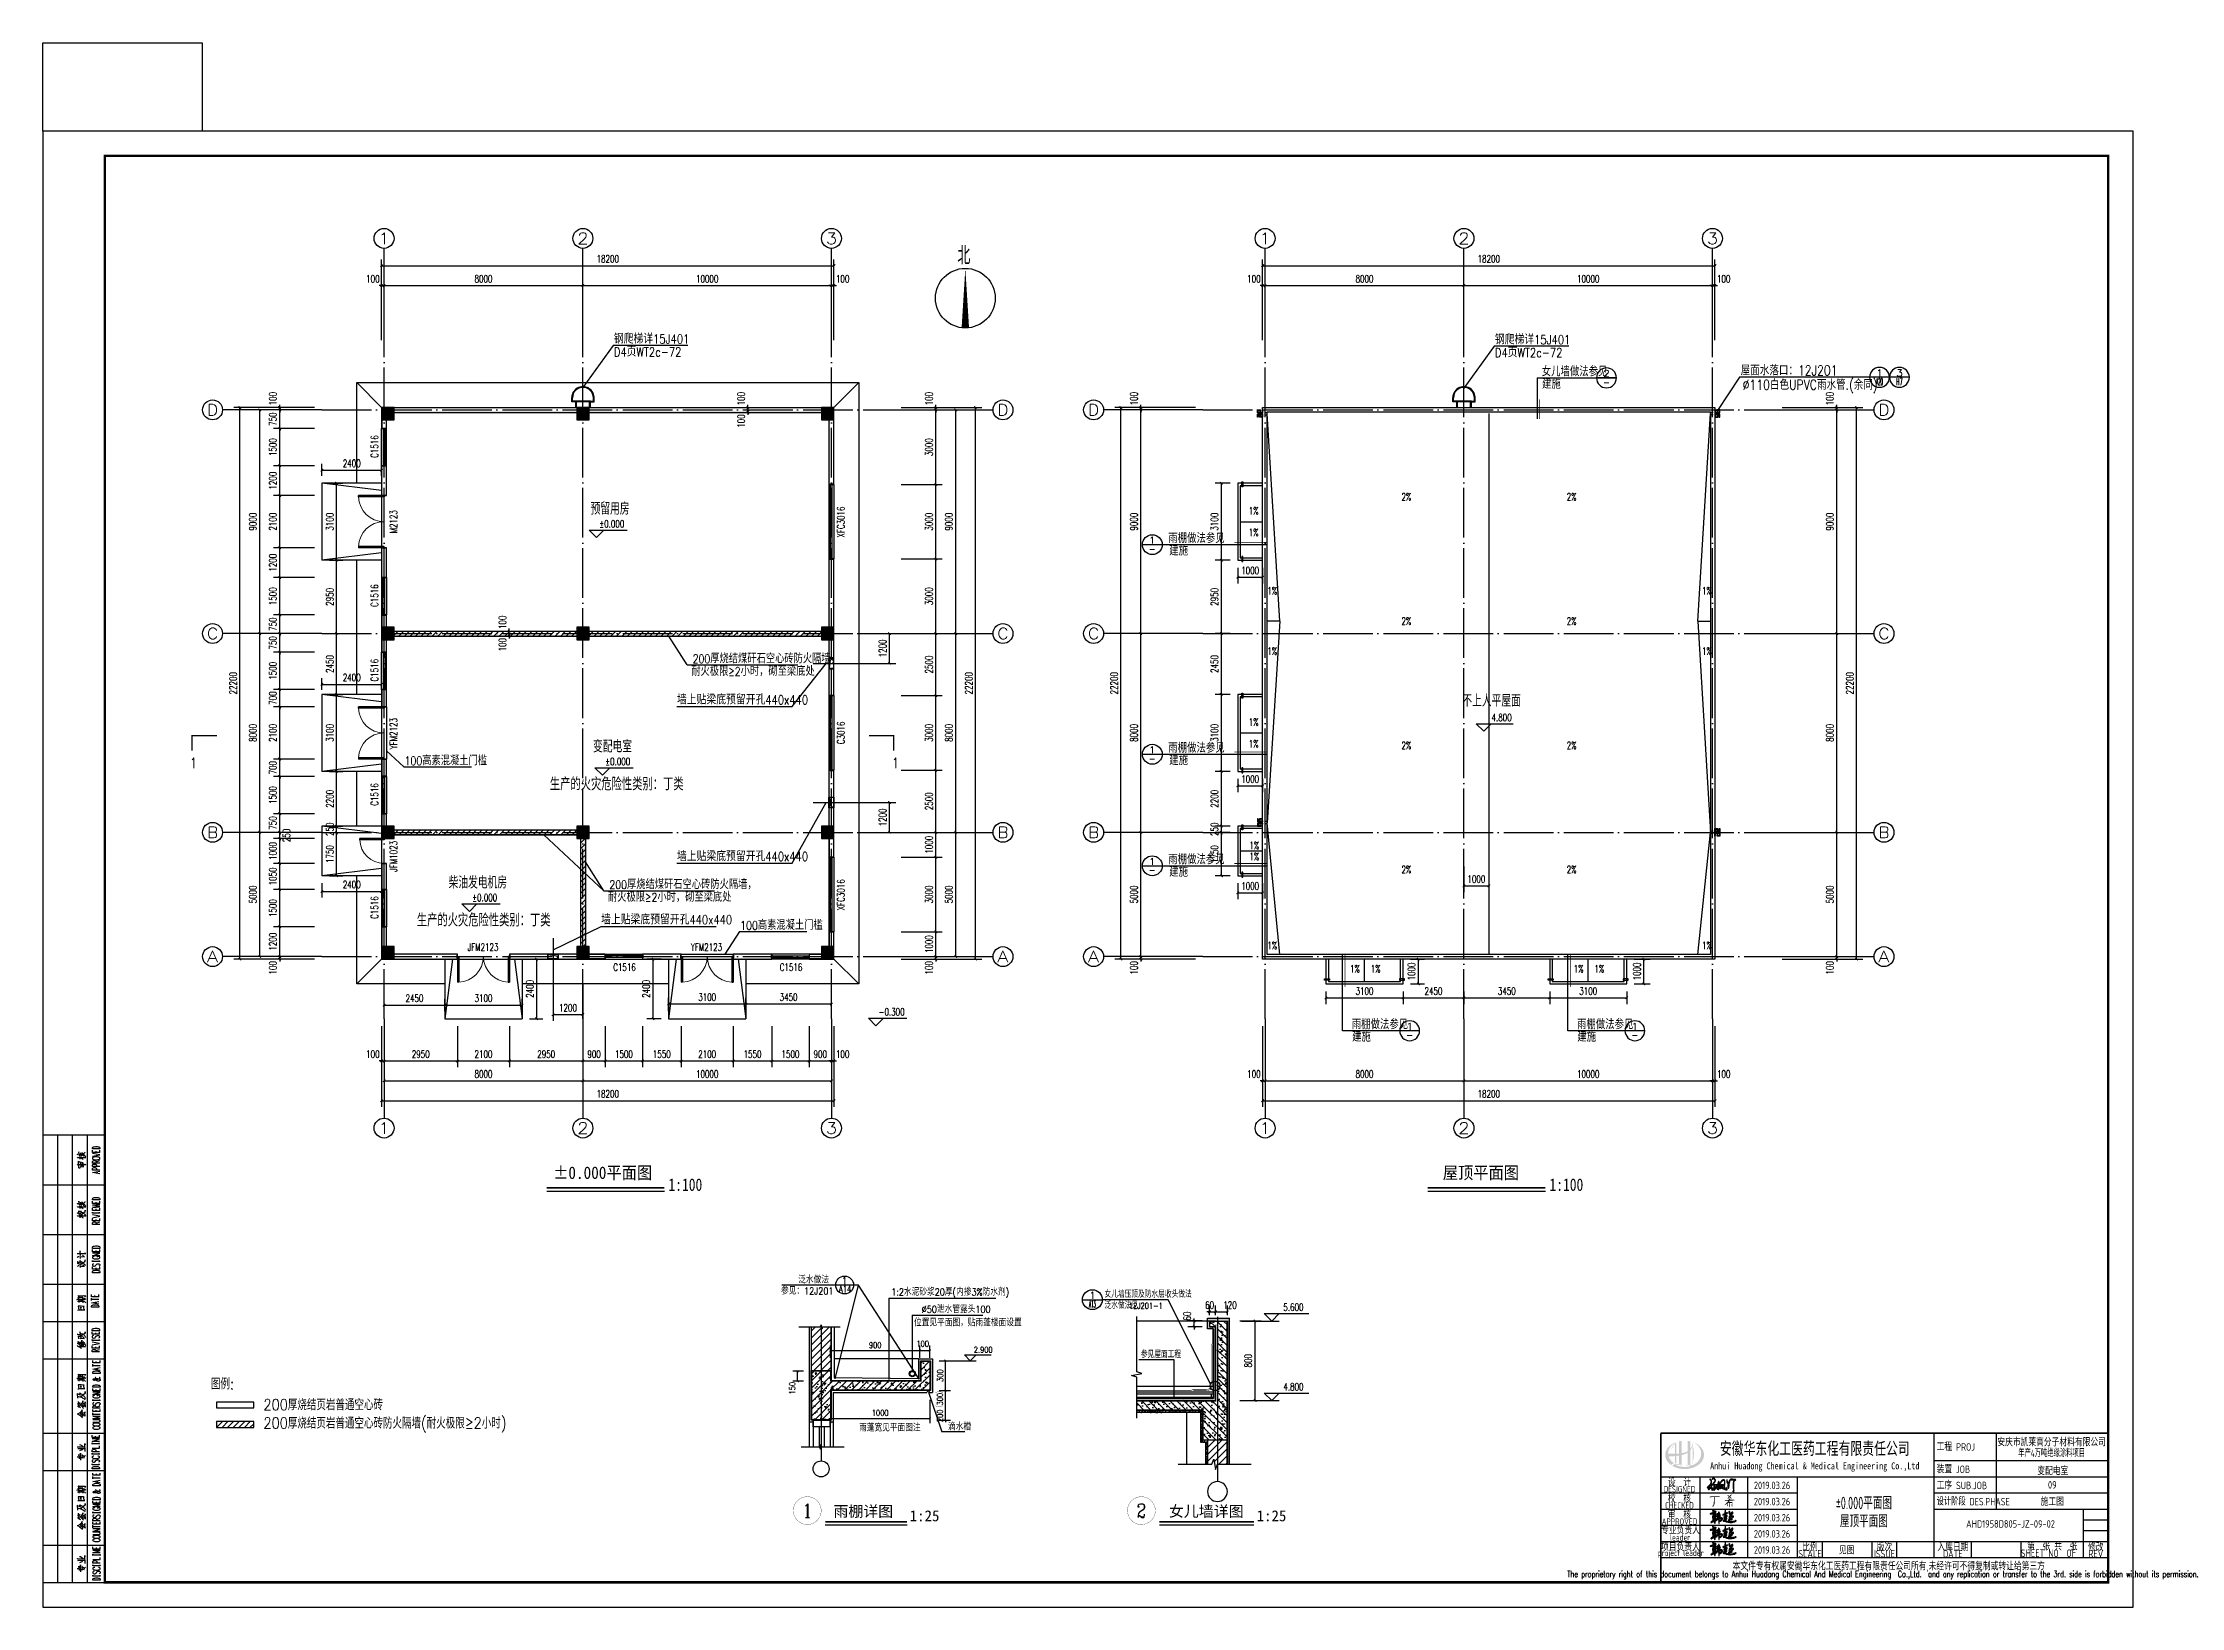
# Model space of a CAD drawing. Extents: x 4924227 to 5052693, y -485691 to -238224.
# Drawn here: x 4957451 to 5043489, y -422737 to -359784 of the extents above; entities that cross this region are included whole.
import ezdxf
from ezdxf.enums import TextEntityAlignment as Align

# ---------------------------------------------------------------- set-up
doc = ezdxf.new("R2010")
doc.units = 0
doc.header["$LTSCALE"] = 1000
doc.header["$MEASUREMENT"] = 0
for name, pattern in [('CONTINOUS', [0]), ('DASH_50', [0.175, 0.125, -0.05]), ('DOTE', [2.42, 2, -0.2, 0.02, -0.2])]:
    doc.linetypes.add(name, pattern=pattern)
doc.layers.get('0').update_dxf_attribs({"linetype": 'CONTINUOUS'})
doc.layers.get('Defpoints').update_dxf_attribs({"linetype": 'CONTINUOUS'})
doc.layers.add('_0', color=7, linetype='CONTINUOUS', lineweight=25)
for name, color, linetype in [('AXIS', 3, 'CONTINUOUS'), ('AXIS_TEXT', 7, 'CONTINUOUS'), ('COLUMN', 9, 'CONTINUOUS'), ('DIM_ELEV', 3, 'CONTINUOUS'), ('DIM_IDEN', 3, 'CONTINUOUS'), ('DIM_SYMB', 3, 'CONTINUOUS'), ('DOTE', 252, 'CONTINUOUS'), ('DYTC', 42, 'CONTINUOUS'), ('HATCH', 8, 'CONTINUOUS'), ('LAYER1', 143, 'CONTINUOUS'), ('PUB_DIM', 3, 'CONTINUOUS'), ('PUB_HATCH', 8, 'CONTINUOUS'), ('PUB_TEXT', 7, 'CONTINUOUS'), ('PUB_TITLE', 4, 'CONTINUOUS'), ('PUB_WALL', 9, 'CONTINUOUS'), ('S-COLU_DIM', 3, 'CONTINUOUS'), ('S_SURFACE', 6, 'CONTINUOUS'), ('STAIR', 5, 'CONTINUOUS'), ('WALL', 2, 'CONTINUOUS'), ('WINDOW', 4, 'CONTINUOUS'), ('WINDOW_TEXT', 7, 'CONTINUOUS'), ('保温层', 84, 'CONTINUOUS'), ('图名', 15, 'CONTINUOUS'), ('填充', 251, 'CONTINUOUS'), ('大样', 13, 'CONTINUOUS'), ('文字', 11, 'CONTINUOUS'), ('粉刷层', 140, 'CONTINUOUS'), ('防水', 3, 'CONTINUOUS')]:
    doc.layers.add(name, color=color, linetype=linetype)
doc.styles.add('-宋体', font='', dxfattribs={"width": 0.8})
doc.styles.add('_HZTXT', font='txt.shx', dxfattribs={"width": 0.8, "bigfont": 'HZTXT.shx'})
doc.styles.add('_TCH_AXIS', font='COMPLEX', dxfattribs={"bigfont": 'GBCBIG'})
doc.styles.add('_TCH_DIM', font='SIMPLEX', dxfattribs={"bigfont": 'GBCBIG'})
doc.styles.add('_TCH_DIM_T3', font='SIMPLEX', dxfattribs={"width": 0.705882, "bigfont": 'GBCBIG'})
doc.styles.add('_TCH_LABEL', font='COMPLEX', dxfattribs={"bigfont": 'GBCBIG'})
doc.styles.add('_TCH_WINDOW', font='SIMPLEX', dxfattribs={"height": 3.5, "bigfont": 'GBCBIG'})
doc.styles.add('AHD', font='sceie.shx', dxfattribs={"width": 0.7, "bigfont": 'sceic.shx'})
doc.styles.add('COMP', font='COMPLEX', dxfattribs={"bigfont": 'hztxt'})
doc.styles.add('COMPLEX', font='COMPLEX')
doc.styles.add('ECEC_TQ', font='txt_l.shx', dxfattribs={"bigfont": 'hztxt_l.shx'})
doc.styles.add('HZ1', font='txt.shx', dxfattribs={"bigfont": 'hzdx.shx'})
doc.styles.add('sceie', font='sceie.shx', dxfattribs={"bigfont": 'sceic.shx'})
doc.styles.add('宋体', font='', dxfattribs={"width": 0.7})
doc.styles.get('-宋体').set_extended_font_data('SimSun')
doc.styles.get('宋体').set_extended_font_data('SimSun')
doc.dimstyles.new('_TCH_ARCH&&100', dxfattribs={"dimtxt": 297.5, "dimasz": 100, "dimexe": 250, "dimexo": 300, "dimgap": 126.25, "dimtad": 1, "dimdec": 0, "dimzin": 0, "dimdsep": 46, "dimtxsty": '_TCH_DIM_T3', "dimblk": 'ARCHTICK', "dimcen": 0.09, "dimclrt": 7, "dimazin": 2, "dimtfac": 1, "dimtdec": 0, "dimtix": 1, "dimtmove": 2, "dimatfit": 3, "dimfxl": 0, "dimtolj": 1, "dimtzin": 0, "dimarcsym": 0})

msp = doc.modelspace()

# ---------------------------------------------------------------- texts
at = {"color": 4, "style": 'HZ1', "width": 0.85}
for s, p in [('图例:', (4964216.5, -413972)), ('200厚烧结页岩普通空心砖', (4966329.9, -414810.9)), ('200厚烧结页岩普通空心砖防火隔墙(耐火极限≥2小时)', (4966329.9, -415550.4))]:
    msp.add_text(s, height=450, dxfattribs=at).set_placement(p)
for s, height, style, width, p in [('安徽华东化工医药工程有限责任公司', 500, '宋体', 0.7, (5028746.4, -416337.3)), ('安庆市凯莱高分子材料有限公司', 300, 'sceie', 0.8, (5038275.2, -416067.2)), ('年产4万吨绝缘涂料项目', 300, 'sceie', 0.65, (5038275.2, -416502.2)), ('Anhui Huadong Chemical & Medical Engineering Co.,Ltd', 280, '宋体', 0.85, (5028746.4, -417087.3)), ('变配电室', 300, 'sceie', 0.8, (5038323, -417223.3)), ('DESIGNED', 250, 'AHD', 0.8, (5023301.5, -417987.3)), ('DESIGNED', 250, 'AHD', 0.8, (5023301.5, -417987.3)), ('设  计', 300, 'AHD', 0.8, (5023301.5, -417687.3)), ('设  计', 300, 'AHD', 0.8, (5023301.5, -417687.3)), ('2019.03.26', 300, 'AHD', 0.8, (5027026.3, -417834)), ('09', 300, 'sceie', 0.8, (5038301.5, -417812.3)), ('CHECKED', 250, 'AHD', 0.8, (5023301.5, -418637.3)), ('CHECKED', 250, 'AHD', 0.8, (5023301.5, -418637.3)), ('校  核', 300, 'AHD', 0.8, (5023301.5, -418337.3)), ('校  核', 300, 'AHD', 0.8, (5023301.5, -418337.3)), ('审  核', 300, 'AHD', 0.8, (5023301.5, -418987.3)), ('审  核', 300, 'AHD', 0.8, (5023301.5, -418987.3)), ('2019.03.26', 300, 'AHD', 0.8, (5027026.3, -418484)), ('2019.03.26', 300, 'AHD', 0.8, (5027026.3, -419134)), ('%%P0.000平面图', 500, 'AHD', 0.7, (5030720.4, -418529.7)), ('屋顶平面图', 500, 'AHD', 0.7, (5030720.4, -419256)), ('施工图', 300, 'sceie', 0.8, (5038301.5, -418462.3)), ('APPROVED', 250, 'AHD', 0.8, (5023301.5, -419287.3)), ('APPROVED', 250, 'AHD', 0.8, (5023301.5, -419287.3)), ('专业负责人', 300, 'AHD', 0.8, (5023344.5, -419607.3)), ('leader', 250, 'AHD', 0.8, (5023331.5, -419927.3)), ('2019.03.26', 300, 'AHD', 0.8, (5027026.3, -419784)), ('project leader', 250, 'AHD', 0.8, (5023351.5, -420587.3)), ('项目负责人', 300, 'AHD', 0.8, (5023341.5, -420287.3)), ('2019.03.26', 300, 'AHD', 0.8, (5027026.3, -420434)), ('SCALE', 300, 'sceie', 0.8, (5028551.5, -420587.3)), ('比例', 300, 'sceie', 0.8, (5028551.5, -420287.3)), ('见图', 300, 'sceie', 0.8, (5030027.4, -420424.3)), ('ISSUE', 300, 'sceie', 0.8, (5031551.5, -420587.3)), ('版次', 300, 'sceie', 0.8, (5031551.5, -420287.3)), ('入库日期', 300, 'sceie', 0.8, (5034301.5, -420287.3)), ('DATE', 300, 'sceie', 0.8, (5034301.5, -420587.3)), ('SHEET NO  OF  ', 300, 'sceie', 0.8, (5038301.5, -420562.3)), ('第  张 共  张', 300, 'sceie', 0.8, (5038301.5, -420262.3)), ('REV', 300, 'sceie', 0.8, (5040051.5, -420587.3)), ('修改', 300, 'sceie', 0.8, (5040051.5, -420287.3)), ('The proprietary right of this document belongs to Anhui Huadong Chemical And Medical Engineering  Co.,Ltd.  and any replication or transfer to the 3rd. side is forbidden without its permission. ', 250, 'ECEC_TQ', 0.72, (5031551.5, -421437.3)), ('本文件专有权属安徽华东化工医药工程有限责任公司所有,未经许可不得复制或转让给第三方', 300, 'sceie', 0.8, (5031722.6, -421086.2))]:
    msp.add_text(s, height=height, dxfattribs=dict(style=style, width=width)).set_placement(p, align=Align.MIDDLE)
at = {"style": 'sceie'}
for s, width, p in [('工程 PROJ', 0.8, (5033648.4, -416437.3)), ('装置 JOB', 0.8, (5033648.4, -417337.3)), ('工序 SUB.JOB', 0.8, (5033648.4, -417987.3)), ('设计阶段 DES.PHASE', 0.75, (5033648.4, -418637.3))]:
    msp.add_text(s, height=300, dxfattribs=dict(at, width=width)).set_placement(p)
at = {"style": 'sceie', "width": 0.8}
msp.add_attdef('AHD1958D805-JZ-09-02', text='200320-02-040', height=300, dxfattribs=at).set_placement((5036622.3, -419383.6), align=Align.MIDDLE)
at = {"layer": 'PUB_DIM', "style": '_HZTXT', "width": 0.8}
for s, height, p in [('钢爬梯详15J401', 365.69, (4980428.4, -371885.5)), ('钢爬梯详15J401', 365.69, (5015875.5, -371915.5)), ('D4页WT2c-72', 365.69, (4980428.4, -372407.5)), ('D4页WT2c-72', 365.69, (5015875.5, -372437.5)), ('女儿墙做法参见', 350, (5017758.4, -373200.9)), ('建施', 350, (5017771.2, -373701.2)), ('屋面水落口：12J201', 400, (5025765.9, -373167.6)), ('%%C110白色UPVC雨水管.(余同)', 400, (5025844.4, -373745.6)), ('预留用房', 490.23, (4979492.1, -378773.6)), ('雨棚做法参见', 350, (5002736.2, -379912)), ('建施', 350, (5002772.3, -380412.3)), ('200厚烧结煤矸石空心砖防火隔墙，', 344.828, (4983598.8, -384745.2)), ('耐火极限≥2小时，砌至梁底处', 344.828, (4983543.5, -385255.9)), ('墙上贴梁底预留开孔440x440', 365.69, (4982968.9, -386407.2)), ('不上人平屋面', 490.23, (5014565.7, -386501.3)), ('变配电室', 490.23, (4979590.5, -388340.9)), ('雨棚做法参见', 350, (5002736.2, -388347.3)), ('100高素混凝土门槛', 344.83, (4972008.7, -388851.2)), ('建施', 350, (5002772.3, -388847.6)), ('生产的火灾危险性类别：丁类', 517.241, (4977854, -389868.5)), ('墙上贴梁底预留开孔440x440', 365.69, (4982968.9, -392710.6)), ('雨棚做法参见', 350, (5002736.2, -392835.4)), ('建施', 350, (5002772.3, -393335.7)), ('柴油发电机房', 490.23, (4973779.8, -393817.8)), ('耐火极限≥2小时，砌至梁底处', 344.828, (4980193.1, -394345.5)), ('200厚烧结煤矸石空心砖防火隔墙，', 344.828, (4980248.5, -393834.9)), ('生产的火灾危险性类别：丁类', 517.241, (4972501.9, -395345.4)), ('墙上贴梁底预留开孔440x440', 365.69, (4979915.4, -395257.1)), ('100高素混凝土门槛', 344.83, (4985512.8, -395472.8)), ('雨棚做法参见', 350, (5010116.7, -399473.2)), ('雨棚做法参见', 350, (5019179.3, -399473.2)), ('建施', 350, (5010129.5, -399973.5)), ('建施', 350, (5019192, -399973.5))]:
    msp.add_text(s, height=height, dxfattribs=at).set_placement(p)
at = {"layer": 'PUB_TEXT'}
for s, height, style, p in [('北', 723.4, '_TCH_DIM', (4994248.2, -368707.4)), ('女儿墙压顶及防水层收头做法', 270.071, '_TCH_DIM', (5000167.2, -410277.9)), ('泛水做法见', 270.07, '_TCH_DIM', (5000167.2, -410725.9)), ('参见屋面工程', 270.07, '_TCH_DIM', (5001630.2, -412700.5)), ('雨棚详图', 440, '-宋体', (4989263.2, -419095.3)), ('1:25', 440, '-宋体', (4992330.3, -419278.3)), ('女儿墙详图', 440, '-宋体', (5002762.2, -419095.3)), ('1:25', 440, '-宋体', (5006288.2, -419278.3))]:
    msp.add_text(s, height=height, dxfattribs=dict(at, style=style)).set_placement(p)
at = {"layer": 'PUB_TEXT', "style": '_TCH_DIM', "width": 0.705882}
for s, height, p in [('1%', 297.5, (5005971.9, -378766.2)), ('2%', 297.5, (5012116.6, -378205)), ('2%', 297.5, (5018763.2, -378205)), ('1%', 297.5, (5005971.9, -379643.8)), ('1%', 297.5, (5006715.6, -381990.9)), ('1%', 297.5, (5024204.2, -381990.9)), ('2%', 297.5, (5012116.6, -383205)), ('2%', 297.5, (5018763.2, -383205)), ('1%', 297.5, (5006715.6, -384419.1)), ('1%', 297.5, (5024204.2, -384419.1)), ('1%', 297.5, (5005971.9, -387266.2)), ('4.800', 297.5, (5015741.3, -387085)), ('1%', 297.5, (5005971.9, -388143.8)), ('2%', 297.5, (5012116.6, -388205)), ('2%', 297.5, (5018763.2, -388205)), ('1%', 297.5, (5005996.2, -392235)), ('1%', 297.5, (5005996.2, -392675)), ('2%', 297.5, (5012116.6, -393205)), ('2%', 297.5, (5018763.2, -393205)), ('1%', 297.5, (5006715.6, -396259.4)), ('1%', 297.5, (5024204.2, -396259.4)), ('1%', 297.5, (5010042.3, -397193)), ('1%', 297.5, (5010877.5, -397193)), ('1%', 297.5, (5019042.3, -397193)), ('1%', 297.5, (5019877.5, -397193)), ('12J201-1', 238, (5001150.2, -410725.9)), ('5.600', 297.5, (5007366, -410814.5)), ('4.800', 297.5, (5007366, -414014.5))]:
    msp.add_text(s, height=height, dxfattribs=at).set_placement(p)
at = {"layer": 'PUB_TEXT', "color": 0, "width": 0.705882}
for s, height, style, p in [('%%P0.000', 297.5, '_TCH_DIM', (4979839.9, -379288.1)), ('1', 425, '_TCH_LABEL', (4963391, -388977)), ('%%P0.000', 297.5, '_TCH_DIM', (4980079.2, -388855.4)), ('1', 425, '_TCH_LABEL', (4991626.3, -388977)), ('%%P0.000', 297.5, '_TCH_DIM', (4974727.1, -394332.3)), ('-0.300', 297.5, '_TCH_DIM', (4991081.5, -398931))]:
    msp.add_text(s, height=height, dxfattribs=dict(at, style=style)).set_placement(p)
at = {"layer": 'PUB_TEXT', "style": '_TCH_LABEL', "width": 1.555556}
msp.add_text('1', height=559.1, dxfattribs=at).set_placement((4988023.2, -419128.9), (4988396, -419128.9), align=Align.FIT)
at = {"layer": 'PUB_TEXT', "style": '_TCH_LABEL'}
msp.add_text('2', height=559.1, dxfattribs=at).set_placement((5001467.2, -419128.9), (5001840, -419128.9), align=Align.FIT)
at = {"layer": '图名', "style": '宋体'}
for s, width, p in [('%%P0.000平面图', 0.9, (4977985.5, -405502.2)), ('屋顶平面图', 0.9, (5013777.7, -405502.2)), ('1:100', 0.8, (4982624.9, -405983)), ('1:100', 0.8, (5018071.7, -405983))]:
    msp.add_text(s, height=500, dxfattribs=dict(at, width=width)).set_placement(p)

# ---------------------------------------------------------------- blocks, each defined once
blk = doc.blocks.new('_ArchTick')
at = {"color": 0, "linetype": 'ByBlock', "const_width": 0.4}
blk.add_lwpolyline([(-0.5, -0.5), (0.5, 0.5)], dxfattribs=at)
blk = doc.blocks.new('*D37')
at = {"layer": 'Defpoints', "color": 0}
for p in [(4985457, -374556), (4985457, -374656), (4985824, -374556)]:
    blk.add_point(p, dxfattribs=at)
at = {"layer": 'PUB_DIM', "color": 0, "lineweight": -2}
for p, q in [((4985757, -374556), (4986074, -374556)), ((4985757, -374656), (4986074, -374656)), ((4985824, -374556), (4985824, -374456)), ((4985824, -374656), (4985824, -374556)), ((4985824, -374656), (4985824, -374756))]:
    blk.add_line(p, q, dxfattribs=at)
at = {"layer": 'PUB_DIM', "color": 0, "lineweight": -2, "xscale": 100, "yscale": 100, "zscale": 100}
for p, rotation in [((4985824, -374556), 270), ((4985824, -374656), 90)]:
    blk.add_blockref('_ArchTick', p, dxfattribs=dict(at, rotation=rotation))
at = {"layer": 'PUB_DIM', "color": 7, "insert": (4985549, -375006), "char_height": 297.5, "attachment_point": 5, "rotation": 90, "style": '_TCH_DIM_T3'}
blk.add_mtext('\\A1;100', dxfattribs=at)
blk = doc.blocks.new('*D38')
at = {"layer": 'Defpoints', "color": 0}
for p in [(4985457, -374456), (4985457, -374556), (4985824, -374456)]:
    blk.add_point(p, dxfattribs=at)
at = {"layer": 'PUB_DIM', "color": 0, "lineweight": -2}
for p, q in [((4985757, -374456), (4986074, -374456)), ((4985757, -374556), (4986074, -374556)), ((4985824, -374456), (4985824, -374356)), ((4985824, -374556), (4985824, -374456)), ((4985824, -374556), (4985824, -374656))]:
    blk.add_line(p, q, dxfattribs=at)
at = {"layer": 'PUB_DIM', "color": 0, "lineweight": -2, "xscale": 100, "yscale": 100, "zscale": 100}
for p, rotation in [((4985824, -374456), 270), ((4985824, -374556), 90)]:
    blk.add_blockref('_ArchTick', p, dxfattribs=dict(at, rotation=rotation))
at = {"layer": 'PUB_DIM', "color": 7, "insert": (4985549, -374106), "char_height": 297.5, "attachment_point": 5, "rotation": 90, "style": '_TCH_DIM_T3'}
blk.add_mtext('\\A1;100', dxfattribs=at)
blk = doc.blocks.new('*D39')
at = {"layer": 'Defpoints', "color": 0}
for p in [(4975738, -383556), (4975738, -383656), (4976219, -383556)]:
    blk.add_point(p, dxfattribs=at)
at = {"layer": 'PUB_DIM', "color": 0, "lineweight": -2}
for p, q in [((4976038, -383556), (4976469, -383556)), ((4976038, -383656), (4976469, -383656)), ((4976219, -383556), (4976219, -383456)), ((4976219, -383656), (4976219, -383556)), ((4976219, -383656), (4976219, -383756))]:
    blk.add_line(p, q, dxfattribs=at)
at = {"layer": 'PUB_DIM', "color": 0, "lineweight": -2, "xscale": 100, "yscale": 100, "zscale": 100}
for p, rotation in [((4976219, -383556), 270), ((4976219, -383656), 90)]:
    blk.add_blockref('_ArchTick', p, dxfattribs=dict(at, rotation=rotation))
at = {"layer": 'PUB_DIM', "color": 7, "insert": (4975944, -384006), "char_height": 297.5, "attachment_point": 5, "rotation": 90, "style": '_TCH_DIM_T3'}
blk.add_mtext('\\A1;100', dxfattribs=at)
blk = doc.blocks.new('*D40')
at = {"layer": 'Defpoints', "color": 0}
for p in [(4975738, -383456), (4975738, -383556), (4976219, -383456)]:
    blk.add_point(p, dxfattribs=at)
at = {"layer": 'PUB_DIM', "color": 0, "lineweight": -2}
for p, q in [((4976038, -383456), (4976469, -383456)), ((4976038, -383556), (4976469, -383556)), ((4976219, -383456), (4976219, -383356)), ((4976219, -383556), (4976219, -383456)), ((4976219, -383556), (4976219, -383656))]:
    blk.add_line(p, q, dxfattribs=at)
at = {"layer": 'PUB_DIM', "color": 0, "lineweight": -2, "xscale": 100, "yscale": 100, "zscale": 100}
for p, rotation in [((4976219, -383456), 270), ((4976219, -383556), 90)]:
    blk.add_blockref('_ArchTick', p, dxfattribs=dict(at, rotation=rotation))
at = {"layer": 'PUB_DIM', "color": 7, "insert": (4975944, -383106), "char_height": 297.5, "attachment_point": 5, "rotation": 90, "style": '_TCH_DIM_T3'}
blk.add_mtext('\\A1;100', dxfattribs=at)
blk = doc.blocks.new('*D63')
at = {"layer": 'Defpoints', "color": 0}
for p in [(4977983, -397373), (4979183, -397373), (4979183, -398891)]:
    blk.add_point(p, dxfattribs=at)
at = {"layer": 'PUB_DIM', "color": 0, "lineweight": -2}
for p, q in [((4977983, -397673), (4977983, -399141)), ((4979183, -397673), (4979183, -399141)), ((4977983, -398891), (4979183, -398891))]:
    blk.add_line(p, q, dxfattribs=at)
at = {"layer": 'PUB_DIM', "color": 0, "lineweight": -2, "xscale": 100, "yscale": 100, "zscale": 100, "rotation": 180}
blk.add_blockref('_ArchTick', (4977983, -398891), dxfattribs=at)
at = {"layer": 'PUB_DIM', "color": 0, "lineweight": -2, "xscale": 100, "yscale": 100, "zscale": 100}
blk.add_blockref('_ArchTick', (4979183, -398891), dxfattribs=at)
at = {"layer": 'PUB_DIM', "color": 7, "insert": (4978583, -398616), "char_height": 297.5, "attachment_point": 5, "style": '_TCH_DIM_T3'}
blk.add_mtext('\\A1;1200', dxfattribs=at)
blk = doc.blocks.new('*D64')
at = {"layer": 'Defpoints', "color": 0}
for p in [(4990000, -390356), (4991518, -390356), (4990000, -391556)]:
    blk.add_point(p, dxfattribs=at)
at = {"layer": 'PUB_DIM', "color": 0, "lineweight": -2}
for p, q in [((4990300, -390356), (4991768, -390356)), ((4991518, -391556), (4991518, -390356)), ((4990300, -391556), (4991768, -391556))]:
    blk.add_line(p, q, dxfattribs=at)
at = {"layer": 'PUB_DIM', "color": 0, "lineweight": -2, "xscale": 100, "yscale": 100, "zscale": 100}
for p, rotation in [((4991518, -390356), 90), ((4991518, -391556), 270)]:
    blk.add_blockref('_ArchTick', p, dxfattribs=dict(at, rotation=rotation))
at = {"layer": 'PUB_DIM', "color": 7, "insert": (4991243, -390956), "char_height": 297.5, "attachment_point": 5, "rotation": 90, "style": '_TCH_DIM_T3'}
blk.add_mtext('\\A1;1200', dxfattribs=at)
blk = doc.blocks.new('*D65')
at = {"layer": 'Defpoints', "color": 0}
for p in [(4990000, -383556), (4991518, -383556), (4990000, -384756)]:
    blk.add_point(p, dxfattribs=at)
at = {"layer": 'PUB_DIM', "color": 0, "lineweight": -2}
for p, q in [((4990300, -383556), (4991768, -383556)), ((4991518, -384756), (4991518, -383556)), ((4990300, -384756), (4991768, -384756))]:
    blk.add_line(p, q, dxfattribs=at)
at = {"layer": 'PUB_DIM', "color": 0, "lineweight": -2, "xscale": 100, "yscale": 100, "zscale": 100}
for p, rotation in [((4991518, -383556), 90), ((4991518, -384756), 270)]:
    blk.add_blockref('_ArchTick', p, dxfattribs=dict(at, rotation=rotation))
at = {"layer": 'PUB_DIM', "color": 7, "insert": (4991243, -384156), "char_height": 297.5, "attachment_point": 5, "rotation": 90, "style": '_TCH_DIM_T3'}
blk.add_mtext('\\A1;1200', dxfattribs=at)
blk = doc.blocks.new('*D71')
at = {"layer": 'Defpoints', "color": 0}
for p in [(5003773, -411219), (5004392, -411219), (5004392, -411459)]:
    blk.add_point(p, dxfattribs=at)
at = {"layer": 'PUB_DIM', "color": 0, "lineweight": -2}
for p, q in [((5004092, -411219), (5003523, -411219)), ((5003773, -411219), (5003773, -411119)), ((5003773, -411459), (5003773, -411219)), ((5004092, -411459), (5003523, -411459)), ((5003773, -411459), (5003773, -411559))]:
    blk.add_line(p, q, dxfattribs=at)
at = {"layer": 'PUB_DIM', "color": 0, "lineweight": -2, "xscale": 100, "yscale": 100, "zscale": 100}
for p, rotation in [((5003773, -411219), 270), ((5003773, -411459), 90)]:
    blk.add_blockref('_ArchTick', p, dxfattribs=dict(at, rotation=rotation))
at = {"layer": 'PUB_DIM', "color": 7, "insert": (5003498, -411022), "char_height": 297.5, "attachment_point": 5, "rotation": 90, "style": '_TCH_DIM_T3'}
blk.add_mtext('\\A1;60', dxfattribs=at)
blk = doc.blocks.new('*D76')
at = {"layer": 'Defpoints', "color": 0}
for p in [(5021180, -396656), (5021867, -396656), (5021180, -397656)]:
    blk.add_point(p, dxfattribs=at)
at = {"layer": 'PUB_DIM', "color": 0, "lineweight": -2}
for p, q in [((5021480, -396656), (5022117, -396656)), ((5021867, -397656), (5021867, -396656)), ((5021480, -397656), (5022117, -397656))]:
    blk.add_line(p, q, dxfattribs=at)
at = {"layer": 'PUB_DIM', "color": 0, "lineweight": -2, "xscale": 100, "yscale": 100, "zscale": 100}
for p, rotation in [((5021867, -396656), 90), ((5021867, -397656), 270)]:
    blk.add_blockref('_ArchTick', p, dxfattribs=dict(at, rotation=rotation))
at = {"layer": 'PUB_DIM', "color": 7, "insert": (5021592, -397156), "char_height": 297.5, "attachment_point": 5, "rotation": 90, "style": '_TCH_DIM_T3'}
blk.add_mtext('\\A1;1000', dxfattribs=at)
blk = doc.blocks.new('*D77')
at = {"layer": 'Defpoints', "color": 0}
for p in [(5009080, -397656), (5012180, -397656), (5012180, -398217)]:
    blk.add_point(p, dxfattribs=at)
at = {"layer": 'PUB_DIM', "color": 0, "lineweight": -2}
for p, q in [((5009080, -397956), (5009080, -398467)), ((5009080, -398217), (5012180, -398217)), ((5012180, -397956), (5012180, -398467))]:
    blk.add_line(p, q, dxfattribs=at)
at = {"layer": 'PUB_DIM', "color": 0, "lineweight": -2, "xscale": 100, "yscale": 100, "zscale": 100, "rotation": 180}
blk.add_blockref('_ArchTick', (5009080, -398217), dxfattribs=at)
at = {"layer": 'PUB_DIM', "color": 0, "lineweight": -2, "xscale": 100, "yscale": 100, "zscale": 100}
blk.add_blockref('_ArchTick', (5012180, -398217), dxfattribs=at)
at = {"layer": 'PUB_DIM', "color": 7, "insert": (5010630, -397942), "char_height": 297.5, "attachment_point": 5, "style": '_TCH_DIM_T3'}
blk.add_mtext('\\A1;3100', dxfattribs=at)
blk = doc.blocks.new('*D78')
at = {"layer": 'Defpoints', "color": 0}
for p in [(5012180, -397656), (5014630, -397656), (5014630, -398217)]:
    blk.add_point(p, dxfattribs=at)
at = {"layer": 'PUB_DIM', "color": 0, "lineweight": -2}
for p, q in [((5012180, -397956), (5012180, -398467)), ((5012180, -398217), (5014630, -398217)), ((5014630, -397956), (5014630, -398467))]:
    blk.add_line(p, q, dxfattribs=at)
at = {"layer": 'PUB_DIM', "color": 0, "lineweight": -2, "xscale": 100, "yscale": 100, "zscale": 100, "rotation": 180}
blk.add_blockref('_ArchTick', (5012180, -398217), dxfattribs=at)
at = {"layer": 'PUB_DIM', "color": 0, "lineweight": -2, "xscale": 100, "yscale": 100, "zscale": 100}
blk.add_blockref('_ArchTick', (5014630, -398217), dxfattribs=at)
at = {"layer": 'PUB_DIM', "color": 7, "insert": (5013405, -397942), "char_height": 297.5, "attachment_point": 5, "style": '_TCH_DIM_T3'}
blk.add_mtext('\\A1;2450', dxfattribs=at)
blk = doc.blocks.new('*D79')
at = {"layer": 'Defpoints', "color": 0}
for p in [(5014630, -397656), (5018080, -397656), (5018080, -398217)]:
    blk.add_point(p, dxfattribs=at)
at = {"layer": 'PUB_DIM', "color": 0, "lineweight": -2}
for p, q in [((5014630, -397956), (5014630, -398467)), ((5014630, -398217), (5018080, -398217)), ((5018080, -397956), (5018080, -398467))]:
    blk.add_line(p, q, dxfattribs=at)
at = {"layer": 'PUB_DIM', "color": 0, "lineweight": -2, "xscale": 100, "yscale": 100, "zscale": 100, "rotation": 180}
blk.add_blockref('_ArchTick', (5014630, -398217), dxfattribs=at)
at = {"layer": 'PUB_DIM', "color": 0, "lineweight": -2, "xscale": 100, "yscale": 100, "zscale": 100}
blk.add_blockref('_ArchTick', (5018080, -398217), dxfattribs=at)
at = {"layer": 'PUB_DIM', "color": 7, "insert": (5016355, -397942), "char_height": 297.5, "attachment_point": 5, "style": '_TCH_DIM_T3'}
blk.add_mtext('\\A1;3450', dxfattribs=at)
blk = doc.blocks.new('*D80')
at = {"layer": 'Defpoints', "color": 0}
for p in [(5018080, -397656), (5021180, -397656), (5021180, -398217)]:
    blk.add_point(p, dxfattribs=at)
at = {"layer": 'PUB_DIM', "color": 0, "lineweight": -2}
for p, q in [((5018080, -397956), (5018080, -398467)), ((5018080, -398217), (5021180, -398217)), ((5021180, -397956), (5021180, -398467))]:
    blk.add_line(p, q, dxfattribs=at)
at = {"layer": 'PUB_DIM', "color": 0, "lineweight": -2, "xscale": 100, "yscale": 100, "zscale": 100, "rotation": 180}
blk.add_blockref('_ArchTick', (5018080, -398217), dxfattribs=at)
at = {"layer": 'PUB_DIM', "color": 0, "lineweight": -2, "xscale": 100, "yscale": 100, "zscale": 100}
blk.add_blockref('_ArchTick', (5021180, -398217), dxfattribs=at)
at = {"layer": 'PUB_DIM', "color": 7, "insert": (5019630, -397942), "char_height": 297.5, "attachment_point": 5, "style": '_TCH_DIM_T3'}
blk.add_mtext('\\A1;3100', dxfattribs=at)
blk = doc.blocks.new('*D81')
at = {"layer": 'Defpoints', "color": 0}
for p in [(5012180, -396656), (5012797, -396656), (5012180, -397656)]:
    blk.add_point(p, dxfattribs=at)
at = {"layer": 'PUB_DIM', "color": 0, "lineweight": -2}
for p, q in [((5012480, -396656), (5013047, -396656)), ((5012797, -397656), (5012797, -396656)), ((5012480, -397656), (5013047, -397656))]:
    blk.add_line(p, q, dxfattribs=at)
at = {"layer": 'PUB_DIM', "color": 0, "lineweight": -2, "xscale": 100, "yscale": 100, "zscale": 100}
for p, rotation in [((5012797, -396656), 90), ((5012797, -397656), 270)]:
    blk.add_blockref('_ArchTick', p, dxfattribs=dict(at, rotation=rotation))
at = {"layer": 'PUB_DIM', "color": 7, "insert": (5012522, -397156), "char_height": 297.5, "attachment_point": 5, "rotation": 90, "style": '_TCH_DIM_T3'}
blk.add_mtext('\\A1;1000', dxfattribs=at)
blk = doc.blocks.new('*D82')
at = {"layer": 'Defpoints', "color": 0}
for p in [(5005530, -380606), (5006530, -380606), (5006530, -381290)]:
    blk.add_point(p, dxfattribs=at)
at = {"layer": 'PUB_DIM', "color": 0, "lineweight": -2}
for p, q in [((5005530, -380906), (5005530, -381540)), ((5006530, -380906), (5006530, -381540)), ((5005530, -381290), (5006530, -381290))]:
    blk.add_line(p, q, dxfattribs=at)
at = {"layer": 'PUB_DIM', "color": 0, "lineweight": -2, "xscale": 100, "yscale": 100, "zscale": 100, "rotation": 180}
blk.add_blockref('_ArchTick', (5005530, -381290), dxfattribs=at)
at = {"layer": 'PUB_DIM', "color": 0, "lineweight": -2, "xscale": 100, "yscale": 100, "zscale": 100}
blk.add_blockref('_ArchTick', (5006530, -381290), dxfattribs=at)
at = {"layer": 'PUB_DIM', "color": 7, "insert": (5006030, -381015), "char_height": 297.5, "attachment_point": 5, "style": '_TCH_DIM_T3'}
blk.add_mtext('\\A1;1000', dxfattribs=at)
blk = doc.blocks.new('*D83')
at = {"layer": 'Defpoints', "color": 0}
for p in [(5005530, -389106), (5006530, -389106), (5006530, -389686)]:
    blk.add_point(p, dxfattribs=at)
at = {"layer": 'PUB_DIM', "color": 0, "lineweight": -2}
for p, q in [((5005530, -389406), (5005530, -389936)), ((5005530, -389686), (5006530, -389686)), ((5006530, -389406), (5006530, -389936))]:
    blk.add_line(p, q, dxfattribs=at)
at = {"layer": 'PUB_DIM', "color": 0, "lineweight": -2, "xscale": 100, "yscale": 100, "zscale": 100, "rotation": 180}
blk.add_blockref('_ArchTick', (5005530, -389686), dxfattribs=at)
at = {"layer": 'PUB_DIM', "color": 0, "lineweight": -2, "xscale": 100, "yscale": 100, "zscale": 100}
blk.add_blockref('_ArchTick', (5006530, -389686), dxfattribs=at)
at = {"layer": 'PUB_DIM', "color": 7, "insert": (5006030, -389411), "char_height": 297.5, "attachment_point": 5, "style": '_TCH_DIM_T3'}
blk.add_mtext('\\A1;1000', dxfattribs=at)
blk = doc.blocks.new('*D84')
at = {"layer": 'Defpoints', "color": 0}
for p in [(5005530, -393306), (5006530, -393306), (5006530, -393990)]:
    blk.add_point(p, dxfattribs=at)
at = {"layer": 'PUB_DIM', "color": 0, "lineweight": -2}
for p, q in [((5005530, -393606), (5005530, -394240)), ((5005530, -393990), (5006530, -393990)), ((5006530, -393606), (5006530, -394240))]:
    blk.add_line(p, q, dxfattribs=at)
at = {"layer": 'PUB_DIM', "color": 0, "lineweight": -2, "xscale": 100, "yscale": 100, "zscale": 100, "rotation": 180}
blk.add_blockref('_ArchTick', (5005530, -393990), dxfattribs=at)
at = {"layer": 'PUB_DIM', "color": 0, "lineweight": -2, "xscale": 100, "yscale": 100, "zscale": 100}
blk.add_blockref('_ArchTick', (5006530, -393990), dxfattribs=at)
at = {"layer": 'PUB_DIM', "color": 7, "insert": (5006030, -393715), "char_height": 297.5, "attachment_point": 5, "style": '_TCH_DIM_T3'}
blk.add_mtext('\\A1;1000', dxfattribs=at)
blk = doc.blocks.new('*D85')
at = {"layer": 'Defpoints', "color": 0}
for p in [(5004870, -377506), (5005530, -377506), (5005530, -380606)]:
    blk.add_point(p, dxfattribs=at)
at = {"layer": 'PUB_DIM', "color": 0, "lineweight": -2}
for p, q in [((5005230, -377506), (5004620, -377506)), ((5004870, -380606), (5004870, -377506)), ((5005230, -380606), (5004620, -380606))]:
    blk.add_line(p, q, dxfattribs=at)
at = {"layer": 'PUB_DIM', "color": 0, "lineweight": -2, "xscale": 100, "yscale": 100, "zscale": 100}
for p, rotation in [((5004870, -377506), 90), ((5004870, -380606), 270)]:
    blk.add_blockref('_ArchTick', p, dxfattribs=dict(at, rotation=rotation))
at = {"layer": 'PUB_DIM', "color": 7, "insert": (5004595, -379056), "char_height": 297.5, "attachment_point": 5, "rotation": 90, "style": '_TCH_DIM_T3'}
blk.add_mtext('\\A1;3100', dxfattribs=at)
blk = doc.blocks.new('*D86')
at = {"layer": 'Defpoints', "color": 0}
for p in [(5004870, -380606), (5005530, -380606), (5005530, -383556)]:
    blk.add_point(p, dxfattribs=at)
at = {"layer": 'PUB_DIM', "color": 0, "lineweight": -2}
for p, q in [((5005230, -380606), (5004620, -380606)), ((5004870, -383556), (5004870, -380606)), ((5005230, -383556), (5004620, -383556))]:
    blk.add_line(p, q, dxfattribs=at)
at = {"layer": 'PUB_DIM', "color": 0, "lineweight": -2, "xscale": 100, "yscale": 100, "zscale": 100}
for p, rotation in [((5004870, -380606), 90), ((5004870, -383556), 270)]:
    blk.add_blockref('_ArchTick', p, dxfattribs=dict(at, rotation=rotation))
at = {"layer": 'PUB_DIM', "color": 7, "insert": (5004595, -382081), "char_height": 297.5, "attachment_point": 5, "rotation": 90, "style": '_TCH_DIM_T3'}
blk.add_mtext('\\A1;2950', dxfattribs=at)
blk = doc.blocks.new('*D87')
at = {"layer": 'Defpoints', "color": 0}
for p in [(5004870, -383556), (5005530, -383556), (5005530, -386006)]:
    blk.add_point(p, dxfattribs=at)
at = {"layer": 'PUB_DIM', "color": 0, "lineweight": -2}
for p, q in [((5005230, -383556), (5004620, -383556)), ((5004870, -386006), (5004870, -383556)), ((5005230, -386006), (5004620, -386006))]:
    blk.add_line(p, q, dxfattribs=at)
at = {"layer": 'PUB_DIM', "color": 0, "lineweight": -2, "xscale": 100, "yscale": 100, "zscale": 100}
for p, rotation in [((5004870, -383556), 90), ((5004870, -386006), 270)]:
    blk.add_blockref('_ArchTick', p, dxfattribs=dict(at, rotation=rotation))
at = {"layer": 'PUB_DIM', "color": 7, "insert": (5004595, -384781), "char_height": 297.5, "attachment_point": 5, "rotation": 90, "style": '_TCH_DIM_T3'}
blk.add_mtext('\\A1;2450', dxfattribs=at)
blk = doc.blocks.new('*D88')
at = {"layer": 'Defpoints', "color": 0}
for p in [(5004870, -386006), (5005530, -386006), (5005530, -389106)]:
    blk.add_point(p, dxfattribs=at)
at = {"layer": 'PUB_DIM', "color": 0, "lineweight": -2}
for p, q in [((5005230, -386006), (5004620, -386006)), ((5004870, -389106), (5004870, -386006)), ((5005230, -389106), (5004620, -389106))]:
    blk.add_line(p, q, dxfattribs=at)
at = {"layer": 'PUB_DIM', "color": 0, "lineweight": -2, "xscale": 100, "yscale": 100, "zscale": 100}
for p, rotation in [((5004870, -386006), 90), ((5004870, -389106), 270)]:
    blk.add_blockref('_ArchTick', p, dxfattribs=dict(at, rotation=rotation))
at = {"layer": 'PUB_DIM', "color": 7, "insert": (5004595, -387556), "char_height": 297.5, "attachment_point": 5, "rotation": 90, "style": '_TCH_DIM_T3'}
blk.add_mtext('\\A1;3100', dxfattribs=at)
blk = doc.blocks.new('*D89')
at = {"layer": 'Defpoints', "color": 0}
for p in [(5004870, -389106), (5005530, -389106), (5005530, -391306)]:
    blk.add_point(p, dxfattribs=at)
at = {"layer": 'PUB_DIM', "color": 0, "lineweight": -2}
for p, q in [((5005230, -389106), (5004620, -389106)), ((5004870, -391306), (5004870, -389106)), ((5005230, -391306), (5004620, -391306))]:
    blk.add_line(p, q, dxfattribs=at)
at = {"layer": 'PUB_DIM', "color": 0, "lineweight": -2, "xscale": 100, "yscale": 100, "zscale": 100}
for p, rotation in [((5004870, -389106), 90), ((5004870, -391306), 270)]:
    blk.add_blockref('_ArchTick', p, dxfattribs=dict(at, rotation=rotation))
at = {"layer": 'PUB_DIM', "color": 7, "insert": (5004595, -390206), "char_height": 297.5, "attachment_point": 5, "rotation": 90, "style": '_TCH_DIM_T3'}
blk.add_mtext('\\A1;2200', dxfattribs=at)
blk = doc.blocks.new('*D90')
at = {"layer": 'Defpoints', "color": 0}
for p in [(5004870, -391306), (5005530, -391306), (5005530, -391556)]:
    blk.add_point(p, dxfattribs=at)
at = {"layer": 'PUB_DIM', "color": 0, "lineweight": -2}
for p, q in [((5005230, -391306), (5004620, -391306)), ((5004870, -391306), (5004870, -391206)), ((5004870, -391556), (5004870, -391306)), ((5005230, -391556), (5004620, -391556)), ((5004870, -391556), (5004870, -391656))]:
    blk.add_line(p, q, dxfattribs=at)
at = {"layer": 'PUB_DIM', "color": 0, "lineweight": -2, "xscale": 100, "yscale": 100, "zscale": 100}
for p, rotation in [((5004870, -391306), 270), ((5004870, -391556), 90)]:
    blk.add_blockref('_ArchTick', p, dxfattribs=dict(at, rotation=rotation))
at = {"layer": 'PUB_DIM', "color": 7, "insert": (5004595, -391431), "char_height": 297.5, "attachment_point": 5, "rotation": 90, "style": '_TCH_DIM_T3'}
blk.add_mtext('\\A1;250', dxfattribs=at)
blk = doc.blocks.new('*D91')
at = {"layer": 'Defpoints', "color": 0}
for p in [(5004870, -391556), (5005530, -391556), (5005530, -393306)]:
    blk.add_point(p, dxfattribs=at)
at = {"layer": 'PUB_DIM', "color": 0, "lineweight": -2}
for p, q in [((5005230, -391556), (5004620, -391556)), ((5004870, -393306), (5004870, -391556)), ((5005230, -393306), (5004620, -393306))]:
    blk.add_line(p, q, dxfattribs=at)
at = {"layer": 'PUB_DIM', "color": 0, "lineweight": -2, "xscale": 100, "yscale": 100, "zscale": 100}
for p, rotation in [((5004870, -391556), 90), ((5004870, -393306), 270)]:
    blk.add_blockref('_ArchTick', p, dxfattribs=dict(at, rotation=rotation))
at = {"layer": 'PUB_DIM', "color": 7, "insert": (5004595, -392431), "char_height": 297.5, "attachment_point": 5, "rotation": 90, "style": '_TCH_DIM_T3'}
blk.add_mtext('\\A1;1750', dxfattribs=at)
blk = doc.blocks.new('*D92')
at = {"layer": 'Defpoints', "color": 0}
for p in [(4968683, -393306), (4971083, -393306), (4971083, -393934)]:
    blk.add_point(p, dxfattribs=at)
at = {"layer": 'PUB_DIM', "color": 0, "lineweight": -2}
for p, q in [((4968683, -393606), (4968683, -394184)), ((4968683, -393934), (4971083, -393934)), ((4971083, -393606), (4971083, -394184))]:
    blk.add_line(p, q, dxfattribs=at)
at = {"layer": 'PUB_DIM', "color": 0, "lineweight": -2, "xscale": 100, "yscale": 100, "zscale": 100, "rotation": 180}
blk.add_blockref('_ArchTick', (4968683, -393934), dxfattribs=at)
at = {"layer": 'PUB_DIM', "color": 0, "lineweight": -2, "xscale": 100, "yscale": 100, "zscale": 100}
blk.add_blockref('_ArchTick', (4971083, -393934), dxfattribs=at)
at = {"layer": 'PUB_DIM', "color": 7, "insert": (4969883, -393659), "char_height": 297.5, "attachment_point": 5, "style": '_TCH_DIM_T3'}
blk.add_mtext('\\A1;2400', dxfattribs=at)
blk = doc.blocks.new('*D93')
at = {"layer": 'Defpoints', "color": 0}
for p in [(4968683, -386124), (4971083, -385601), (4971083, -386124)]:
    blk.add_point(p, dxfattribs=at)
at = {"layer": 'PUB_DIM', "color": 0, "lineweight": -2}
for p, q in [((4968683, -385824), (4968683, -385351)), ((4971083, -385824), (4971083, -385351)), ((4968683, -385601), (4971083, -385601))]:
    blk.add_line(p, q, dxfattribs=at)
at = {"layer": 'PUB_DIM', "color": 0, "lineweight": -2, "xscale": 100, "yscale": 100, "zscale": 100, "rotation": 180}
blk.add_blockref('_ArchTick', (4968683, -385601), dxfattribs=at)
at = {"layer": 'PUB_DIM', "color": 0, "lineweight": -2, "xscale": 100, "yscale": 100, "zscale": 100}
blk.add_blockref('_ArchTick', (4971083, -385601), dxfattribs=at)
at = {"layer": 'PUB_DIM', "color": 7, "insert": (4969883, -385326), "char_height": 297.5, "attachment_point": 5, "style": '_TCH_DIM_T3'}
blk.add_mtext('\\A1;2400', dxfattribs=at)
blk = doc.blocks.new('*D94')
at = {"layer": 'Defpoints', "color": 0}
for p in [(4968683, -377506), (4969274, -377506), (4968683, -380606)]:
    blk.add_point(p, dxfattribs=at)
at = {"layer": 'PUB_DIM', "color": 0, "lineweight": -2}
for p, q in [((4968983, -377506), (4969524, -377506)), ((4969274, -380606), (4969274, -377506)), ((4968983, -380606), (4969524, -380606))]:
    blk.add_line(p, q, dxfattribs=at)
at = {"layer": 'PUB_DIM', "color": 0, "lineweight": -2, "xscale": 100, "yscale": 100, "zscale": 100}
for p, rotation in [((4969274, -377506), 90), ((4969274, -380606), 270)]:
    blk.add_blockref('_ArchTick', p, dxfattribs=dict(at, rotation=rotation))
at = {"layer": 'PUB_DIM', "color": 7, "insert": (4968999, -379056), "char_height": 297.5, "attachment_point": 5, "rotation": 90, "style": '_TCH_DIM_T3'}
blk.add_mtext('\\A1;3100', dxfattribs=at)
blk = doc.blocks.new('*D95')
at = {"layer": 'Defpoints', "color": 0}
for p in [(4968683, -380606), (4969274, -380606), (4968683, -383556)]:
    blk.add_point(p, dxfattribs=at)
at = {"layer": 'PUB_DIM', "color": 0, "lineweight": -2}
for p, q in [((4968983, -380606), (4969524, -380606)), ((4969274, -383556), (4969274, -380606)), ((4968983, -383556), (4969524, -383556))]:
    blk.add_line(p, q, dxfattribs=at)
at = {"layer": 'PUB_DIM', "color": 0, "lineweight": -2, "xscale": 100, "yscale": 100, "zscale": 100}
for p, rotation in [((4969274, -380606), 90), ((4969274, -383556), 270)]:
    blk.add_blockref('_ArchTick', p, dxfattribs=dict(at, rotation=rotation))
at = {"layer": 'PUB_DIM', "color": 7, "insert": (4968999, -382081), "char_height": 297.5, "attachment_point": 5, "rotation": 90, "style": '_TCH_DIM_T3'}
blk.add_mtext('\\A1;2950', dxfattribs=at)
blk = doc.blocks.new('*D96')
at = {"layer": 'Defpoints', "color": 0}
for p in [(4968683, -383556), (4969274, -383556), (4968683, -386006)]:
    blk.add_point(p, dxfattribs=at)
at = {"layer": 'PUB_DIM', "color": 0, "lineweight": -2}
for p, q in [((4968983, -383556), (4969524, -383556)), ((4969274, -386006), (4969274, -383556)), ((4968983, -386006), (4969524, -386006))]:
    blk.add_line(p, q, dxfattribs=at)
at = {"layer": 'PUB_DIM', "color": 0, "lineweight": -2, "xscale": 100, "yscale": 100, "zscale": 100}
for p, rotation in [((4969274, -383556), 90), ((4969274, -386006), 270)]:
    blk.add_blockref('_ArchTick', p, dxfattribs=dict(at, rotation=rotation))
at = {"layer": 'PUB_DIM', "color": 7, "insert": (4968999, -384781), "char_height": 297.5, "attachment_point": 5, "rotation": 90, "style": '_TCH_DIM_T3'}
blk.add_mtext('\\A1;2450', dxfattribs=at)
blk = doc.blocks.new('*D97')
at = {"layer": 'Defpoints', "color": 0}
for p in [(4968683, -386006), (4969274, -386006), (4968683, -389106)]:
    blk.add_point(p, dxfattribs=at)
at = {"layer": 'PUB_DIM', "color": 0, "lineweight": -2}
for p, q in [((4968983, -386006), (4969524, -386006)), ((4969274, -389106), (4969274, -386006)), ((4968983, -389106), (4969524, -389106))]:
    blk.add_line(p, q, dxfattribs=at)
at = {"layer": 'PUB_DIM', "color": 0, "lineweight": -2, "xscale": 100, "yscale": 100, "zscale": 100}
for p, rotation in [((4969274, -386006), 90), ((4969274, -389106), 270)]:
    blk.add_blockref('_ArchTick', p, dxfattribs=dict(at, rotation=rotation))
at = {"layer": 'PUB_DIM', "color": 7, "insert": (4968999, -387556), "char_height": 297.5, "attachment_point": 5, "rotation": 90, "style": '_TCH_DIM_T3'}
blk.add_mtext('\\A1;3100', dxfattribs=at)
blk = doc.blocks.new('*D98')
at = {"layer": 'Defpoints', "color": 0}
for p in [(4968683, -389106), (4969274, -389106), (4968683, -391306)]:
    blk.add_point(p, dxfattribs=at)
at = {"layer": 'PUB_DIM', "color": 0, "lineweight": -2}
for p, q in [((4968983, -389106), (4969524, -389106)), ((4969274, -391306), (4969274, -389106)), ((4968983, -391306), (4969524, -391306))]:
    blk.add_line(p, q, dxfattribs=at)
at = {"layer": 'PUB_DIM', "color": 0, "lineweight": -2, "xscale": 100, "yscale": 100, "zscale": 100}
for p, rotation in [((4969274, -389106), 90), ((4969274, -391306), 270)]:
    blk.add_blockref('_ArchTick', p, dxfattribs=dict(at, rotation=rotation))
at = {"layer": 'PUB_DIM', "color": 7, "insert": (4968999, -390206), "char_height": 297.5, "attachment_point": 5, "rotation": 90, "style": '_TCH_DIM_T3'}
blk.add_mtext('\\A1;2200', dxfattribs=at)
blk = doc.blocks.new('*D99')
at = {"layer": 'Defpoints', "color": 0}
for p in [(4968683, -391306), (4969274, -391306), (4968683, -391556)]:
    blk.add_point(p, dxfattribs=at)
at = {"layer": 'PUB_DIM', "color": 0, "lineweight": -2}
for p, q in [((4968983, -391306), (4969524, -391306)), ((4969274, -391306), (4969274, -391206)), ((4969274, -391556), (4969274, -391306)), ((4968983, -391556), (4969524, -391556)), ((4969274, -391556), (4969274, -391656))]:
    blk.add_line(p, q, dxfattribs=at)
at = {"layer": 'PUB_DIM', "color": 0, "lineweight": -2, "xscale": 100, "yscale": 100, "zscale": 100}
for p, rotation in [((4969274, -391306), 270), ((4969274, -391556), 90)]:
    blk.add_blockref('_ArchTick', p, dxfattribs=dict(at, rotation=rotation))
at = {"layer": 'PUB_DIM', "color": 7, "insert": (4968999, -391431), "char_height": 297.5, "attachment_point": 5, "rotation": 90, "style": '_TCH_DIM_T3'}
blk.add_mtext('\\A1;250', dxfattribs=at)
blk = doc.blocks.new('*D100')
at = {"layer": 'Defpoints', "color": 0}
for p in [(4968683, -391556), (4969274, -391556), (4968683, -393306)]:
    blk.add_point(p, dxfattribs=at)
at = {"layer": 'PUB_DIM', "color": 0, "lineweight": -2}
for p, q in [((4968983, -391556), (4969524, -391556)), ((4969274, -393306), (4969274, -391556)), ((4968983, -393306), (4969524, -393306))]:
    blk.add_line(p, q, dxfattribs=at)
at = {"layer": 'PUB_DIM', "color": 0, "lineweight": -2, "xscale": 100, "yscale": 100, "zscale": 100}
for p, rotation in [((4969274, -391556), 90), ((4969274, -393306), 270)]:
    blk.add_blockref('_ArchTick', p, dxfattribs=dict(at, rotation=rotation))
at = {"layer": 'PUB_DIM', "color": 7, "insert": (4968999, -392431), "char_height": 297.5, "attachment_point": 5, "rotation": 90, "style": '_TCH_DIM_T3'}
blk.add_mtext('\\A1;1750', dxfattribs=at)
blk = doc.blocks.new('*D101')
at = {"layer": 'Defpoints', "color": 0}
for p in [(4968683, -377506), (4971083, -376983), (4971083, -377506)]:
    blk.add_point(p, dxfattribs=at)
at = {"layer": 'PUB_DIM', "color": 0, "lineweight": -2}
for p, q in [((4968683, -377206), (4968683, -376733)), ((4971083, -377206), (4971083, -376733)), ((4968683, -376983), (4971083, -376983))]:
    blk.add_line(p, q, dxfattribs=at)
at = {"layer": 'PUB_DIM', "color": 0, "lineweight": -2, "xscale": 100, "yscale": 100, "zscale": 100, "rotation": 180}
blk.add_blockref('_ArchTick', (4968683, -376983), dxfattribs=at)
at = {"layer": 'PUB_DIM', "color": 0, "lineweight": -2, "xscale": 100, "yscale": 100, "zscale": 100}
blk.add_blockref('_ArchTick', (4971083, -376983), dxfattribs=at)
at = {"layer": 'PUB_DIM', "color": 7, "insert": (4969883, -376708), "char_height": 297.5, "attachment_point": 5, "style": '_TCH_DIM_T3'}
blk.add_mtext('\\A1;2400', dxfattribs=at)
blk = doc.blocks.new('*D102')
at = {"layer": 'Defpoints', "color": 0}
for p in [(4982633, -399056), (4985733, -398463), (4985733, -399056)]:
    blk.add_point(p, dxfattribs=at)
at = {"layer": 'PUB_DIM', "color": 0, "lineweight": -2}
for p, q in [((4982633, -398756), (4982633, -398213)), ((4985733, -398756), (4985733, -398213)), ((4982633, -398463), (4985733, -398463))]:
    blk.add_line(p, q, dxfattribs=at)
at = {"layer": 'PUB_DIM', "color": 0, "lineweight": -2, "xscale": 100, "yscale": 100, "zscale": 100, "rotation": 180}
blk.add_blockref('_ArchTick', (4982633, -398463), dxfattribs=at)
at = {"layer": 'PUB_DIM', "color": 0, "lineweight": -2, "xscale": 100, "yscale": 100, "zscale": 100}
blk.add_blockref('_ArchTick', (4985733, -398463), dxfattribs=at)
at = {"layer": 'PUB_DIM', "color": 7, "insert": (4984183, -398188), "char_height": 297.5, "attachment_point": 5, "style": '_TCH_DIM_T3'}
blk.add_mtext('\\A1;3100', dxfattribs=at)
blk = doc.blocks.new('*D103')
at = {"layer": 'Defpoints', "color": 0}
for p in [(4985733, -399056), (4989183, -398463), (4989183, -399056)]:
    blk.add_point(p, dxfattribs=at)
at = {"layer": 'PUB_DIM', "color": 0, "lineweight": -2}
for p, q in [((4985733, -398756), (4985733, -398213)), ((4989183, -398756), (4989183, -398213)), ((4985733, -398463), (4989183, -398463))]:
    blk.add_line(p, q, dxfattribs=at)
at = {"layer": 'PUB_DIM', "color": 0, "lineweight": -2, "xscale": 100, "yscale": 100, "zscale": 100, "rotation": 180}
blk.add_blockref('_ArchTick', (4985733, -398463), dxfattribs=at)
at = {"layer": 'PUB_DIM', "color": 0, "lineweight": -2, "xscale": 100, "yscale": 100, "zscale": 100}
blk.add_blockref('_ArchTick', (4989183, -398463), dxfattribs=at)
at = {"layer": 'PUB_DIM', "color": 7, "insert": (4987458, -398188), "char_height": 297.5, "attachment_point": 5, "style": '_TCH_DIM_T3'}
blk.add_mtext('\\A1;3450', dxfattribs=at)
blk = doc.blocks.new('*D104')
at = {"layer": 'Defpoints', "color": 0}
for p in [(4982007, -396656), (4982633, -396656), (4982633, -399056)]:
    blk.add_point(p, dxfattribs=at)
at = {"layer": 'PUB_DIM', "color": 0, "lineweight": -2}
for p, q in [((4982333, -396656), (4981757, -396656)), ((4982007, -399056), (4982007, -396656)), ((4982333, -399056), (4981757, -399056))]:
    blk.add_line(p, q, dxfattribs=at)
at = {"layer": 'PUB_DIM', "color": 0, "lineweight": -2, "xscale": 100, "yscale": 100, "zscale": 100}
for p, rotation in [((4982007, -396656), 90), ((4982007, -399056), 270)]:
    blk.add_blockref('_ArchTick', p, dxfattribs=dict(at, rotation=rotation))
at = {"layer": 'PUB_DIM', "color": 7, "insert": (4981732, -397856), "char_height": 297.5, "attachment_point": 5, "rotation": 90, "style": '_TCH_DIM_T3'}
blk.add_mtext('\\A1;2400', dxfattribs=at)
blk = doc.blocks.new('*D105')
at = {"layer": 'Defpoints', "color": 0}
for p in [(4971183, -399056), (4973633, -398508), (4973633, -399056)]:
    blk.add_point(p, dxfattribs=at)
at = {"layer": 'PUB_DIM', "color": 0, "lineweight": -2}
for p, q in [((4971183, -398756), (4971183, -398258)), ((4973633, -398756), (4973633, -398258)), ((4971183, -398508), (4973633, -398508))]:
    blk.add_line(p, q, dxfattribs=at)
at = {"layer": 'PUB_DIM', "color": 0, "lineweight": -2, "xscale": 100, "yscale": 100, "zscale": 100, "rotation": 180}
blk.add_blockref('_ArchTick', (4971183, -398508), dxfattribs=at)
at = {"layer": 'PUB_DIM', "color": 0, "lineweight": -2, "xscale": 100, "yscale": 100, "zscale": 100}
blk.add_blockref('_ArchTick', (4973633, -398508), dxfattribs=at)
at = {"layer": 'PUB_DIM', "color": 7, "insert": (4972408, -398233), "char_height": 297.5, "attachment_point": 5, "style": '_TCH_DIM_T3'}
blk.add_mtext('\\A1;2450', dxfattribs=at)
blk = doc.blocks.new('*D106')
at = {"layer": 'Defpoints', "color": 0}
for p in [(4973633, -399056), (4976733, -398508), (4976733, -399056)]:
    blk.add_point(p, dxfattribs=at)
at = {"layer": 'PUB_DIM', "color": 0, "lineweight": -2}
for p, q in [((4973633, -398756), (4973633, -398258)), ((4976733, -398756), (4976733, -398258)), ((4973633, -398508), (4976733, -398508))]:
    blk.add_line(p, q, dxfattribs=at)
at = {"layer": 'PUB_DIM', "color": 0, "lineweight": -2, "xscale": 100, "yscale": 100, "zscale": 100, "rotation": 180}
blk.add_blockref('_ArchTick', (4973633, -398508), dxfattribs=at)
at = {"layer": 'PUB_DIM', "color": 0, "lineweight": -2, "xscale": 100, "yscale": 100, "zscale": 100}
blk.add_blockref('_ArchTick', (4976733, -398508), dxfattribs=at)
at = {"layer": 'PUB_DIM', "color": 7, "insert": (4975183, -398233), "char_height": 297.5, "attachment_point": 5, "style": '_TCH_DIM_T3'}
blk.add_mtext('\\A1;3100', dxfattribs=at)
blk = doc.blocks.new('*D107')
at = {"layer": 'Defpoints', "color": 0}
for p in [(4976733, -396656), (4977324, -396656), (4976733, -399056)]:
    blk.add_point(p, dxfattribs=at)
at = {"layer": 'PUB_DIM', "color": 0, "lineweight": -2}
for p, q in [((4977033, -396656), (4977574, -396656)), ((4977324, -399056), (4977324, -396656)), ((4977033, -399056), (4977574, -399056))]:
    blk.add_line(p, q, dxfattribs=at)
at = {"layer": 'PUB_DIM', "color": 0, "lineweight": -2, "xscale": 100, "yscale": 100, "zscale": 100}
for p, rotation in [((4977324, -396656), 90), ((4977324, -399056), 270)]:
    blk.add_blockref('_ArchTick', p, dxfattribs=dict(at, rotation=rotation))
at = {"layer": 'PUB_DIM', "color": 7, "insert": (4977049, -397856), "char_height": 297.5, "attachment_point": 5, "rotation": 90, "style": '_TCH_DIM_T3'}
blk.add_mtext('\\A1;2400', dxfattribs=at)
blk = doc.blocks.new('*D108')
at = {"layer": 'Defpoints', "color": 0}
for p in [(4971083, -399056), (4971183, -399056), (4971183, -400756)]:
    blk.add_point(p, dxfattribs=at)
at = {"layer": 'PUB_DIM', "color": 0, "lineweight": -2}
for p, q in [((4971083, -399356), (4971083, -401006)), ((4971183, -399356), (4971183, -401006)), ((4971083, -400756), (4970983, -400756)), ((4971083, -400756), (4971183, -400756)), ((4971183, -400756), (4971283, -400756))]:
    blk.add_line(p, q, dxfattribs=at)
at = {"layer": 'PUB_DIM', "color": 0, "lineweight": -2, "xscale": 100, "yscale": 100, "zscale": 100}
blk.add_blockref('_ArchTick', (4971083, -400756), dxfattribs=at)
at = {"layer": 'PUB_DIM', "color": 0, "lineweight": -2, "xscale": 100, "yscale": 100, "zscale": 100, "rotation": 180}
blk.add_blockref('_ArchTick', (4971183, -400756), dxfattribs=at)
at = {"layer": 'PUB_DIM', "color": 7, "insert": (4970733, -400481), "char_height": 297.5, "attachment_point": 5, "style": '_TCH_DIM_T3'}
blk.add_mtext('\\A1;100', dxfattribs=at)
blk = doc.blocks.new('*D109')
at = {"layer": 'Defpoints', "color": 0}
for p in [(4971183, -399056), (4974133, -399056), (4974133, -400756)]:
    blk.add_point(p, dxfattribs=at)
at = {"layer": 'PUB_DIM', "color": 0, "lineweight": -2}
for p, q in [((4971183, -399356), (4971183, -401006)), ((4974133, -399356), (4974133, -401006)), ((4971183, -400756), (4974133, -400756))]:
    blk.add_line(p, q, dxfattribs=at)
at = {"layer": 'PUB_DIM', "color": 0, "lineweight": -2, "xscale": 100, "yscale": 100, "zscale": 100, "rotation": 180}
blk.add_blockref('_ArchTick', (4971183, -400756), dxfattribs=at)
at = {"layer": 'PUB_DIM', "color": 0, "lineweight": -2, "xscale": 100, "yscale": 100, "zscale": 100}
blk.add_blockref('_ArchTick', (4974133, -400756), dxfattribs=at)
at = {"layer": 'PUB_DIM', "color": 7, "insert": (4972658, -400481), "char_height": 297.5, "attachment_point": 5, "style": '_TCH_DIM_T3'}
blk.add_mtext('\\A1;2950', dxfattribs=at)
blk = doc.blocks.new('*D110')
at = {"layer": 'Defpoints', "color": 0}
for p in [(4974133, -399056), (4976233, -399056), (4976233, -400756)]:
    blk.add_point(p, dxfattribs=at)
at = {"layer": 'PUB_DIM', "color": 0, "lineweight": -2}
for p, q in [((4974133, -399356), (4974133, -401006)), ((4976233, -399356), (4976233, -401006)), ((4974133, -400756), (4976233, -400756))]:
    blk.add_line(p, q, dxfattribs=at)
at = {"layer": 'PUB_DIM', "color": 0, "lineweight": -2, "xscale": 100, "yscale": 100, "zscale": 100, "rotation": 180}
blk.add_blockref('_ArchTick', (4974133, -400756), dxfattribs=at)
at = {"layer": 'PUB_DIM', "color": 0, "lineweight": -2, "xscale": 100, "yscale": 100, "zscale": 100}
blk.add_blockref('_ArchTick', (4976233, -400756), dxfattribs=at)
at = {"layer": 'PUB_DIM', "color": 7, "insert": (4975183, -400481), "char_height": 297.5, "attachment_point": 5, "style": '_TCH_DIM_T3'}
blk.add_mtext('\\A1;2100', dxfattribs=at)
blk = doc.blocks.new('*D111')
at = {"layer": 'Defpoints', "color": 0}
for p in [(4976233, -399056), (4979183, -399056), (4979183, -400756)]:
    blk.add_point(p, dxfattribs=at)
at = {"layer": 'PUB_DIM', "color": 0, "lineweight": -2}
for p, q in [((4976233, -399356), (4976233, -401006)), ((4979183, -399356), (4979183, -401006)), ((4976233, -400756), (4979183, -400756))]:
    blk.add_line(p, q, dxfattribs=at)
at = {"layer": 'PUB_DIM', "color": 0, "lineweight": -2, "xscale": 100, "yscale": 100, "zscale": 100, "rotation": 180}
blk.add_blockref('_ArchTick', (4976233, -400756), dxfattribs=at)
at = {"layer": 'PUB_DIM', "color": 0, "lineweight": -2, "xscale": 100, "yscale": 100, "zscale": 100}
blk.add_blockref('_ArchTick', (4979183, -400756), dxfattribs=at)
at = {"layer": 'PUB_DIM', "color": 7, "insert": (4977708, -400481), "char_height": 297.5, "attachment_point": 5, "style": '_TCH_DIM_T3'}
blk.add_mtext('\\A1;2950', dxfattribs=at)
blk = doc.blocks.new('*D112')
at = {"layer": 'Defpoints', "color": 0}
for p in [(4979183, -399056), (4980083, -399056), (4980083, -400756)]:
    blk.add_point(p, dxfattribs=at)
at = {"layer": 'PUB_DIM', "color": 0, "lineweight": -2}
for p, q in [((4979183, -399356), (4979183, -401006)), ((4980083, -399356), (4980083, -401006)), ((4979183, -400756), (4980083, -400756))]:
    blk.add_line(p, q, dxfattribs=at)
at = {"layer": 'PUB_DIM', "color": 0, "lineweight": -2, "xscale": 100, "yscale": 100, "zscale": 100, "rotation": 180}
blk.add_blockref('_ArchTick', (4979183, -400756), dxfattribs=at)
at = {"layer": 'PUB_DIM', "color": 0, "lineweight": -2, "xscale": 100, "yscale": 100, "zscale": 100}
blk.add_blockref('_ArchTick', (4980083, -400756), dxfattribs=at)
at = {"layer": 'PUB_DIM', "color": 7, "insert": (4979633, -400481), "char_height": 297.5, "attachment_point": 5, "style": '_TCH_DIM_T3'}
blk.add_mtext('\\A1;900', dxfattribs=at)
blk = doc.blocks.new('*D113')
at = {"layer": 'Defpoints', "color": 0}
for p in [(4980083, -399056), (4981583, -399056), (4981583, -400756)]:
    blk.add_point(p, dxfattribs=at)
at = {"layer": 'PUB_DIM', "color": 0, "lineweight": -2}
for p, q in [((4980083, -399356), (4980083, -401006)), ((4981583, -399356), (4981583, -401006)), ((4980083, -400756), (4981583, -400756))]:
    blk.add_line(p, q, dxfattribs=at)
at = {"layer": 'PUB_DIM', "color": 0, "lineweight": -2, "xscale": 100, "yscale": 100, "zscale": 100, "rotation": 180}
blk.add_blockref('_ArchTick', (4980083, -400756), dxfattribs=at)
at = {"layer": 'PUB_DIM', "color": 0, "lineweight": -2, "xscale": 100, "yscale": 100, "zscale": 100}
blk.add_blockref('_ArchTick', (4981583, -400756), dxfattribs=at)
at = {"layer": 'PUB_DIM', "color": 7, "insert": (4980833, -400481), "char_height": 297.5, "attachment_point": 5, "style": '_TCH_DIM_T3'}
blk.add_mtext('\\A1;1500', dxfattribs=at)
blk = doc.blocks.new('*D114')
at = {"layer": 'Defpoints', "color": 0}
for p in [(4981583, -399056), (4983133, -399056), (4983133, -400756)]:
    blk.add_point(p, dxfattribs=at)
at = {"layer": 'PUB_DIM', "color": 0, "lineweight": -2}
for p, q in [((4981583, -399356), (4981583, -401006)), ((4983133, -399356), (4983133, -401006)), ((4981583, -400756), (4983133, -400756))]:
    blk.add_line(p, q, dxfattribs=at)
at = {"layer": 'PUB_DIM', "color": 0, "lineweight": -2, "xscale": 100, "yscale": 100, "zscale": 100, "rotation": 180}
blk.add_blockref('_ArchTick', (4981583, -400756), dxfattribs=at)
at = {"layer": 'PUB_DIM', "color": 0, "lineweight": -2, "xscale": 100, "yscale": 100, "zscale": 100}
blk.add_blockref('_ArchTick', (4983133, -400756), dxfattribs=at)
at = {"layer": 'PUB_DIM', "color": 7, "insert": (4982358, -400481), "char_height": 297.5, "attachment_point": 5, "style": '_TCH_DIM_T3'}
blk.add_mtext('\\A1;1550', dxfattribs=at)
blk = doc.blocks.new('*D115')
at = {"layer": 'Defpoints', "color": 0}
for p in [(4983133, -399056), (4985233, -399056), (4985233, -400756)]:
    blk.add_point(p, dxfattribs=at)
at = {"layer": 'PUB_DIM', "color": 0, "lineweight": -2}
for p, q in [((4983133, -399356), (4983133, -401006)), ((4985233, -399356), (4985233, -401006)), ((4983133, -400756), (4985233, -400756))]:
    blk.add_line(p, q, dxfattribs=at)
at = {"layer": 'PUB_DIM', "color": 0, "lineweight": -2, "xscale": 100, "yscale": 100, "zscale": 100, "rotation": 180}
blk.add_blockref('_ArchTick', (4983133, -400756), dxfattribs=at)
at = {"layer": 'PUB_DIM', "color": 0, "lineweight": -2, "xscale": 100, "yscale": 100, "zscale": 100}
blk.add_blockref('_ArchTick', (4985233, -400756), dxfattribs=at)
at = {"layer": 'PUB_DIM', "color": 7, "insert": (4984183, -400481), "char_height": 297.5, "attachment_point": 5, "style": '_TCH_DIM_T3'}
blk.add_mtext('\\A1;2100', dxfattribs=at)
blk = doc.blocks.new('*D116')
at = {"layer": 'Defpoints', "color": 0}
for p in [(4985233, -399056), (4986783, -399056), (4986783, -400756)]:
    blk.add_point(p, dxfattribs=at)
at = {"layer": 'PUB_DIM', "color": 0, "lineweight": -2}
for p, q in [((4985233, -399356), (4985233, -401006)), ((4986783, -399356), (4986783, -401006)), ((4985233, -400756), (4986783, -400756))]:
    blk.add_line(p, q, dxfattribs=at)
at = {"layer": 'PUB_DIM', "color": 0, "lineweight": -2, "xscale": 100, "yscale": 100, "zscale": 100, "rotation": 180}
blk.add_blockref('_ArchTick', (4985233, -400756), dxfattribs=at)
at = {"layer": 'PUB_DIM', "color": 0, "lineweight": -2, "xscale": 100, "yscale": 100, "zscale": 100}
blk.add_blockref('_ArchTick', (4986783, -400756), dxfattribs=at)
at = {"layer": 'PUB_DIM', "color": 7, "insert": (4986008, -400481), "char_height": 297.5, "attachment_point": 5, "style": '_TCH_DIM_T3'}
blk.add_mtext('\\A1;1550', dxfattribs=at)
blk = doc.blocks.new('*D117')
at = {"layer": 'Defpoints', "color": 0}
for p in [(4986783, -399056), (4988283, -399056), (4988283, -400756)]:
    blk.add_point(p, dxfattribs=at)
at = {"layer": 'PUB_DIM', "color": 0, "lineweight": -2}
for p, q in [((4986783, -399356), (4986783, -401006)), ((4988283, -399356), (4988283, -401006)), ((4986783, -400756), (4988283, -400756))]:
    blk.add_line(p, q, dxfattribs=at)
at = {"layer": 'PUB_DIM', "color": 0, "lineweight": -2, "xscale": 100, "yscale": 100, "zscale": 100, "rotation": 180}
blk.add_blockref('_ArchTick', (4986783, -400756), dxfattribs=at)
at = {"layer": 'PUB_DIM', "color": 0, "lineweight": -2, "xscale": 100, "yscale": 100, "zscale": 100}
blk.add_blockref('_ArchTick', (4988283, -400756), dxfattribs=at)
at = {"layer": 'PUB_DIM', "color": 7, "insert": (4987533, -400481), "char_height": 297.5, "attachment_point": 5, "style": '_TCH_DIM_T3'}
blk.add_mtext('\\A1;1500', dxfattribs=at)
blk = doc.blocks.new('*D118')
at = {"layer": 'Defpoints', "color": 0}
for p in [(4988283, -399056), (4989183, -399056), (4989183, -400756)]:
    blk.add_point(p, dxfattribs=at)
at = {"layer": 'PUB_DIM', "color": 0, "lineweight": -2}
for p, q in [((4988283, -399356), (4988283, -401006)), ((4989183, -399356), (4989183, -401006)), ((4988283, -400756), (4989183, -400756))]:
    blk.add_line(p, q, dxfattribs=at)
at = {"layer": 'PUB_DIM', "color": 0, "lineweight": -2, "xscale": 100, "yscale": 100, "zscale": 100, "rotation": 180}
blk.add_blockref('_ArchTick', (4988283, -400756), dxfattribs=at)
at = {"layer": 'PUB_DIM', "color": 0, "lineweight": -2, "xscale": 100, "yscale": 100, "zscale": 100}
blk.add_blockref('_ArchTick', (4989183, -400756), dxfattribs=at)
at = {"layer": 'PUB_DIM', "color": 7, "insert": (4988733, -400481), "char_height": 297.5, "attachment_point": 5, "style": '_TCH_DIM_T3'}
blk.add_mtext('\\A1;900', dxfattribs=at)
blk = doc.blocks.new('*D119')
at = {"layer": 'Defpoints', "color": 0}
for p in [(4989183, -399056), (4989283, -399056), (4989283, -400756)]:
    blk.add_point(p, dxfattribs=at)
at = {"layer": 'PUB_DIM', "color": 0, "lineweight": -2}
for p, q in [((4989183, -399356), (4989183, -401006)), ((4989283, -399356), (4989283, -401006)), ((4989183, -400756), (4989083, -400756)), ((4989183, -400756), (4989283, -400756)), ((4989283, -400756), (4989383, -400756))]:
    blk.add_line(p, q, dxfattribs=at)
at = {"layer": 'PUB_DIM', "color": 0, "lineweight": -2, "xscale": 100, "yscale": 100, "zscale": 100}
blk.add_blockref('_ArchTick', (4989183, -400756), dxfattribs=at)
at = {"layer": 'PUB_DIM', "color": 0, "lineweight": -2, "xscale": 100, "yscale": 100, "zscale": 100, "rotation": 180}
blk.add_blockref('_ArchTick', (4989283, -400756), dxfattribs=at)
at = {"layer": 'PUB_DIM', "color": 7, "insert": (4989633, -400481), "char_height": 297.5, "attachment_point": 5, "style": '_TCH_DIM_T3'}
blk.add_mtext('\\A1;100', dxfattribs=at)
blk = doc.blocks.new('*D120')
at = {"layer": 'Defpoints', "color": 0}
for p in [(4991683, -374456), (4991683, -374556), (4993383, -374456)]:
    blk.add_point(p, dxfattribs=at)
at = {"layer": 'PUB_DIM', "color": 0, "lineweight": -2}
for p, q in [((4991983, -374456), (4993633, -374456)), ((4991983, -374556), (4993633, -374556)), ((4993383, -374456), (4993383, -374356)), ((4993383, -374556), (4993383, -374456)), ((4993383, -374556), (4993383, -374656))]:
    blk.add_line(p, q, dxfattribs=at)
at = {"layer": 'PUB_DIM', "color": 0, "lineweight": -2, "xscale": 100, "yscale": 100, "zscale": 100}
for p, rotation in [((4993383, -374456), 270), ((4993383, -374556), 90)]:
    blk.add_blockref('_ArchTick', p, dxfattribs=dict(at, rotation=rotation))
at = {"layer": 'PUB_DIM', "color": 7, "insert": (4993108, -374106), "char_height": 297.5, "attachment_point": 5, "rotation": 90, "style": '_TCH_DIM_T3'}
blk.add_mtext('\\A1;100', dxfattribs=at)
blk = doc.blocks.new('*D121')
at = {"layer": 'Defpoints', "color": 0}
for p in [(4991683, -374556), (4993383, -374556), (4991683, -377556)]:
    blk.add_point(p, dxfattribs=at)
at = {"layer": 'PUB_DIM', "color": 0, "lineweight": -2}
for p, q in [((4991983, -374556), (4993633, -374556)), ((4993383, -377556), (4993383, -374556)), ((4991983, -377556), (4993633, -377556))]:
    blk.add_line(p, q, dxfattribs=at)
at = {"layer": 'PUB_DIM', "color": 0, "lineweight": -2, "xscale": 100, "yscale": 100, "zscale": 100}
for p, rotation in [((4993383, -374556), 90), ((4993383, -377556), 270)]:
    blk.add_blockref('_ArchTick', p, dxfattribs=dict(at, rotation=rotation))
at = {"layer": 'PUB_DIM', "color": 7, "insert": (4993108, -376056), "char_height": 297.5, "attachment_point": 5, "rotation": 90, "style": '_TCH_DIM_T3'}
blk.add_mtext('\\A1;3000', dxfattribs=at)
blk = doc.blocks.new('*D122')
at = {"layer": 'Defpoints', "color": 0}
for p in [(4991683, -377556), (4993383, -377556), (4991683, -380556)]:
    blk.add_point(p, dxfattribs=at)
at = {"layer": 'PUB_DIM', "color": 0, "lineweight": -2}
for p, q in [((4991983, -377556), (4993633, -377556)), ((4993383, -380556), (4993383, -377556)), ((4991983, -380556), (4993633, -380556))]:
    blk.add_line(p, q, dxfattribs=at)
at = {"layer": 'PUB_DIM', "color": 0, "lineweight": -2, "xscale": 100, "yscale": 100, "zscale": 100}
for p, rotation in [((4993383, -377556), 90), ((4993383, -380556), 270)]:
    blk.add_blockref('_ArchTick', p, dxfattribs=dict(at, rotation=rotation))
at = {"layer": 'PUB_DIM', "color": 7, "insert": (4993108, -379056), "char_height": 297.5, "attachment_point": 5, "rotation": 90, "style": '_TCH_DIM_T3'}
blk.add_mtext('\\A1;3000', dxfattribs=at)
blk = doc.blocks.new('*D123')
at = {"layer": 'Defpoints', "color": 0}
for p in [(4991683, -380556), (4993383, -380556), (4991683, -383556)]:
    blk.add_point(p, dxfattribs=at)
at = {"layer": 'PUB_DIM', "color": 0, "lineweight": -2}
for p, q in [((4991983, -380556), (4993633, -380556)), ((4993383, -383556), (4993383, -380556)), ((4991983, -383556), (4993633, -383556))]:
    blk.add_line(p, q, dxfattribs=at)
at = {"layer": 'PUB_DIM', "color": 0, "lineweight": -2, "xscale": 100, "yscale": 100, "zscale": 100}
for p, rotation in [((4993383, -380556), 90), ((4993383, -383556), 270)]:
    blk.add_blockref('_ArchTick', p, dxfattribs=dict(at, rotation=rotation))
at = {"layer": 'PUB_DIM', "color": 7, "insert": (4993108, -382056), "char_height": 297.5, "attachment_point": 5, "rotation": 90, "style": '_TCH_DIM_T3'}
blk.add_mtext('\\A1;3000', dxfattribs=at)
blk = doc.blocks.new('*D124')
at = {"layer": 'Defpoints', "color": 0}
for p in [(4991683, -383556), (4993383, -383556), (4991683, -386056)]:
    blk.add_point(p, dxfattribs=at)
at = {"layer": 'PUB_DIM', "color": 0, "lineweight": -2}
for p, q in [((4991983, -383556), (4993633, -383556)), ((4993383, -386056), (4993383, -383556)), ((4991983, -386056), (4993633, -386056))]:
    blk.add_line(p, q, dxfattribs=at)
at = {"layer": 'PUB_DIM', "color": 0, "lineweight": -2, "xscale": 100, "yscale": 100, "zscale": 100}
for p, rotation in [((4993383, -383556), 90), ((4993383, -386056), 270)]:
    blk.add_blockref('_ArchTick', p, dxfattribs=dict(at, rotation=rotation))
at = {"layer": 'PUB_DIM', "color": 7, "insert": (4993108, -384806), "char_height": 297.5, "attachment_point": 5, "rotation": 90, "style": '_TCH_DIM_T3'}
blk.add_mtext('\\A1;2500', dxfattribs=at)
blk = doc.blocks.new('*D125')
at = {"layer": 'Defpoints', "color": 0}
for p in [(4991683, -386056), (4993383, -386056), (4991683, -389056)]:
    blk.add_point(p, dxfattribs=at)
at = {"layer": 'PUB_DIM', "color": 0, "lineweight": -2}
for p, q in [((4991983, -386056), (4993633, -386056)), ((4993383, -389056), (4993383, -386056)), ((4991983, -389056), (4993633, -389056))]:
    blk.add_line(p, q, dxfattribs=at)
at = {"layer": 'PUB_DIM', "color": 0, "lineweight": -2, "xscale": 100, "yscale": 100, "zscale": 100}
for p, rotation in [((4993383, -386056), 90), ((4993383, -389056), 270)]:
    blk.add_blockref('_ArchTick', p, dxfattribs=dict(at, rotation=rotation))
at = {"layer": 'PUB_DIM', "color": 7, "insert": (4993108, -387556), "char_height": 297.5, "attachment_point": 5, "rotation": 90, "style": '_TCH_DIM_T3'}
blk.add_mtext('\\A1;3000', dxfattribs=at)
blk = doc.blocks.new('*D126')
at = {"layer": 'Defpoints', "color": 0}
for p in [(4991683, -389056), (4993383, -389056), (4991683, -391556)]:
    blk.add_point(p, dxfattribs=at)
at = {"layer": 'PUB_DIM', "color": 0, "lineweight": -2}
for p, q in [((4991983, -389056), (4993633, -389056)), ((4993383, -391556), (4993383, -389056)), ((4991983, -391556), (4993633, -391556))]:
    blk.add_line(p, q, dxfattribs=at)
at = {"layer": 'PUB_DIM', "color": 0, "lineweight": -2, "xscale": 100, "yscale": 100, "zscale": 100}
for p, rotation in [((4993383, -389056), 90), ((4993383, -391556), 270)]:
    blk.add_blockref('_ArchTick', p, dxfattribs=dict(at, rotation=rotation))
at = {"layer": 'PUB_DIM', "color": 7, "insert": (4993108, -390306), "char_height": 297.5, "attachment_point": 5, "rotation": 90, "style": '_TCH_DIM_T3'}
blk.add_mtext('\\A1;2500', dxfattribs=at)
blk = doc.blocks.new('*D127')
at = {"layer": 'Defpoints', "color": 0}
for p in [(4991683, -391556), (4993383, -391556), (4991683, -392556)]:
    blk.add_point(p, dxfattribs=at)
at = {"layer": 'PUB_DIM', "color": 0, "lineweight": -2}
for p, q in [((4991983, -391556), (4993633, -391556)), ((4993383, -392556), (4993383, -391556)), ((4991983, -392556), (4993633, -392556))]:
    blk.add_line(p, q, dxfattribs=at)
at = {"layer": 'PUB_DIM', "color": 0, "lineweight": -2, "xscale": 100, "yscale": 100, "zscale": 100}
for p, rotation in [((4993383, -391556), 90), ((4993383, -392556), 270)]:
    blk.add_blockref('_ArchTick', p, dxfattribs=dict(at, rotation=rotation))
at = {"layer": 'PUB_DIM', "color": 7, "insert": (4993108, -392056), "char_height": 297.5, "attachment_point": 5, "rotation": 90, "style": '_TCH_DIM_T3'}
blk.add_mtext('\\A1;1000', dxfattribs=at)
blk = doc.blocks.new('*D128')
at = {"layer": 'Defpoints', "color": 0}
for p in [(4991683, -392556), (4993383, -392556), (4991683, -395556)]:
    blk.add_point(p, dxfattribs=at)
at = {"layer": 'PUB_DIM', "color": 0, "lineweight": -2}
for p, q in [((4991983, -392556), (4993633, -392556)), ((4993383, -395556), (4993383, -392556)), ((4991983, -395556), (4993633, -395556))]:
    blk.add_line(p, q, dxfattribs=at)
at = {"layer": 'PUB_DIM', "color": 0, "lineweight": -2, "xscale": 100, "yscale": 100, "zscale": 100}
for p, rotation in [((4993383, -392556), 90), ((4993383, -395556), 270)]:
    blk.add_blockref('_ArchTick', p, dxfattribs=dict(at, rotation=rotation))
at = {"layer": 'PUB_DIM', "color": 7, "insert": (4993108, -394056), "char_height": 297.5, "attachment_point": 5, "rotation": 90, "style": '_TCH_DIM_T3'}
blk.add_mtext('\\A1;3000', dxfattribs=at)
blk = doc.blocks.new('*D129')
at = {"layer": 'Defpoints', "color": 0}
for p in [(4991683, -395556), (4993383, -395556), (4991683, -396556)]:
    blk.add_point(p, dxfattribs=at)
at = {"layer": 'PUB_DIM', "color": 0, "lineweight": -2}
for p, q in [((4991983, -395556), (4993633, -395556)), ((4993383, -396556), (4993383, -395556)), ((4991983, -396556), (4993633, -396556))]:
    blk.add_line(p, q, dxfattribs=at)
at = {"layer": 'PUB_DIM', "color": 0, "lineweight": -2, "xscale": 100, "yscale": 100, "zscale": 100}
for p, rotation in [((4993383, -395556), 90), ((4993383, -396556), 270)]:
    blk.add_blockref('_ArchTick', p, dxfattribs=dict(at, rotation=rotation))
at = {"layer": 'PUB_DIM', "color": 7, "insert": (4993108, -396056), "char_height": 297.5, "attachment_point": 5, "rotation": 90, "style": '_TCH_DIM_T3'}
blk.add_mtext('\\A1;1000', dxfattribs=at)
blk = doc.blocks.new('*D130')
at = {"layer": 'Defpoints', "color": 0}
for p in [(4991683, -396556), (4993383, -396556), (4991683, -396656)]:
    blk.add_point(p, dxfattribs=at)
at = {"layer": 'PUB_DIM', "color": 0, "lineweight": -2}
for p, q in [((4991983, -396556), (4993633, -396556)), ((4993383, -396556), (4993383, -396456)), ((4993383, -396656), (4993383, -396556)), ((4991983, -396656), (4993633, -396656)), ((4993383, -396656), (4993383, -396756))]:
    blk.add_line(p, q, dxfattribs=at)
at = {"layer": 'PUB_DIM', "color": 0, "lineweight": -2, "xscale": 100, "yscale": 100, "zscale": 100}
for p, rotation in [((4993383, -396556), 270), ((4993383, -396656), 90)]:
    blk.add_blockref('_ArchTick', p, dxfattribs=dict(at, rotation=rotation))
at = {"layer": 'PUB_DIM', "color": 7, "insert": (4993108, -397006), "char_height": 297.5, "attachment_point": 5, "rotation": 90, "style": '_TCH_DIM_T3'}
blk.add_mtext('\\A1;100', dxfattribs=at)
blk = doc.blocks.new('*D131')
at = {"layer": 'Defpoints', "color": 0}
for p in [(4966983, -374456), (4968683, -374456), (4968683, -374556)]:
    blk.add_point(p, dxfattribs=at)
at = {"layer": 'PUB_DIM', "color": 0, "lineweight": -2}
for p, q in [((4968383, -374456), (4966733, -374456)), ((4968383, -374556), (4966733, -374556)), ((4966983, -374456), (4966983, -374356)), ((4966983, -374556), (4966983, -374456)), ((4966983, -374556), (4966983, -374656))]:
    blk.add_line(p, q, dxfattribs=at)
at = {"layer": 'PUB_DIM', "color": 0, "lineweight": -2, "xscale": 100, "yscale": 100, "zscale": 100}
for p, rotation in [((4966983, -374456), 270), ((4966983, -374556), 90)]:
    blk.add_blockref('_ArchTick', p, dxfattribs=dict(at, rotation=rotation))
at = {"layer": 'PUB_DIM', "color": 7, "insert": (4966708, -374106), "char_height": 297.5, "attachment_point": 5, "rotation": 90, "style": '_TCH_DIM_T3'}
blk.add_mtext('\\A1;100', dxfattribs=at)
blk = doc.blocks.new('*D132')
at = {"layer": 'Defpoints', "color": 0}
for p in [(4966983, -374556), (4968683, -374556), (4968683, -375306)]:
    blk.add_point(p, dxfattribs=at)
at = {"layer": 'PUB_DIM', "color": 0, "lineweight": -2}
for p, q in [((4968383, -374556), (4966733, -374556)), ((4966983, -374556), (4966983, -374456)), ((4966983, -375306), (4966983, -374556)), ((4968383, -375306), (4966733, -375306)), ((4966983, -375306), (4966983, -375406))]:
    blk.add_line(p, q, dxfattribs=at)
at = {"layer": 'PUB_DIM', "color": 0, "lineweight": -2, "xscale": 100, "yscale": 100, "zscale": 100}
for p, rotation in [((4966983, -374556), 270), ((4966983, -375306), 90)]:
    blk.add_blockref('_ArchTick', p, dxfattribs=dict(at, rotation=rotation))
at = {"layer": 'PUB_DIM', "color": 7, "insert": (4966708, -374931), "char_height": 297.5, "attachment_point": 5, "rotation": 90, "style": '_TCH_DIM_T3'}
blk.add_mtext('\\A1;750', dxfattribs=at)
blk = doc.blocks.new('*D133')
at = {"layer": 'Defpoints', "color": 0}
for p in [(4966983, -375306), (4968683, -375306), (4968683, -376806)]:
    blk.add_point(p, dxfattribs=at)
at = {"layer": 'PUB_DIM', "color": 0, "lineweight": -2}
for p, q in [((4968383, -375306), (4966733, -375306)), ((4966983, -376806), (4966983, -375306)), ((4968383, -376806), (4966733, -376806))]:
    blk.add_line(p, q, dxfattribs=at)
at = {"layer": 'PUB_DIM', "color": 0, "lineweight": -2, "xscale": 100, "yscale": 100, "zscale": 100}
for p, rotation in [((4966983, -375306), 90), ((4966983, -376806), 270)]:
    blk.add_blockref('_ArchTick', p, dxfattribs=dict(at, rotation=rotation))
at = {"layer": 'PUB_DIM', "color": 7, "insert": (4966708, -376056), "char_height": 297.5, "attachment_point": 5, "rotation": 90, "style": '_TCH_DIM_T3'}
blk.add_mtext('\\A1;1500', dxfattribs=at)
blk = doc.blocks.new('*D134')
at = {"layer": 'Defpoints', "color": 0}
for p in [(4966983, -376806), (4968683, -376806), (4968683, -378006)]:
    blk.add_point(p, dxfattribs=at)
at = {"layer": 'PUB_DIM', "color": 0, "lineweight": -2}
for p, q in [((4968383, -376806), (4966733, -376806)), ((4966983, -378006), (4966983, -376806)), ((4968383, -378006), (4966733, -378006))]:
    blk.add_line(p, q, dxfattribs=at)
at = {"layer": 'PUB_DIM', "color": 0, "lineweight": -2, "xscale": 100, "yscale": 100, "zscale": 100}
for p, rotation in [((4966983, -376806), 90), ((4966983, -378006), 270)]:
    blk.add_blockref('_ArchTick', p, dxfattribs=dict(at, rotation=rotation))
at = {"layer": 'PUB_DIM', "color": 7, "insert": (4966708, -377406), "char_height": 297.5, "attachment_point": 5, "rotation": 90, "style": '_TCH_DIM_T3'}
blk.add_mtext('\\A1;1200', dxfattribs=at)
blk = doc.blocks.new('*D135')
at = {"layer": 'Defpoints', "color": 0}
for p in [(4966983, -378006), (4968683, -378006), (4968683, -380106)]:
    blk.add_point(p, dxfattribs=at)
at = {"layer": 'PUB_DIM', "color": 0, "lineweight": -2}
for p, q in [((4968383, -378006), (4966733, -378006)), ((4966983, -380106), (4966983, -378006)), ((4968383, -380106), (4966733, -380106))]:
    blk.add_line(p, q, dxfattribs=at)
at = {"layer": 'PUB_DIM', "color": 0, "lineweight": -2, "xscale": 100, "yscale": 100, "zscale": 100}
for p, rotation in [((4966983, -378006), 90), ((4966983, -380106), 270)]:
    blk.add_blockref('_ArchTick', p, dxfattribs=dict(at, rotation=rotation))
at = {"layer": 'PUB_DIM', "color": 7, "insert": (4966708, -379056), "char_height": 297.5, "attachment_point": 5, "rotation": 90, "style": '_TCH_DIM_T3'}
blk.add_mtext('\\A1;2100', dxfattribs=at)
blk = doc.blocks.new('*D136')
at = {"layer": 'Defpoints', "color": 0}
for p in [(4966983, -380106), (4968683, -380106), (4968683, -381306)]:
    blk.add_point(p, dxfattribs=at)
at = {"layer": 'PUB_DIM', "color": 0, "lineweight": -2}
for p, q in [((4968383, -380106), (4966733, -380106)), ((4966983, -381306), (4966983, -380106)), ((4968383, -381306), (4966733, -381306))]:
    blk.add_line(p, q, dxfattribs=at)
at = {"layer": 'PUB_DIM', "color": 0, "lineweight": -2, "xscale": 100, "yscale": 100, "zscale": 100}
for p, rotation in [((4966983, -380106), 90), ((4966983, -381306), 270)]:
    blk.add_blockref('_ArchTick', p, dxfattribs=dict(at, rotation=rotation))
at = {"layer": 'PUB_DIM', "color": 7, "insert": (4966708, -380706), "char_height": 297.5, "attachment_point": 5, "rotation": 90, "style": '_TCH_DIM_T3'}
blk.add_mtext('\\A1;1200', dxfattribs=at)
blk = doc.blocks.new('*D137')
at = {"layer": 'Defpoints', "color": 0}
for p in [(4966983, -381306), (4968683, -381306), (4968683, -382806)]:
    blk.add_point(p, dxfattribs=at)
at = {"layer": 'PUB_DIM', "color": 0, "lineweight": -2}
for p, q in [((4968383, -381306), (4966733, -381306)), ((4966983, -382806), (4966983, -381306)), ((4968383, -382806), (4966733, -382806))]:
    blk.add_line(p, q, dxfattribs=at)
at = {"layer": 'PUB_DIM', "color": 0, "lineweight": -2, "xscale": 100, "yscale": 100, "zscale": 100}
for p, rotation in [((4966983, -381306), 90), ((4966983, -382806), 270)]:
    blk.add_blockref('_ArchTick', p, dxfattribs=dict(at, rotation=rotation))
at = {"layer": 'PUB_DIM', "color": 7, "insert": (4966708, -382056), "char_height": 297.5, "attachment_point": 5, "rotation": 90, "style": '_TCH_DIM_T3'}
blk.add_mtext('\\A1;1500', dxfattribs=at)
blk = doc.blocks.new('*D138')
at = {"layer": 'Defpoints', "color": 0}
for p in [(4966983, -382806), (4968683, -382806), (4968683, -383556)]:
    blk.add_point(p, dxfattribs=at)
at = {"layer": 'PUB_DIM', "color": 0, "lineweight": -2}
for p, q in [((4968383, -382806), (4966733, -382806)), ((4966983, -382806), (4966983, -382706)), ((4966983, -383556), (4966983, -382806)), ((4968383, -383556), (4966733, -383556)), ((4966983, -383556), (4966983, -383656))]:
    blk.add_line(p, q, dxfattribs=at)
at = {"layer": 'PUB_DIM', "color": 0, "lineweight": -2, "xscale": 100, "yscale": 100, "zscale": 100}
for p, rotation in [((4966983, -382806), 270), ((4966983, -383556), 90)]:
    blk.add_blockref('_ArchTick', p, dxfattribs=dict(at, rotation=rotation))
at = {"layer": 'PUB_DIM', "color": 7, "insert": (4966708, -383181), "char_height": 297.5, "attachment_point": 5, "rotation": 90, "style": '_TCH_DIM_T3'}
blk.add_mtext('\\A1;750', dxfattribs=at)
blk = doc.blocks.new('*D139')
at = {"layer": 'Defpoints', "color": 0}
for p in [(4966983, -383556), (4968683, -383556), (4968683, -384306)]:
    blk.add_point(p, dxfattribs=at)
at = {"layer": 'PUB_DIM', "color": 0, "lineweight": -2}
for p, q in [((4968383, -383556), (4966733, -383556)), ((4966983, -383556), (4966983, -383456)), ((4966983, -384306), (4966983, -383556)), ((4968383, -384306), (4966733, -384306)), ((4966983, -384306), (4966983, -384406))]:
    blk.add_line(p, q, dxfattribs=at)
at = {"layer": 'PUB_DIM', "color": 0, "lineweight": -2, "xscale": 100, "yscale": 100, "zscale": 100}
for p, rotation in [((4966983, -383556), 270), ((4966983, -384306), 90)]:
    blk.add_blockref('_ArchTick', p, dxfattribs=dict(at, rotation=rotation))
at = {"layer": 'PUB_DIM', "color": 7, "insert": (4966708, -383931), "char_height": 297.5, "attachment_point": 5, "rotation": 90, "style": '_TCH_DIM_T3'}
blk.add_mtext('\\A1;750', dxfattribs=at)
blk = doc.blocks.new('*D140')
at = {"layer": 'Defpoints', "color": 0}
for p in [(4966983, -384306), (4968683, -384306), (4968683, -385806)]:
    blk.add_point(p, dxfattribs=at)
at = {"layer": 'PUB_DIM', "color": 0, "lineweight": -2}
for p, q in [((4968383, -384306), (4966733, -384306)), ((4966983, -385806), (4966983, -384306)), ((4968383, -385806), (4966733, -385806))]:
    blk.add_line(p, q, dxfattribs=at)
at = {"layer": 'PUB_DIM', "color": 0, "lineweight": -2, "xscale": 100, "yscale": 100, "zscale": 100}
for p, rotation in [((4966983, -384306), 90), ((4966983, -385806), 270)]:
    blk.add_blockref('_ArchTick', p, dxfattribs=dict(at, rotation=rotation))
at = {"layer": 'PUB_DIM', "color": 7, "insert": (4966708, -385056), "char_height": 297.5, "attachment_point": 5, "rotation": 90, "style": '_TCH_DIM_T3'}
blk.add_mtext('\\A1;1500', dxfattribs=at)
blk = doc.blocks.new('*D141')
at = {"layer": 'Defpoints', "color": 0}
for p in [(4966983, -385806), (4968683, -385806), (4968683, -386506)]:
    blk.add_point(p, dxfattribs=at)
at = {"layer": 'PUB_DIM', "color": 0, "lineweight": -2}
for p, q in [((4968383, -385806), (4966733, -385806)), ((4966983, -385806), (4966983, -385706)), ((4966983, -386506), (4966983, -385806)), ((4968383, -386506), (4966733, -386506)), ((4966983, -386506), (4966983, -386606))]:
    blk.add_line(p, q, dxfattribs=at)
at = {"layer": 'PUB_DIM', "color": 0, "lineweight": -2, "xscale": 100, "yscale": 100, "zscale": 100}
for p, rotation in [((4966983, -385806), 270), ((4966983, -386506), 90)]:
    blk.add_blockref('_ArchTick', p, dxfattribs=dict(at, rotation=rotation))
at = {"layer": 'PUB_DIM', "color": 7, "insert": (4966708, -386156), "char_height": 297.5, "attachment_point": 5, "rotation": 90, "style": '_TCH_DIM_T3'}
blk.add_mtext('\\A1;700', dxfattribs=at)
blk = doc.blocks.new('*D142')
at = {"layer": 'Defpoints', "color": 0}
for p in [(4966983, -386506), (4968683, -386506), (4968683, -388606)]:
    blk.add_point(p, dxfattribs=at)
at = {"layer": 'PUB_DIM', "color": 0, "lineweight": -2}
for p, q in [((4968383, -386506), (4966733, -386506)), ((4966983, -388606), (4966983, -386506)), ((4968383, -388606), (4966733, -388606))]:
    blk.add_line(p, q, dxfattribs=at)
at = {"layer": 'PUB_DIM', "color": 0, "lineweight": -2, "xscale": 100, "yscale": 100, "zscale": 100}
for p, rotation in [((4966983, -386506), 90), ((4966983, -388606), 270)]:
    blk.add_blockref('_ArchTick', p, dxfattribs=dict(at, rotation=rotation))
at = {"layer": 'PUB_DIM', "color": 7, "insert": (4966708, -387556), "char_height": 297.5, "attachment_point": 5, "rotation": 90, "style": '_TCH_DIM_T3'}
blk.add_mtext('\\A1;2100', dxfattribs=at)
blk = doc.blocks.new('*D143')
at = {"layer": 'Defpoints', "color": 0}
for p in [(4966983, -388606), (4968683, -388606), (4968683, -389306)]:
    blk.add_point(p, dxfattribs=at)
at = {"layer": 'PUB_DIM', "color": 0, "lineweight": -2}
for p, q in [((4968383, -388606), (4966733, -388606)), ((4966983, -388606), (4966983, -388506)), ((4966983, -389306), (4966983, -388606)), ((4968383, -389306), (4966733, -389306)), ((4966983, -389306), (4966983, -389406))]:
    blk.add_line(p, q, dxfattribs=at)
at = {"layer": 'PUB_DIM', "color": 0, "lineweight": -2, "xscale": 100, "yscale": 100, "zscale": 100}
for p, rotation in [((4966983, -388606), 270), ((4966983, -389306), 90)]:
    blk.add_blockref('_ArchTick', p, dxfattribs=dict(at, rotation=rotation))
at = {"layer": 'PUB_DIM', "color": 7, "insert": (4966708, -388956), "char_height": 297.5, "attachment_point": 5, "rotation": 90, "style": '_TCH_DIM_T3'}
blk.add_mtext('\\A1;700', dxfattribs=at)
blk = doc.blocks.new('*D144')
at = {"layer": 'Defpoints', "color": 0}
for p in [(4966983, -389306), (4968683, -389306), (4968683, -390806)]:
    blk.add_point(p, dxfattribs=at)
at = {"layer": 'PUB_DIM', "color": 0, "lineweight": -2}
for p, q in [((4968383, -389306), (4966733, -389306)), ((4966983, -390806), (4966983, -389306)), ((4968383, -390806), (4966733, -390806))]:
    blk.add_line(p, q, dxfattribs=at)
at = {"layer": 'PUB_DIM', "color": 0, "lineweight": -2, "xscale": 100, "yscale": 100, "zscale": 100}
for p, rotation in [((4966983, -389306), 90), ((4966983, -390806), 270)]:
    blk.add_blockref('_ArchTick', p, dxfattribs=dict(at, rotation=rotation))
at = {"layer": 'PUB_DIM', "color": 7, "insert": (4966708, -390056), "char_height": 297.5, "attachment_point": 5, "rotation": 90, "style": '_TCH_DIM_T3'}
blk.add_mtext('\\A1;1500', dxfattribs=at)
blk = doc.blocks.new('*D145')
at = {"layer": 'Defpoints', "color": 0}
for p in [(4966983, -390806), (4968683, -390806), (4968683, -391556)]:
    blk.add_point(p, dxfattribs=at)
at = {"layer": 'PUB_DIM', "color": 0, "lineweight": -2}
for p, q in [((4968383, -390806), (4966733, -390806)), ((4966983, -390806), (4966983, -390706)), ((4966983, -391556), (4966983, -390806)), ((4968383, -391556), (4966733, -391556)), ((4966983, -391556), (4966983, -391656))]:
    blk.add_line(p, q, dxfattribs=at)
at = {"layer": 'PUB_DIM', "color": 0, "lineweight": -2, "xscale": 100, "yscale": 100, "zscale": 100}
for p, rotation in [((4966983, -390806), 270), ((4966983, -391556), 90)]:
    blk.add_blockref('_ArchTick', p, dxfattribs=dict(at, rotation=rotation))
at = {"layer": 'PUB_DIM', "color": 7, "insert": (4966708, -391181), "char_height": 297.5, "attachment_point": 5, "rotation": 90, "style": '_TCH_DIM_T3'}
blk.add_mtext('\\A1;750', dxfattribs=at)
blk = doc.blocks.new('*D146')
at = {"layer": 'Defpoints', "color": 0}
for p in [(4966983, -391556), (4968683, -391556), (4968683, -391806)]:
    blk.add_point(p, dxfattribs=at)
at = {"layer": 'PUB_DIM', "color": 0, "lineweight": -2}
for p, q in [((4966983, -391556), (4966983, -391456)), ((4968383, -391556), (4966733, -391556)), ((4968383, -391806), (4966733, -391806)), ((4966983, -391806), (4966983, -391556)), ((4966983, -391806), (4966983, -391906))]:
    blk.add_line(p, q, dxfattribs=at)
at = {"layer": 'PUB_DIM', "color": 0, "lineweight": -2, "xscale": 100, "yscale": 100, "zscale": 100}
for p, rotation in [((4966983, -391556), 270), ((4966983, -391806), 90)]:
    blk.add_blockref('_ArchTick', p, dxfattribs=dict(at, rotation=rotation))
at = {"layer": 'PUB_DIM', "color": 7, "insert": (4967258, -391681), "char_height": 297.5, "attachment_point": 5, "rotation": 90, "style": '_TCH_DIM_T3'}
blk.add_mtext('\\A1;250', dxfattribs=at)
blk = doc.blocks.new('*D147')
at = {"layer": 'Defpoints', "color": 0}
for p in [(4966983, -391806), (4968683, -391806), (4968683, -392806)]:
    blk.add_point(p, dxfattribs=at)
at = {"layer": 'PUB_DIM', "color": 0, "lineweight": -2}
for p, q in [((4968383, -391806), (4966733, -391806)), ((4966983, -392806), (4966983, -391806)), ((4968383, -392806), (4966733, -392806))]:
    blk.add_line(p, q, dxfattribs=at)
at = {"layer": 'PUB_DIM', "color": 0, "lineweight": -2, "xscale": 100, "yscale": 100, "zscale": 100}
for p, rotation in [((4966983, -391806), 90), ((4966983, -392806), 270)]:
    blk.add_blockref('_ArchTick', p, dxfattribs=dict(at, rotation=rotation))
at = {"layer": 'PUB_DIM', "color": 7, "insert": (4966708, -392306), "char_height": 297.5, "attachment_point": 5, "rotation": 90, "style": '_TCH_DIM_T3'}
blk.add_mtext('\\A1;1000', dxfattribs=at)
blk = doc.blocks.new('*D148')
at = {"layer": 'Defpoints', "color": 0}
for p in [(4966983, -392806), (4968683, -392806), (4968683, -393856)]:
    blk.add_point(p, dxfattribs=at)
at = {"layer": 'PUB_DIM', "color": 0, "lineweight": -2}
for p, q in [((4968383, -392806), (4966733, -392806)), ((4966983, -393856), (4966983, -392806)), ((4968383, -393856), (4966733, -393856))]:
    blk.add_line(p, q, dxfattribs=at)
at = {"layer": 'PUB_DIM', "color": 0, "lineweight": -2, "xscale": 100, "yscale": 100, "zscale": 100}
for p, rotation in [((4966983, -392806), 90), ((4966983, -393856), 270)]:
    blk.add_blockref('_ArchTick', p, dxfattribs=dict(at, rotation=rotation))
at = {"layer": 'PUB_DIM', "color": 7, "insert": (4966708, -393331), "char_height": 297.5, "attachment_point": 5, "rotation": 90, "style": '_TCH_DIM_T3'}
blk.add_mtext('\\A1;1050', dxfattribs=at)
blk = doc.blocks.new('*D149')
at = {"layer": 'Defpoints', "color": 0}
for p in [(4966983, -393856), (4968683, -393856), (4968683, -395356)]:
    blk.add_point(p, dxfattribs=at)
at = {"layer": 'PUB_DIM', "color": 0, "lineweight": -2}
for p, q in [((4968383, -393856), (4966733, -393856)), ((4966983, -395356), (4966983, -393856)), ((4968383, -395356), (4966733, -395356))]:
    blk.add_line(p, q, dxfattribs=at)
at = {"layer": 'PUB_DIM', "color": 0, "lineweight": -2, "xscale": 100, "yscale": 100, "zscale": 100}
for p, rotation in [((4966983, -393856), 90), ((4966983, -395356), 270)]:
    blk.add_blockref('_ArchTick', p, dxfattribs=dict(at, rotation=rotation))
at = {"layer": 'PUB_DIM', "color": 7, "insert": (4966708, -394606), "char_height": 297.5, "attachment_point": 5, "rotation": 90, "style": '_TCH_DIM_T3'}
blk.add_mtext('\\A1;1500', dxfattribs=at)
blk = doc.blocks.new('*D150')
at = {"layer": 'Defpoints', "color": 0}
for p in [(4966983, -395356), (4968683, -395356), (4968683, -396556)]:
    blk.add_point(p, dxfattribs=at)
at = {"layer": 'PUB_DIM', "color": 0, "lineweight": -2}
for p, q in [((4968383, -395356), (4966733, -395356)), ((4966983, -396556), (4966983, -395356)), ((4968383, -396556), (4966733, -396556))]:
    blk.add_line(p, q, dxfattribs=at)
at = {"layer": 'PUB_DIM', "color": 0, "lineweight": -2, "xscale": 100, "yscale": 100, "zscale": 100}
for p, rotation in [((4966983, -395356), 90), ((4966983, -396556), 270)]:
    blk.add_blockref('_ArchTick', p, dxfattribs=dict(at, rotation=rotation))
at = {"layer": 'PUB_DIM', "color": 7, "insert": (4966708, -395956), "char_height": 297.5, "attachment_point": 5, "rotation": 90, "style": '_TCH_DIM_T3'}
blk.add_mtext('\\A1;1200', dxfattribs=at)
blk = doc.blocks.new('*D151')
at = {"layer": 'Defpoints', "color": 0}
for p in [(4966983, -396556), (4968683, -396556), (4968683, -396656)]:
    blk.add_point(p, dxfattribs=at)
at = {"layer": 'PUB_DIM', "color": 0, "lineweight": -2}
for p, q in [((4968383, -396556), (4966733, -396556)), ((4966983, -396556), (4966983, -396456)), ((4966983, -396656), (4966983, -396556)), ((4968383, -396656), (4966733, -396656)), ((4966983, -396656), (4966983, -396756))]:
    blk.add_line(p, q, dxfattribs=at)
at = {"layer": 'PUB_DIM', "color": 0, "lineweight": -2, "xscale": 100, "yscale": 100, "zscale": 100}
for p, rotation in [((4966983, -396556), 270), ((4966983, -396656), 90)]:
    blk.add_blockref('_ArchTick', p, dxfattribs=dict(at, rotation=rotation))
at = {"layer": 'PUB_DIM', "color": 7, "insert": (4966708, -397006), "char_height": 297.5, "attachment_point": 5, "rotation": 90, "style": '_TCH_DIM_T3'}
blk.add_mtext('\\A1;100', dxfattribs=at)
blk = doc.blocks.new('*D229')
at = {"layer": 'Defpoints', "color": 0}
for p in [(5014630, -392631), (5015630, -392631), (5015630, -393710)]:
    blk.add_point(p, dxfattribs=at)
at = {"layer": 'PUB_DIM', "color": 0, "lineweight": -2}
for p, q in [((5014630, -392931), (5014630, -393960)), ((5015630, -392931), (5015630, -393960)), ((5014630, -393710), (5015630, -393710))]:
    blk.add_line(p, q, dxfattribs=at)
at = {"layer": 'PUB_DIM', "color": 0, "lineweight": -2, "xscale": 100, "yscale": 100, "zscale": 100, "rotation": 180}
blk.add_blockref('_ArchTick', (5014630, -393710), dxfattribs=at)
at = {"layer": 'PUB_DIM', "color": 0, "lineweight": -2, "xscale": 100, "yscale": 100, "zscale": 100}
blk.add_blockref('_ArchTick', (5015630, -393710), dxfattribs=at)
at = {"layer": 'PUB_DIM', "color": 7, "insert": (5015130, -393435), "char_height": 297.5, "attachment_point": 5, "style": '_TCH_DIM_T3'}
blk.add_mtext('\\A1;1000', dxfattribs=at)
blk = doc.blocks.new('*D230')
at = {"layer": 'AXIS', "color": 0, "lineweight": -2}
for p, q in [((5027430, -396556), (5029880, -396556)), ((5029630, -396556), (5029630, -396456)), ((5029630, -396656), (5029630, -396556)), ((5027430, -396656), (5029880, -396656)), ((5029630, -396656), (5029630, -396756))]:
    blk.add_line(p, q, dxfattribs=at)
at = {"layer": 'Defpoints', "color": 0}
for p in [(5027130, -396556), (5029630, -396556), (5027130, -396656)]:
    blk.add_point(p, dxfattribs=at)
at = {"layer": 'AXIS', "color": 0, "lineweight": -2, "xscale": 100, "yscale": 100, "zscale": 100}
for p, rotation in [((5029630, -396556), 270), ((5029630, -396656), 90)]:
    blk.add_blockref('_ArchTick', p, dxfattribs=dict(at, rotation=rotation))
at = {"layer": 'AXIS', "color": 7, "insert": (5029355, -397006), "char_height": 297.5, "attachment_point": 5, "rotation": 90, "style": '_TCH_DIM_T3'}
blk.add_mtext('\\A1;100', dxfattribs=at)
blk = doc.blocks.new('*D231')
at = {"layer": 'AXIS', "color": 0, "lineweight": -2}
for p, q in [((5027430, -391556), (5029880, -391556)), ((5029630, -396556), (5029630, -391556)), ((5027430, -396556), (5029880, -396556))]:
    blk.add_line(p, q, dxfattribs=at)
at = {"layer": 'Defpoints', "color": 0}
for p in [(5027130, -391556), (5029630, -391556), (5027130, -396556)]:
    blk.add_point(p, dxfattribs=at)
at = {"layer": 'AXIS', "color": 0, "lineweight": -2, "xscale": 100, "yscale": 100, "zscale": 100}
for p, rotation in [((5029630, -391556), 90), ((5029630, -396556), 270)]:
    blk.add_blockref('_ArchTick', p, dxfattribs=dict(at, rotation=rotation))
at = {"layer": 'AXIS', "color": 7, "insert": (5029355, -394056), "char_height": 297.5, "attachment_point": 5, "rotation": 90, "style": '_TCH_DIM_T3'}
blk.add_mtext('\\A1;5000', dxfattribs=at)
blk = doc.blocks.new('*D232')
at = {"layer": 'AXIS', "color": 0, "lineweight": -2}
for p, q in [((5027430, -383556), (5029880, -383556)), ((5029630, -391556), (5029630, -383556)), ((5027430, -391556), (5029880, -391556))]:
    blk.add_line(p, q, dxfattribs=at)
at = {"layer": 'Defpoints', "color": 0}
for p in [(5027130, -383556), (5029630, -383556), (5027130, -391556)]:
    blk.add_point(p, dxfattribs=at)
at = {"layer": 'AXIS', "color": 0, "lineweight": -2, "xscale": 100, "yscale": 100, "zscale": 100}
for p, rotation in [((5029630, -383556), 90), ((5029630, -391556), 270)]:
    blk.add_blockref('_ArchTick', p, dxfattribs=dict(at, rotation=rotation))
at = {"layer": 'AXIS', "color": 7, "insert": (5029355, -387556), "char_height": 297.5, "attachment_point": 5, "rotation": 90, "style": '_TCH_DIM_T3'}
blk.add_mtext('\\A1;8000', dxfattribs=at)
blk = doc.blocks.new('*D233')
at = {"layer": 'AXIS', "color": 0, "lineweight": -2}
for p, q in [((5027430, -374556), (5029880, -374556)), ((5029630, -383556), (5029630, -374556)), ((5027430, -383556), (5029880, -383556))]:
    blk.add_line(p, q, dxfattribs=at)
at = {"layer": 'Defpoints', "color": 0}
for p in [(5027130, -374556), (5029630, -374556), (5027130, -383556)]:
    blk.add_point(p, dxfattribs=at)
at = {"layer": 'AXIS', "color": 0, "lineweight": -2, "xscale": 100, "yscale": 100, "zscale": 100}
for p, rotation in [((5029630, -374556), 90), ((5029630, -383556), 270)]:
    blk.add_blockref('_ArchTick', p, dxfattribs=dict(at, rotation=rotation))
at = {"layer": 'AXIS', "color": 7, "insert": (5029355, -379056), "char_height": 297.5, "attachment_point": 5, "rotation": 90, "style": '_TCH_DIM_T3'}
blk.add_mtext('\\A1;9000', dxfattribs=at)
blk = doc.blocks.new('*D234')
at = {"layer": 'AXIS', "color": 0, "lineweight": -2}
for p, q in [((5027430, -374456), (5029880, -374456)), ((5027430, -374556), (5029880, -374556)), ((5029630, -374456), (5029630, -374356)), ((5029630, -374556), (5029630, -374456)), ((5029630, -374556), (5029630, -374656))]:
    blk.add_line(p, q, dxfattribs=at)
at = {"layer": 'Defpoints', "color": 0}
for p in [(5027130, -374456), (5027130, -374556), (5029630, -374456)]:
    blk.add_point(p, dxfattribs=at)
at = {"layer": 'AXIS', "color": 0, "lineweight": -2, "xscale": 100, "yscale": 100, "zscale": 100}
for p, rotation in [((5029630, -374456), 270), ((5029630, -374556), 90)]:
    blk.add_blockref('_ArchTick', p, dxfattribs=dict(at, rotation=rotation))
at = {"layer": 'AXIS', "color": 7, "insert": (5029355, -374106), "char_height": 297.5, "attachment_point": 5, "rotation": 90, "style": '_TCH_DIM_T3'}
blk.add_mtext('\\A1;100', dxfattribs=at)
blk = doc.blocks.new('*D235')
at = {"layer": 'AXIS', "color": 0, "lineweight": -2}
for p, q in [((5027430, -374456), (5030680, -374456)), ((5030430, -396656), (5030430, -374456)), ((5027430, -396656), (5030680, -396656))]:
    blk.add_line(p, q, dxfattribs=at)
at = {"layer": 'Defpoints', "color": 0}
for p in [(5027130, -374456), (5030430, -374456), (5027130, -396656)]:
    blk.add_point(p, dxfattribs=at)
at = {"layer": 'AXIS', "color": 0, "lineweight": -2, "xscale": 100, "yscale": 100, "zscale": 100}
for p, rotation in [((5030430, -374456), 90), ((5030430, -396656), 270)]:
    blk.add_blockref('_ArchTick', p, dxfattribs=dict(at, rotation=rotation))
at = {"layer": 'AXIS', "color": 7, "insert": (5030155, -385556), "char_height": 297.5, "attachment_point": 5, "rotation": 90, "style": '_TCH_DIM_T3'}
blk.add_mtext('\\A1;22200', dxfattribs=at)
blk = doc.blocks.new('*D236')
at = {"layer": 'AXIS', "color": 0, "lineweight": -2}
for p, q in [((5003830, -396556), (5001380, -396556)), ((5001630, -396556), (5001630, -396456)), ((5001630, -396656), (5001630, -396556)), ((5003830, -396656), (5001380, -396656)), ((5001630, -396656), (5001630, -396756))]:
    blk.add_line(p, q, dxfattribs=at)
at = {"layer": 'Defpoints', "color": 0}
for p in [(5001630, -396556), (5004130, -396556), (5004130, -396656)]:
    blk.add_point(p, dxfattribs=at)
at = {"layer": 'AXIS', "color": 0, "lineweight": -2, "xscale": 100, "yscale": 100, "zscale": 100}
for p, rotation in [((5001630, -396556), 270), ((5001630, -396656), 90)]:
    blk.add_blockref('_ArchTick', p, dxfattribs=dict(at, rotation=rotation))
at = {"layer": 'AXIS', "color": 7, "insert": (5001355, -397006), "char_height": 297.5, "attachment_point": 5, "rotation": 90, "style": '_TCH_DIM_T3'}
blk.add_mtext('\\A1;100', dxfattribs=at)
blk = doc.blocks.new('*D237')
at = {"layer": 'AXIS', "color": 0, "lineweight": -2}
for p, q in [((5003830, -391556), (5001380, -391556)), ((5001630, -396556), (5001630, -391556)), ((5003830, -396556), (5001380, -396556))]:
    blk.add_line(p, q, dxfattribs=at)
at = {"layer": 'Defpoints', "color": 0}
for p in [(5001630, -391556), (5004130, -391556), (5004130, -396556)]:
    blk.add_point(p, dxfattribs=at)
at = {"layer": 'AXIS', "color": 0, "lineweight": -2, "xscale": 100, "yscale": 100, "zscale": 100}
for p, rotation in [((5001630, -391556), 90), ((5001630, -396556), 270)]:
    blk.add_blockref('_ArchTick', p, dxfattribs=dict(at, rotation=rotation))
at = {"layer": 'AXIS', "color": 7, "insert": (5001355, -394056), "char_height": 297.5, "attachment_point": 5, "rotation": 90, "style": '_TCH_DIM_T3'}
blk.add_mtext('\\A1;5000', dxfattribs=at)
blk = doc.blocks.new('*D238')
at = {"layer": 'AXIS', "color": 0, "lineweight": -2}
for p, q in [((5003830, -383556), (5001380, -383556)), ((5001630, -391556), (5001630, -383556)), ((5003830, -391556), (5001380, -391556))]:
    blk.add_line(p, q, dxfattribs=at)
at = {"layer": 'Defpoints', "color": 0}
for p in [(5001630, -383556), (5004130, -383556), (5004130, -391556)]:
    blk.add_point(p, dxfattribs=at)
at = {"layer": 'AXIS', "color": 0, "lineweight": -2, "xscale": 100, "yscale": 100, "zscale": 100}
for p, rotation in [((5001630, -383556), 90), ((5001630, -391556), 270)]:
    blk.add_blockref('_ArchTick', p, dxfattribs=dict(at, rotation=rotation))
at = {"layer": 'AXIS', "color": 7, "insert": (5001355, -387556), "char_height": 297.5, "attachment_point": 5, "rotation": 90, "style": '_TCH_DIM_T3'}
blk.add_mtext('\\A1;8000', dxfattribs=at)
blk = doc.blocks.new('*D239')
at = {"layer": 'AXIS', "color": 0, "lineweight": -2}
for p, q in [((5003830, -374556), (5001380, -374556)), ((5001630, -383556), (5001630, -374556)), ((5003830, -383556), (5001380, -383556))]:
    blk.add_line(p, q, dxfattribs=at)
at = {"layer": 'Defpoints', "color": 0}
for p in [(5001630, -374556), (5004130, -374556), (5004130, -383556)]:
    blk.add_point(p, dxfattribs=at)
at = {"layer": 'AXIS', "color": 0, "lineweight": -2, "xscale": 100, "yscale": 100, "zscale": 100}
for p, rotation in [((5001630, -374556), 90), ((5001630, -383556), 270)]:
    blk.add_blockref('_ArchTick', p, dxfattribs=dict(at, rotation=rotation))
at = {"layer": 'AXIS', "color": 7, "insert": (5001355, -379056), "char_height": 297.5, "attachment_point": 5, "rotation": 90, "style": '_TCH_DIM_T3'}
blk.add_mtext('\\A1;9000', dxfattribs=at)
blk = doc.blocks.new('*D240')
at = {"layer": 'AXIS', "color": 0, "lineweight": -2}
for p, q in [((5003830, -374456), (5001380, -374456)), ((5003830, -374556), (5001380, -374556)), ((5001630, -374456), (5001630, -374356)), ((5001630, -374556), (5001630, -374456)), ((5001630, -374556), (5001630, -374656))]:
    blk.add_line(p, q, dxfattribs=at)
at = {"layer": 'Defpoints', "color": 0}
for p in [(5001630, -374456), (5004130, -374456), (5004130, -374556)]:
    blk.add_point(p, dxfattribs=at)
at = {"layer": 'AXIS', "color": 0, "lineweight": -2, "xscale": 100, "yscale": 100, "zscale": 100}
for p, rotation in [((5001630, -374456), 270), ((5001630, -374556), 90)]:
    blk.add_blockref('_ArchTick', p, dxfattribs=dict(at, rotation=rotation))
at = {"layer": 'AXIS', "color": 7, "insert": (5001355, -374106), "char_height": 297.5, "attachment_point": 5, "rotation": 90, "style": '_TCH_DIM_T3'}
blk.add_mtext('\\A1;100', dxfattribs=at)
blk = doc.blocks.new('*D241')
at = {"layer": 'AXIS', "color": 0, "lineweight": -2}
for p, q in [((5003830, -374456), (5000580, -374456)), ((5000830, -396656), (5000830, -374456)), ((5003830, -396656), (5000580, -396656))]:
    blk.add_line(p, q, dxfattribs=at)
at = {"layer": 'Defpoints', "color": 0}
for p in [(5000830, -374456), (5004130, -374456), (5004130, -396656)]:
    blk.add_point(p, dxfattribs=at)
at = {"layer": 'AXIS', "color": 0, "lineweight": -2, "xscale": 100, "yscale": 100, "zscale": 100}
for p, rotation in [((5000830, -374456), 90), ((5000830, -396656), 270)]:
    blk.add_blockref('_ArchTick', p, dxfattribs=dict(at, rotation=rotation))
at = {"layer": 'AXIS', "color": 7, "insert": (5000555, -385556), "char_height": 297.5, "attachment_point": 5, "rotation": 90, "style": '_TCH_DIM_T3'}
blk.add_mtext('\\A1;22200', dxfattribs=at)
blk = doc.blocks.new('_AXISO')
blk.add_circle((0, 0), 0.5)
at = {"layer": 'AXIS_TEXT', "style": 'COMPLEX', "width": 1.041667}
blk.add_attdef('A', text='', height=0.56, dxfattribs=at).set_placement((-0.25, -0.28), (0.25, -0.28), align=Align.FIT)
blk = doc.blocks.new('*D242')
at = {"layer": 'AXIS', "color": 0, "lineweight": -2}
for p, q in [((5006530, -369556), (5006430, -369556)), ((5006530, -371756), (5006530, -369306)), ((5006530, -369556), (5006630, -369556)), ((5006630, -371756), (5006630, -369306)), ((5006630, -369556), (5006730, -369556))]:
    blk.add_line(p, q, dxfattribs=at)
at = {"layer": 'Defpoints', "color": 0}
for p in [(5006630, -369556), (5006530, -372056), (5006630, -372056)]:
    blk.add_point(p, dxfattribs=at)
at = {"layer": 'AXIS', "color": 0, "lineweight": -2, "xscale": 100, "yscale": 100, "zscale": 100}
blk.add_blockref('_ArchTick', (5006530, -369556), dxfattribs=at)
at = {"layer": 'AXIS', "color": 0, "lineweight": -2, "xscale": 100, "yscale": 100, "zscale": 100, "rotation": 180}
blk.add_blockref('_ArchTick', (5006630, -369556), dxfattribs=at)
at = {"layer": 'AXIS', "color": 7, "insert": (5006180, -369281), "char_height": 297.5, "attachment_point": 5, "style": '_TCH_DIM_T3'}
blk.add_mtext('\\A1;100', dxfattribs=at)
blk = doc.blocks.new('*D243')
at = {"layer": 'AXIS', "color": 0, "lineweight": -2}
for p, q in [((5006630, -371756), (5006630, -369306)), ((5006630, -369556), (5014630, -369556)), ((5014630, -371756), (5014630, -369306))]:
    blk.add_line(p, q, dxfattribs=at)
at = {"layer": 'Defpoints', "color": 0}
for p in [(5014630, -369556), (5006630, -372056), (5014630, -372056)]:
    blk.add_point(p, dxfattribs=at)
at = {"layer": 'AXIS', "color": 0, "lineweight": -2, "xscale": 100, "yscale": 100, "zscale": 100, "rotation": 180}
blk.add_blockref('_ArchTick', (5006630, -369556), dxfattribs=at)
at = {"layer": 'AXIS', "color": 0, "lineweight": -2, "xscale": 100, "yscale": 100, "zscale": 100}
blk.add_blockref('_ArchTick', (5014630, -369556), dxfattribs=at)
at = {"layer": 'AXIS', "color": 7, "insert": (5010630, -369281), "char_height": 297.5, "attachment_point": 5, "style": '_TCH_DIM_T3'}
blk.add_mtext('\\A1;8000', dxfattribs=at)
blk = doc.blocks.new('*D244')
at = {"layer": 'AXIS', "color": 0, "lineweight": -2}
for p, q in [((5014630, -371756), (5014630, -369306)), ((5014630, -369556), (5024630, -369556)), ((5024630, -371756), (5024630, -369306))]:
    blk.add_line(p, q, dxfattribs=at)
at = {"layer": 'Defpoints', "color": 0}
for p in [(5024630, -369556), (5014630, -372056), (5024630, -372056)]:
    blk.add_point(p, dxfattribs=at)
at = {"layer": 'AXIS', "color": 0, "lineweight": -2, "xscale": 100, "yscale": 100, "zscale": 100, "rotation": 180}
blk.add_blockref('_ArchTick', (5014630, -369556), dxfattribs=at)
at = {"layer": 'AXIS', "color": 0, "lineweight": -2, "xscale": 100, "yscale": 100, "zscale": 100}
blk.add_blockref('_ArchTick', (5024630, -369556), dxfattribs=at)
at = {"layer": 'AXIS', "color": 7, "insert": (5019630, -369281), "char_height": 297.5, "attachment_point": 5, "style": '_TCH_DIM_T3'}
blk.add_mtext('\\A1;10000', dxfattribs=at)
blk = doc.blocks.new('*D245')
at = {"layer": 'AXIS', "color": 0, "lineweight": -2}
for p, q in [((5024630, -369556), (5024530, -369556)), ((5024630, -371756), (5024630, -369306)), ((5024630, -369556), (5024730, -369556)), ((5024730, -371756), (5024730, -369306)), ((5024730, -369556), (5024830, -369556))]:
    blk.add_line(p, q, dxfattribs=at)
at = {"layer": 'Defpoints', "color": 0}
for p in [(5024730, -369556), (5024630, -372056), (5024730, -372056)]:
    blk.add_point(p, dxfattribs=at)
at = {"layer": 'AXIS', "color": 0, "lineweight": -2, "xscale": 100, "yscale": 100, "zscale": 100}
blk.add_blockref('_ArchTick', (5024630, -369556), dxfattribs=at)
at = {"layer": 'AXIS', "color": 0, "lineweight": -2, "xscale": 100, "yscale": 100, "zscale": 100, "rotation": 180}
blk.add_blockref('_ArchTick', (5024730, -369556), dxfattribs=at)
at = {"layer": 'AXIS', "color": 7, "insert": (5025080, -369281), "char_height": 297.5, "attachment_point": 5, "style": '_TCH_DIM_T3'}
blk.add_mtext('\\A1;100', dxfattribs=at)
blk = doc.blocks.new('*D246')
at = {"layer": 'AXIS', "color": 0, "lineweight": -2}
for p, q in [((5006530, -371756), (5006530, -368506)), ((5006530, -368756), (5024730, -368756)), ((5024730, -371756), (5024730, -368506))]:
    blk.add_line(p, q, dxfattribs=at)
at = {"layer": 'Defpoints', "color": 0}
for p in [(5024730, -368756), (5006530, -372056), (5024730, -372056)]:
    blk.add_point(p, dxfattribs=at)
at = {"layer": 'AXIS', "color": 0, "lineweight": -2, "xscale": 100, "yscale": 100, "zscale": 100, "rotation": 180}
blk.add_blockref('_ArchTick', (5006530, -368756), dxfattribs=at)
at = {"layer": 'AXIS', "color": 0, "lineweight": -2, "xscale": 100, "yscale": 100, "zscale": 100}
blk.add_blockref('_ArchTick', (5024730, -368756), dxfattribs=at)
at = {"layer": 'AXIS', "color": 7, "insert": (5015630, -368481), "char_height": 297.5, "attachment_point": 5, "style": '_TCH_DIM_T3'}
blk.add_mtext('\\A1;18200', dxfattribs=at)
blk = doc.blocks.new('*D247')
at = {"layer": 'AXIS', "color": 0, "lineweight": -2}
for p, q in [((5006530, -399356), (5006530, -401806)), ((5006630, -399356), (5006630, -401806)), ((5006530, -401556), (5006430, -401556)), ((5006530, -401556), (5006630, -401556)), ((5006630, -401556), (5006730, -401556))]:
    blk.add_line(p, q, dxfattribs=at)
at = {"layer": 'Defpoints', "color": 0}
for p in [(5006530, -399056), (5006630, -399056), (5006630, -401556)]:
    blk.add_point(p, dxfattribs=at)
at = {"layer": 'AXIS', "color": 0, "lineweight": -2, "xscale": 100, "yscale": 100, "zscale": 100}
blk.add_blockref('_ArchTick', (5006530, -401556), dxfattribs=at)
at = {"layer": 'AXIS', "color": 0, "lineweight": -2, "xscale": 100, "yscale": 100, "zscale": 100, "rotation": 180}
blk.add_blockref('_ArchTick', (5006630, -401556), dxfattribs=at)
at = {"layer": 'AXIS', "color": 7, "insert": (5006180, -401281), "char_height": 297.5, "attachment_point": 5, "style": '_TCH_DIM_T3'}
blk.add_mtext('\\A1;100', dxfattribs=at)
blk = doc.blocks.new('*D248')
at = {"layer": 'AXIS', "color": 0, "lineweight": -2}
for p, q in [((5006630, -399356), (5006630, -401806)), ((5014630, -399356), (5014630, -401806)), ((5006630, -401556), (5014630, -401556))]:
    blk.add_line(p, q, dxfattribs=at)
at = {"layer": 'Defpoints', "color": 0}
for p in [(5006630, -399056), (5014630, -399056), (5014630, -401556)]:
    blk.add_point(p, dxfattribs=at)
at = {"layer": 'AXIS', "color": 0, "lineweight": -2, "xscale": 100, "yscale": 100, "zscale": 100, "rotation": 180}
blk.add_blockref('_ArchTick', (5006630, -401556), dxfattribs=at)
at = {"layer": 'AXIS', "color": 0, "lineweight": -2, "xscale": 100, "yscale": 100, "zscale": 100}
blk.add_blockref('_ArchTick', (5014630, -401556), dxfattribs=at)
at = {"layer": 'AXIS', "color": 7, "insert": (5010630, -401281), "char_height": 297.5, "attachment_point": 5, "style": '_TCH_DIM_T3'}
blk.add_mtext('\\A1;8000', dxfattribs=at)
blk = doc.blocks.new('*D249')
at = {"layer": 'AXIS', "color": 0, "lineweight": -2}
for p, q in [((5014630, -399356), (5014630, -401806)), ((5024630, -399356), (5024630, -401806)), ((5014630, -401556), (5024630, -401556))]:
    blk.add_line(p, q, dxfattribs=at)
at = {"layer": 'Defpoints', "color": 0}
for p in [(5014630, -399056), (5024630, -399056), (5024630, -401556)]:
    blk.add_point(p, dxfattribs=at)
at = {"layer": 'AXIS', "color": 0, "lineweight": -2, "xscale": 100, "yscale": 100, "zscale": 100, "rotation": 180}
blk.add_blockref('_ArchTick', (5014630, -401556), dxfattribs=at)
at = {"layer": 'AXIS', "color": 0, "lineweight": -2, "xscale": 100, "yscale": 100, "zscale": 100}
blk.add_blockref('_ArchTick', (5024630, -401556), dxfattribs=at)
at = {"layer": 'AXIS', "color": 7, "insert": (5019630, -401281), "char_height": 297.5, "attachment_point": 5, "style": '_TCH_DIM_T3'}
blk.add_mtext('\\A1;10000', dxfattribs=at)
blk = doc.blocks.new('*D250')
at = {"layer": 'AXIS', "color": 0, "lineweight": -2}
for p, q in [((5024630, -399356), (5024630, -401806)), ((5024730, -399356), (5024730, -401806)), ((5024630, -401556), (5024530, -401556)), ((5024630, -401556), (5024730, -401556)), ((5024730, -401556), (5024830, -401556))]:
    blk.add_line(p, q, dxfattribs=at)
at = {"layer": 'Defpoints', "color": 0}
for p in [(5024630, -399056), (5024730, -399056), (5024730, -401556)]:
    blk.add_point(p, dxfattribs=at)
at = {"layer": 'AXIS', "color": 0, "lineweight": -2, "xscale": 100, "yscale": 100, "zscale": 100}
blk.add_blockref('_ArchTick', (5024630, -401556), dxfattribs=at)
at = {"layer": 'AXIS', "color": 0, "lineweight": -2, "xscale": 100, "yscale": 100, "zscale": 100, "rotation": 180}
blk.add_blockref('_ArchTick', (5024730, -401556), dxfattribs=at)
at = {"layer": 'AXIS', "color": 7, "insert": (5025080, -401281), "char_height": 297.5, "attachment_point": 5, "style": '_TCH_DIM_T3'}
blk.add_mtext('\\A1;100', dxfattribs=at)
blk = doc.blocks.new('*D251')
at = {"layer": 'AXIS', "color": 0, "lineweight": -2}
for p, q in [((5006530, -399356), (5006530, -402606)), ((5024730, -399356), (5024730, -402606)), ((5006530, -402356), (5024730, -402356))]:
    blk.add_line(p, q, dxfattribs=at)
at = {"layer": 'Defpoints', "color": 0}
for p in [(5006530, -399056), (5024730, -399056), (5024730, -402356)]:
    blk.add_point(p, dxfattribs=at)
at = {"layer": 'AXIS', "color": 0, "lineweight": -2, "xscale": 100, "yscale": 100, "zscale": 100, "rotation": 180}
blk.add_blockref('_ArchTick', (5006530, -402356), dxfattribs=at)
at = {"layer": 'AXIS', "color": 0, "lineweight": -2, "xscale": 100, "yscale": 100, "zscale": 100}
blk.add_blockref('_ArchTick', (5024730, -402356), dxfattribs=at)
at = {"layer": 'AXIS', "color": 7, "insert": (5015630, -402081), "char_height": 297.5, "attachment_point": 5, "style": '_TCH_DIM_T3'}
blk.add_mtext('\\A1;18200', dxfattribs=at)
blk = doc.blocks.new('$TCHSYS$WIN2D')
for p, q in [((-0.5, 0.5), (0.5, 0.5)), ((-0.5, 0.5), (-0.5, -0.5)), ((0.5, 0.5), (0.5, -0.5)), ((0.5, 0.167), (-0.5, 0.167)), ((0.5, -0.167), (-0.5, -0.167)), ((-0.5, -0.5), (0.5, -0.5))]:
    blk.add_line(p, q)
blk = doc.blocks.new('$DorLib2D$00000002')
for p, q in [((-0.5, 0), (-0.5, 0.4875)), ((-0.475, 0.4875), (-0.5, 0.4875)), ((-0.475, 0), (-0.475, 0.4875)), ((0.475, 0), (0.475, 0.4875)), ((0.475, 0.4875), (0.5, 0.4875)), ((0.5, 0), (0.5, 0.4875)), ((-0.5, 0), (-0.475, 0)), ((0.5, 0), (0.475, 0))]:
    blk.add_line(p, q)
at = {"lineweight": 13}
for centre, start, end in [((-0.4875, 0), 0, 88.53072), ((0.4875, 0), 91.46928, 180)]:
    blk.add_arc(centre, 0.4875, start, end, dxfattribs=at)
blk = doc.blocks.new('$DorLib2D$00000001')
for p, q in [((0.45, 0.975), (0.5, 0.975)), ((0.45, 0), (0.45, 0.975)), ((0.5, 0), (0.5, 0.975)), ((0.5, 0), (0.45, 0))]:
    blk.add_line(p, q)
at = {"lineweight": 13}
blk.add_arc((0.475, 0), 0.975, 91.46928, 180, dxfattribs=at)
blk = doc.blocks.new('_FZH')
blk.add_lwpolyline([(-0.5, -0.5), (0.5, -0.5), (0.5, 0.5), (-0.5, 0.5)], close=True)
at = {"layer": 'PUB_HATCH'}
blk.add_solid([(-0.5, -0.5), (0.5, -0.5), (-0.5, 0.5), (0.5, 0.5)], dxfattribs=at)
blk = doc.blocks.new('*D252')
at = {"layer": 'AXIS', "color": 0, "lineweight": -2}
for p, q in [((4991983, -391556), (4994433, -391556)), ((4994183, -396556), (4994183, -391556)), ((4991983, -396556), (4994433, -396556))]:
    blk.add_line(p, q, dxfattribs=at)
at = {"layer": 'Defpoints', "color": 0}
for p in [(4991683, -391556), (4994183, -391556), (4991683, -396556)]:
    blk.add_point(p, dxfattribs=at)
at = {"layer": 'AXIS', "color": 0, "lineweight": -2, "xscale": 100, "yscale": 100, "zscale": 100}
for p, rotation in [((4994183, -391556), 90), ((4994183, -396556), 270)]:
    blk.add_blockref('_ArchTick', p, dxfattribs=dict(at, rotation=rotation))
at = {"layer": 'AXIS', "color": 7, "insert": (4993908, -394056), "char_height": 297.5, "attachment_point": 5, "rotation": 90, "style": '_TCH_DIM_T3'}
blk.add_mtext('\\A1;5000', dxfattribs=at)
blk = doc.blocks.new('*D253')
at = {"layer": 'AXIS', "color": 0, "lineweight": -2}
for p, q in [((4991983, -383556), (4994433, -383556)), ((4994183, -391556), (4994183, -383556)), ((4991983, -391556), (4994433, -391556))]:
    blk.add_line(p, q, dxfattribs=at)
at = {"layer": 'Defpoints', "color": 0}
for p in [(4991683, -383556), (4994183, -383556), (4991683, -391556)]:
    blk.add_point(p, dxfattribs=at)
at = {"layer": 'AXIS', "color": 0, "lineweight": -2, "xscale": 100, "yscale": 100, "zscale": 100}
for p, rotation in [((4994183, -383556), 90), ((4994183, -391556), 270)]:
    blk.add_blockref('_ArchTick', p, dxfattribs=dict(at, rotation=rotation))
at = {"layer": 'AXIS', "color": 7, "insert": (4993908, -387556), "char_height": 297.5, "attachment_point": 5, "rotation": 90, "style": '_TCH_DIM_T3'}
blk.add_mtext('\\A1;8000', dxfattribs=at)
blk = doc.blocks.new('*D254')
at = {"layer": 'AXIS', "color": 0, "lineweight": -2}
for p, q in [((4991983, -374556), (4994433, -374556)), ((4994183, -383556), (4994183, -374556)), ((4991983, -383556), (4994433, -383556))]:
    blk.add_line(p, q, dxfattribs=at)
at = {"layer": 'Defpoints', "color": 0}
for p in [(4991683, -374556), (4994183, -374556), (4991683, -383556)]:
    blk.add_point(p, dxfattribs=at)
at = {"layer": 'AXIS', "color": 0, "lineweight": -2, "xscale": 100, "yscale": 100, "zscale": 100}
for p, rotation in [((4994183, -374556), 90), ((4994183, -383556), 270)]:
    blk.add_blockref('_ArchTick', p, dxfattribs=dict(at, rotation=rotation))
at = {"layer": 'AXIS', "color": 7, "insert": (4993908, -379056), "char_height": 297.5, "attachment_point": 5, "rotation": 90, "style": '_TCH_DIM_T3'}
blk.add_mtext('\\A1;9000', dxfattribs=at)
blk = doc.blocks.new('*D255')
at = {"layer": 'AXIS', "color": 0, "lineweight": -2}
for p, q in [((4991983, -374456), (4995233, -374456)), ((4994983, -396656), (4994983, -374456)), ((4991983, -396656), (4995233, -396656))]:
    blk.add_line(p, q, dxfattribs=at)
at = {"layer": 'Defpoints', "color": 0}
for p in [(4991683, -374456), (4994983, -374456), (4991683, -396656)]:
    blk.add_point(p, dxfattribs=at)
at = {"layer": 'AXIS', "color": 0, "lineweight": -2, "xscale": 100, "yscale": 100, "zscale": 100}
for p, rotation in [((4994983, -374456), 90), ((4994983, -396656), 270)]:
    blk.add_blockref('_ArchTick', p, dxfattribs=dict(at, rotation=rotation))
at = {"layer": 'AXIS', "color": 7, "insert": (4994708, -385556), "char_height": 297.5, "attachment_point": 5, "rotation": 90, "style": '_TCH_DIM_T3'}
blk.add_mtext('\\A1;22200', dxfattribs=at)
blk = doc.blocks.new('*D256')
at = {"layer": 'AXIS', "color": 0, "lineweight": -2}
for p, q in [((4968383, -391556), (4965933, -391556)), ((4966183, -396556), (4966183, -391556)), ((4968383, -396556), (4965933, -396556))]:
    blk.add_line(p, q, dxfattribs=at)
at = {"layer": 'Defpoints', "color": 0}
for p in [(4966183, -391556), (4968683, -391556), (4968683, -396556)]:
    blk.add_point(p, dxfattribs=at)
at = {"layer": 'AXIS', "color": 0, "lineweight": -2, "xscale": 100, "yscale": 100, "zscale": 100}
for p, rotation in [((4966183, -391556), 90), ((4966183, -396556), 270)]:
    blk.add_blockref('_ArchTick', p, dxfattribs=dict(at, rotation=rotation))
at = {"layer": 'AXIS', "color": 7, "insert": (4965908, -394056), "char_height": 297.5, "attachment_point": 5, "rotation": 90, "style": '_TCH_DIM_T3'}
blk.add_mtext('\\A1;5000', dxfattribs=at)
blk = doc.blocks.new('*D257')
at = {"layer": 'AXIS', "color": 0, "lineweight": -2}
for p, q in [((4968383, -383556), (4965933, -383556)), ((4966183, -391556), (4966183, -383556)), ((4968383, -391556), (4965933, -391556))]:
    blk.add_line(p, q, dxfattribs=at)
at = {"layer": 'Defpoints', "color": 0}
for p in [(4966183, -383556), (4968683, -383556), (4968683, -391556)]:
    blk.add_point(p, dxfattribs=at)
at = {"layer": 'AXIS', "color": 0, "lineweight": -2, "xscale": 100, "yscale": 100, "zscale": 100}
for p, rotation in [((4966183, -383556), 90), ((4966183, -391556), 270)]:
    blk.add_blockref('_ArchTick', p, dxfattribs=dict(at, rotation=rotation))
at = {"layer": 'AXIS', "color": 7, "insert": (4965908, -387556), "char_height": 297.5, "attachment_point": 5, "rotation": 90, "style": '_TCH_DIM_T3'}
blk.add_mtext('\\A1;8000', dxfattribs=at)
blk = doc.blocks.new('*D258')
at = {"layer": 'AXIS', "color": 0, "lineweight": -2}
for p, q in [((4968383, -374556), (4965933, -374556)), ((4966183, -383556), (4966183, -374556)), ((4968383, -383556), (4965933, -383556))]:
    blk.add_line(p, q, dxfattribs=at)
at = {"layer": 'Defpoints', "color": 0}
for p in [(4966183, -374556), (4968683, -374556), (4968683, -383556)]:
    blk.add_point(p, dxfattribs=at)
at = {"layer": 'AXIS', "color": 0, "lineweight": -2, "xscale": 100, "yscale": 100, "zscale": 100}
for p, rotation in [((4966183, -374556), 90), ((4966183, -383556), 270)]:
    blk.add_blockref('_ArchTick', p, dxfattribs=dict(at, rotation=rotation))
at = {"layer": 'AXIS', "color": 7, "insert": (4965908, -379056), "char_height": 297.5, "attachment_point": 5, "rotation": 90, "style": '_TCH_DIM_T3'}
blk.add_mtext('\\A1;9000', dxfattribs=at)
blk = doc.blocks.new('*D259')
at = {"layer": 'AXIS', "color": 0, "lineweight": -2}
for p, q in [((4968383, -374456), (4965133, -374456)), ((4965383, -396656), (4965383, -374456)), ((4968383, -396656), (4965133, -396656))]:
    blk.add_line(p, q, dxfattribs=at)
at = {"layer": 'Defpoints', "color": 0}
for p in [(4965383, -374456), (4968683, -374456), (4968683, -396656)]:
    blk.add_point(p, dxfattribs=at)
at = {"layer": 'AXIS', "color": 0, "lineweight": -2, "xscale": 100, "yscale": 100, "zscale": 100}
for p, rotation in [((4965383, -374456), 90), ((4965383, -396656), 270)]:
    blk.add_blockref('_ArchTick', p, dxfattribs=dict(at, rotation=rotation))
at = {"layer": 'AXIS', "color": 7, "insert": (4965108, -385556), "char_height": 297.5, "attachment_point": 5, "rotation": 90, "style": '_TCH_DIM_T3'}
blk.add_mtext('\\A1;22200', dxfattribs=at)
blk = doc.blocks.new('*D260')
at = {"layer": 'AXIS', "color": 0, "lineweight": -2}
for p, q in [((4971083, -369556), (4970983, -369556)), ((4971083, -371756), (4971083, -369306)), ((4971083, -369556), (4971183, -369556)), ((4971183, -371756), (4971183, -369306)), ((4971183, -369556), (4971283, -369556))]:
    blk.add_line(p, q, dxfattribs=at)
at = {"layer": 'Defpoints', "color": 0}
for p in [(4971183, -369556), (4971083, -372056), (4971183, -372056)]:
    blk.add_point(p, dxfattribs=at)
at = {"layer": 'AXIS', "color": 0, "lineweight": -2, "xscale": 100, "yscale": 100, "zscale": 100}
blk.add_blockref('_ArchTick', (4971083, -369556), dxfattribs=at)
at = {"layer": 'AXIS', "color": 0, "lineweight": -2, "xscale": 100, "yscale": 100, "zscale": 100, "rotation": 180}
blk.add_blockref('_ArchTick', (4971183, -369556), dxfattribs=at)
at = {"layer": 'AXIS', "color": 7, "insert": (4970733, -369281), "char_height": 297.5, "attachment_point": 5, "style": '_TCH_DIM_T3'}
blk.add_mtext('\\A1;100', dxfattribs=at)
blk = doc.blocks.new('*D261')
at = {"layer": 'AXIS', "color": 0, "lineweight": -2}
for p, q in [((4971183, -371756), (4971183, -369306)), ((4971183, -369556), (4979183, -369556)), ((4979183, -371756), (4979183, -369306))]:
    blk.add_line(p, q, dxfattribs=at)
at = {"layer": 'Defpoints', "color": 0}
for p in [(4979183, -369556), (4971183, -372056), (4979183, -372056)]:
    blk.add_point(p, dxfattribs=at)
at = {"layer": 'AXIS', "color": 0, "lineweight": -2, "xscale": 100, "yscale": 100, "zscale": 100, "rotation": 180}
blk.add_blockref('_ArchTick', (4971183, -369556), dxfattribs=at)
at = {"layer": 'AXIS', "color": 0, "lineweight": -2, "xscale": 100, "yscale": 100, "zscale": 100}
blk.add_blockref('_ArchTick', (4979183, -369556), dxfattribs=at)
at = {"layer": 'AXIS', "color": 7, "insert": (4975183, -369281), "char_height": 297.5, "attachment_point": 5, "style": '_TCH_DIM_T3'}
blk.add_mtext('\\A1;8000', dxfattribs=at)
blk = doc.blocks.new('*D262')
at = {"layer": 'AXIS', "color": 0, "lineweight": -2}
for p, q in [((4979183, -371756), (4979183, -369306)), ((4979183, -369556), (4989183, -369556)), ((4989183, -371756), (4989183, -369306))]:
    blk.add_line(p, q, dxfattribs=at)
at = {"layer": 'Defpoints', "color": 0}
for p in [(4989183, -369556), (4979183, -372056), (4989183, -372056)]:
    blk.add_point(p, dxfattribs=at)
at = {"layer": 'AXIS', "color": 0, "lineweight": -2, "xscale": 100, "yscale": 100, "zscale": 100, "rotation": 180}
blk.add_blockref('_ArchTick', (4979183, -369556), dxfattribs=at)
at = {"layer": 'AXIS', "color": 0, "lineweight": -2, "xscale": 100, "yscale": 100, "zscale": 100}
blk.add_blockref('_ArchTick', (4989183, -369556), dxfattribs=at)
at = {"layer": 'AXIS', "color": 7, "insert": (4984183, -369281), "char_height": 297.5, "attachment_point": 5, "style": '_TCH_DIM_T3'}
blk.add_mtext('\\A1;10000', dxfattribs=at)
blk = doc.blocks.new('*D263')
at = {"layer": 'AXIS', "color": 0, "lineweight": -2}
for p, q in [((4989183, -369556), (4989083, -369556)), ((4989183, -371756), (4989183, -369306)), ((4989183, -369556), (4989283, -369556)), ((4989283, -371756), (4989283, -369306)), ((4989283, -369556), (4989383, -369556))]:
    blk.add_line(p, q, dxfattribs=at)
at = {"layer": 'Defpoints', "color": 0}
for p in [(4989283, -369556), (4989183, -372056), (4989283, -372056)]:
    blk.add_point(p, dxfattribs=at)
at = {"layer": 'AXIS', "color": 0, "lineweight": -2, "xscale": 100, "yscale": 100, "zscale": 100}
blk.add_blockref('_ArchTick', (4989183, -369556), dxfattribs=at)
at = {"layer": 'AXIS', "color": 0, "lineweight": -2, "xscale": 100, "yscale": 100, "zscale": 100, "rotation": 180}
blk.add_blockref('_ArchTick', (4989283, -369556), dxfattribs=at)
at = {"layer": 'AXIS', "color": 7, "insert": (4989633, -369281), "char_height": 297.5, "attachment_point": 5, "style": '_TCH_DIM_T3'}
blk.add_mtext('\\A1;100', dxfattribs=at)
blk = doc.blocks.new('*D264')
at = {"layer": 'AXIS', "color": 0, "lineweight": -2}
for p, q in [((4971083, -371756), (4971083, -368506)), ((4971083, -368756), (4989283, -368756)), ((4989283, -371756), (4989283, -368506))]:
    blk.add_line(p, q, dxfattribs=at)
at = {"layer": 'Defpoints', "color": 0}
for p in [(4989283, -368756), (4971083, -372056), (4989283, -372056)]:
    blk.add_point(p, dxfattribs=at)
at = {"layer": 'AXIS', "color": 0, "lineweight": -2, "xscale": 100, "yscale": 100, "zscale": 100, "rotation": 180}
blk.add_blockref('_ArchTick', (4971083, -368756), dxfattribs=at)
at = {"layer": 'AXIS', "color": 0, "lineweight": -2, "xscale": 100, "yscale": 100, "zscale": 100}
blk.add_blockref('_ArchTick', (4989283, -368756), dxfattribs=at)
at = {"layer": 'AXIS', "color": 7, "insert": (4980183, -368481), "char_height": 297.5, "attachment_point": 5, "style": '_TCH_DIM_T3'}
blk.add_mtext('\\A1;18200', dxfattribs=at)
blk = doc.blocks.new('*D265')
at = {"layer": 'AXIS', "color": 0, "lineweight": -2}
for p, q in [((4971183, -399356), (4971183, -401806)), ((4979183, -399356), (4979183, -401806)), ((4971183, -401556), (4979183, -401556))]:
    blk.add_line(p, q, dxfattribs=at)
at = {"layer": 'Defpoints', "color": 0}
for p in [(4971183, -399056), (4979183, -399056), (4979183, -401556)]:
    blk.add_point(p, dxfattribs=at)
at = {"layer": 'AXIS', "color": 0, "lineweight": -2, "xscale": 100, "yscale": 100, "zscale": 100, "rotation": 180}
blk.add_blockref('_ArchTick', (4971183, -401556), dxfattribs=at)
at = {"layer": 'AXIS', "color": 0, "lineweight": -2, "xscale": 100, "yscale": 100, "zscale": 100}
blk.add_blockref('_ArchTick', (4979183, -401556), dxfattribs=at)
at = {"layer": 'AXIS', "color": 7, "insert": (4975183, -401281), "char_height": 297.5, "attachment_point": 5, "style": '_TCH_DIM_T3'}
blk.add_mtext('\\A1;8000', dxfattribs=at)
blk = doc.blocks.new('*D266')
at = {"layer": 'AXIS', "color": 0, "lineweight": -2}
for p, q in [((4979183, -399356), (4979183, -401806)), ((4989183, -399356), (4989183, -401806)), ((4979183, -401556), (4989183, -401556))]:
    blk.add_line(p, q, dxfattribs=at)
at = {"layer": 'Defpoints', "color": 0}
for p in [(4979183, -399056), (4989183, -399056), (4989183, -401556)]:
    blk.add_point(p, dxfattribs=at)
at = {"layer": 'AXIS', "color": 0, "lineweight": -2, "xscale": 100, "yscale": 100, "zscale": 100, "rotation": 180}
blk.add_blockref('_ArchTick', (4979183, -401556), dxfattribs=at)
at = {"layer": 'AXIS', "color": 0, "lineweight": -2, "xscale": 100, "yscale": 100, "zscale": 100}
blk.add_blockref('_ArchTick', (4989183, -401556), dxfattribs=at)
at = {"layer": 'AXIS', "color": 7, "insert": (4984183, -401281), "char_height": 297.5, "attachment_point": 5, "style": '_TCH_DIM_T3'}
blk.add_mtext('\\A1;10000', dxfattribs=at)
blk = doc.blocks.new('*D267')
at = {"layer": 'AXIS', "color": 0, "lineweight": -2}
for p, q in [((4971083, -399356), (4971083, -402606)), ((4989283, -399356), (4989283, -402606)), ((4971083, -402356), (4989283, -402356))]:
    blk.add_line(p, q, dxfattribs=at)
at = {"layer": 'Defpoints', "color": 0}
for p in [(4971083, -399056), (4989283, -399056), (4989283, -402356)]:
    blk.add_point(p, dxfattribs=at)
at = {"layer": 'AXIS', "color": 0, "lineweight": -2, "xscale": 100, "yscale": 100, "zscale": 100, "rotation": 180}
blk.add_blockref('_ArchTick', (4971083, -402356), dxfattribs=at)
at = {"layer": 'AXIS', "color": 0, "lineweight": -2, "xscale": 100, "yscale": 100, "zscale": 100}
blk.add_blockref('_ArchTick', (4989283, -402356), dxfattribs=at)
at = {"layer": 'AXIS', "color": 7, "insert": (4980183, -402081), "char_height": 297.5, "attachment_point": 5, "style": '_TCH_DIM_T3'}
blk.add_mtext('\\A1;18200', dxfattribs=at)
blk = doc.blocks.new('韩超')
h = blk.add_hatch(color=256)
h.dxf.hatch_style = 1
h.paths.add_polyline_path([(0.787849, 0.514197), (0.777955, 0.527898), (0.77346, 0.562754), (0.78123, 0.586063), (0.805739, 0.61125), (0.805739, 0.625142), (0.819631, 0.625142), (0.818004, 0.635027), (0.823773, 0.643681), (0.833523, 0.64598), (0.860867, 0.674873), (0.870953, 0.696725), (0.875199, 0.736279), (0.836353, 0.74757), (0.816903, 0.753127), (0.777955, 0.764063), (0.777955, 0.777955), (0.791847, 0.777955), (0.791847, 0.819631), (0.801775, 0.820971), (0.80763, 0.824875), (0.812685, 0.833523), (0.832189, 0.847055), (0.839321, 0.866071), (0.833523, 0.889091), (0.791847, 0.889091), (0.776856, 0.916298), (0.7735, 0.934755), (0.777955, 0.965498), (0.770329, 0.984025), (0.756314, 0.993368), (0.736279, 0.993282), (0.716867, 0.977277), (0.713907, 0.950644), (0.729333, 0.930768), (0.740061, 0.911103), (0.737625, 0.891618), (0.722387, 0.875199), (0.694603, 0.875199), (0.683489, 0.864086), (0.677932, 0.858529), (0.666819, 0.847415), (0.638572, 0.845181), (0.624291, 0.842325), (0.597358, 0.833523), (0.597358, 0.791847), (0.643081, 0.794876), (0.666726, 0.800787), (0.708495, 0.819631), (0.708495, 0.833523), (0.736279, 0.833523), (0.736279, 0.791847), (0.718733, 0.774249), (0.705317, 0.767541), (0.680711, 0.764063), (0.680711, 0.750171), (0.666819, 0.750171), (0.658732, 0.72359), (0.639033, 0.708815), (0.61125, 0.708495), (0.596777, 0.690733), (0.592946, 0.675409), (0.597358, 0.652926), (0.623512, 0.642026), (0.64687, 0.646697), (0.666819, 0.666819), (0.722387, 0.666819), (0.738834, 0.631134), (0.742077, 0.608437), (0.736279, 0.569574), (0.708495, 0.569574), (0.682162, 0.535076), (0.663824, 0.519794), (0.625142, 0.500114), (0.625142, 0.47233), (0.61125, 0.47233), (0.589715, 0.441777), (0.574435, 0.428025), (0.54179, 0.409816), (0.527664, 0.400538), (0.510468, 0.403404), (0.500114, 0.416762), (0.500114, 0.569574), (0.524623, 0.594762), (0.532393, 0.618071), (0.527898, 0.652926), (0.514006, 0.652926), (0.514006, 0.847415), (0.500114, 0.847415), (0.500114, 0.875199), (0.486416, 0.877514), (0.478388, 0.883536), (0.47233, 0.896037), (0.438162, 0.892345), (0.420863, 0.888021), (0.388977, 0.875199), (0.388977, 0.847415), (0.375085, 0.847415), (0.379444, 0.836821), (0.376971, 0.826928), (0.368139, 0.819631), (0.356965, 0.793593), (0.353947, 0.778504), (0.354247, 0.750171), (0.337644, 0.741703), (0.330222, 0.726858), (0.333409, 0.708495), (0.347301, 0.708495), (0.347301, 0.666819), (0.332737, 0.655189), (0.327028, 0.643772), (0.326463, 0.625142), (0.32344, 0.619715), (0.327253, 0.612088), (0.333409, 0.61125), (0.333409, 0.583466), (0.305625, 0.583466), (0.302565, 0.667178), (0.306887, 0.710398), (0.326463, 0.791847), (0.3234, 0.8474), (0.32482, 0.875797), (0.333409, 0.930768), (0.375085, 0.930768), (0.375085, 0.94466), (0.430654, 0.94466), (0.482374, 0.970498), (0.50707, 0.987931), (0.548736, 1.028012), (0.542559, 1.028676), (0.538615, 1.036564), (0.54179, 1.041904), (0.514006, 1.041904), (0.514006, 1.055796), (0.462884, 1.052445), (0.433869, 1.058893), (0.388977, 1.08358), (0.305625, 1.08358), (0.305625, 1.139148), (0.281985, 1.161307), (0.266841, 1.170393), (0.236165, 1.180825), (0.238399, 1.152578), (0.241255, 1.138297), (0.250057, 1.111364), (0.263949, 1.111364), (0.263949, 1.041904), (0.277841, 1.041904), (0.277841, 0.930768), (0.250057, 0.930768), (0.200194, 0.90821), (0.175186, 0.897095), (0.125028, 0.875199), (0.097454, 0.881715), (0.078516, 0.877928), (0.055568, 0.861307), (0.050109, 0.847376), (0.0559, 0.8329), (0.06946, 0.826577), (0.152955, 0.845407), (0.194635, 0.855133), (0.277841, 0.875199), (0.277841, 0.708495), (0.266727, 0.675154), (0.261171, 0.658483), (0.250057, 0.625142), (0.255939, 0.530696), (0.258718, 0.483462), (0.263949, 0.388977), (0.286969, 0.38318), (0.305985, 0.390311), (0.319517, 0.409816), (0.344599, 0.428141), (0.359268, 0.435475), (0.388977, 0.444546), (0.388977, 0.458438), (0.40287, 0.458438), (0.40287, 0.416762), (0.388977, 0.416762), (0.340729, 0.364454), (0.31168, 0.341215), (0.250057, 0.305625), (0.250057, 0.291733), (0.236165, 0.291733), (0.231424, 0.268639), (0.217583, 0.254798), (0.194489, 0.250057), (0.194489, 0.236165), (0.180597, 0.236165), (0.148793, 0.216524), (0.134276, 0.200394), (0.118082, 0.166705), (0.127514, 0.14947), (0.152825, 0.145854), (0.166705, 0.159759), (0.185336, 0.17447), (0.198563, 0.17943), (0.222273, 0.180597), (0.222273, 0.194489), (0.277841, 0.194489), (0.311245, 0.220472), (0.333233, 0.229896), (0.375085, 0.236165), (0.375085, 0.250057), (0.40287, 0.250057), (0.420685, 0.221738), (0.422698, 0.197582), (0.409816, 0.166705), (0.396068, 0.142401), (0.398473, 0.118345), (0.416762, 0.097244), (0.43433, 0.097627), (0.444154, 0.100901), (0.458438, 0.111136), (0.458438, 0.263949), (0.47233, 0.263949), (0.524193, 0.298154), (0.552768, 0.312442), (0.61125, 0.333409), (0.61125, 0.40287), (0.621931, 0.39652), (0.637706, 0.404407), (0.639034, 0.416762), (0.680711, 0.416762), (0.680711, 0.430654), (0.736279, 0.430654), (0.736279, 0.416762), (0.750171, 0.416762), (0.750171, 0.305625), (0.735269, 0.297653), (0.731714, 0.276323), (0.743225, 0.263949), (0.754517, 0.192544), (0.755945, 0.155413), (0.750171, 0.083352), (0.791847, 0.083352), (0.791847, 0.263949), (0.833523, 0.263949), (0.837499, 0.253205), (0.852744, 0.249394), (0.861307, 0.257003), (0.883535, 0.265338), (0.894648, 0.269506), (0.916876, 0.277841), (0.916876, 0.291733), (0.94466, 0.291733), (0.969894, 0.324902), (0.982398, 0.341574), (1.007174, 0.375085), (1.032146, 0.402761), (1.041693, 0.421855), (1.04885, 0.458438), (1.055218, 0.477023), (1.053221, 0.491001), (1.041904, 0.50706), (0.972444, 0.54179), (0.910919, 0.546316), (0.877697, 0.541786), (0.819631, 0.520952), (0.805828, 0.5112)])
h.paths.add_polyline_path([(0.791847, 0.458438), (0.805739, 0.458438), (0.82241, 0.469551), (0.847415, 0.486222), (1.000228, 0.486222), (1.003038, 0.45197), (0.997988, 0.431769), (0.97939, 0.40287), (0.948039, 0.36501), (0.929334, 0.347744), (0.889091, 0.319517), (0.889091, 0.305625), (0.805739, 0.305625), (0.805739, 0.291733), (0.791847, 0.291733)], flags=16)
h.paths.add_polyline_path([(0.750171, 0.500114), (0.736279, 0.500114), (0.725165, 0.489), (0.719608, 0.483443), (0.708495, 0.47233), (0.694603, 0.47233), (0.694603, 0.486222), (0.688447, 0.48706), (0.684633, 0.494686), (0.687657, 0.500114), (0.701182, 0.516386), (0.715167, 0.52238), (0.736279, 0.520952), (0.736943, 0.514775), (0.744831, 0.510831), (0.750171, 0.514006)], flags=16)
h.paths.add_polyline_path([(0.791847, 0.666819), (0.793521, 0.674497), (0.785633, 0.682384), (0.777955, 0.680711), (0.777955, 0.694603), (0.791847, 0.694603), (0.792194, 0.70849), (0.806202, 0.718996), (0.819631, 0.715441), (0.833192, 0.709118), (0.838982, 0.694641), (0.833523, 0.680711), (0.805739, 0.680711), (0.805739, 0.666819)], flags=16)
h.paths.add_polyline_path([(0.527898, 0.361193), (0.527898, 0.333409), (0.517217, 0.339759), (0.501443, 0.331871), (0.500114, 0.319517), (0.458438, 0.319517), (0.458438, 0.347301), (0.466116, 0.345628), (0.474003, 0.353515), (0.47233, 0.361193)], flags=16)
h.paths.add_polyline_path([(0.47233, 0.40287), (0.47233, 0.388977), (0.430654, 0.388977), (0.42898, 0.396656), (0.436867, 0.404543), (0.444546, 0.40287), (0.444546, 0.430654), (0.458438, 0.430654), (0.452088, 0.419973), (0.459976, 0.404198)], flags=16)
h.paths.add_polyline_path([(0.47233, 0.604304), (0.464836, 0.588169), (0.458643, 0.580427), (0.444546, 0.569574), (0.444546, 0.555682), (0.430654, 0.555682), (0.432327, 0.548004), (0.42444, 0.540117), (0.416762, 0.54179), (0.416762, 0.527898), (0.40287, 0.527898), (0.39467, 0.507807), (0.386422, 0.49791), (0.368139, 0.486222), (0.333409, 0.486222), (0.327612, 0.509242), (0.334743, 0.528258), (0.354247, 0.54179), (0.384775, 0.569612), (0.400056, 0.583504), (0.430654, 0.61125), (0.446814, 0.616197), (0.458647, 0.614224)], flags=16)
h.paths.add_polyline_path([(0.458438, 0.666819), (0.426908, 0.659351), (0.410404, 0.649448), (0.388977, 0.625142), (0.361193, 0.625142), (0.354844, 0.635823), (0.362731, 0.651598), (0.375085, 0.652926), (0.375085, 0.722387), (0.390598, 0.753922), (0.396359, 0.771203), (0.40287, 0.805739), (0.416762, 0.805739), (0.416762, 0.833523), (0.430654, 0.833523), (0.434629, 0.844267), (0.449874, 0.848078), (0.458438, 0.840469), (0.459102, 0.834292), (0.466989, 0.830348), (0.47233, 0.833523), (0.47233, 0.764063), (0.458438, 0.764063)], flags=16)
h.paths.add_polyline_path([(0.40287, 0.347301), (0.40287, 0.305625), (0.388977, 0.305625), (0.360889, 0.27915), (0.342496, 0.268422), (0.305625, 0.257003), (0.294367, 0.254885), (0.286778, 0.256782), (0.277841, 0.263949), (0.277841, 0.277841), (0.291733, 0.277841), (0.319459, 0.305683), (0.333352, 0.319575), (0.361193, 0.347301)], flags=16)
h.paths.add_polyline_path([(0.430654, 1.000228), (0.416762, 1.000228), (0.39813, 0.985517), (0.384903, 0.980557), (0.361193, 0.97939), (0.347067, 0.970112), (0.329871, 0.972978), (0.319517, 0.986336), (0.319517, 1.055796), (0.347301, 1.055796), (0.376072, 1.035613), (0.395527, 1.029128), (0.430654, 1.028012)], flags=16)
h = blk.add_hatch(color=256)
h.dxf.hatch_style = 1
h.paths.add_polyline_path([(1.542018, 0.208381), (1.519791, 0.219494), (1.508677, 0.225051), (1.48645, 0.236165), (1.416989, 0.236165), (1.371255, 0.264232), (1.344642, 0.274582), (1.291961, 0.284787), (1.328443, 0.335457), (1.345237, 0.362046), (1.375313, 0.416762), (1.391241, 0.446575), (1.394603, 0.466747), (1.389205, 0.500114), (1.375313, 0.500114), (1.375313, 0.514006), (1.291961, 0.514006), (1.291961, 0.527898), (1.305853, 0.527898), (1.359796, 0.576664), (1.385101, 0.603375), (1.430881, 0.659873), (1.430881, 0.722387), (1.386427, 0.71683), (1.3642, 0.714052), (1.319745, 0.708495), (1.319745, 0.694603), (1.291961, 0.694603), (1.291961, 0.833523), (1.31926, 0.838693), (1.334923, 0.85044), (1.347529, 0.875199), (1.381781, 0.872389), (1.401982, 0.877439), (1.430881, 0.896037), (1.450883, 0.906123), (1.460131, 0.922307), (1.458666, 0.94466), (1.401114, 0.937345), (1.371819, 0.928557), (1.319745, 0.902983), (1.319745, 0.889091), (1.278069, 0.889091), (1.278069, 0.958552), (1.291961, 0.958552), (1.291961, 1.139148), (1.285806, 1.138304), (1.281086, 1.140664), (1.278069, 1.146094), (1.267308, 1.150023), (1.257931, 1.147679), (1.250285, 1.139148), (1.250285, 1.000228), (1.236393, 1.000228), (1.236393, 0.861307), (1.208609, 0.861307), (1.168183, 0.824416), (1.138053, 0.811024), (1.08358, 0.805739), (1.087939, 0.795145), (1.085465, 0.785252), (1.076634, 0.777955), (1.071121, 0.771113), (1.075065, 0.759282), (1.08358, 0.757117), (1.122533, 0.76519), (1.141984, 0.769358), (1.180825, 0.777955), (1.180825, 0.791847), (1.208609, 0.791847), (1.208609, 0.805739), (1.250285, 0.805739), (1.250285, 0.708495), (1.236393, 0.708495), (1.236393, 0.652926), (1.203973, 0.631977), (1.187234, 0.622213), (1.15304, 0.604304), (1.15304, 0.548736), (1.229739, 0.588318), (1.266619, 0.612432), (1.333637, 0.666819), (1.375313, 0.666819), (1.366995, 0.654381), (1.363975, 0.646831), (1.361421, 0.632088), (1.335054, 0.599814), (1.316435, 0.58585), (1.278069, 0.569574), (1.278069, 0.555682), (1.264177, 0.555682), (1.26415, 0.539965), (1.25211, 0.527924), (1.236393, 0.527898), (1.236393, 0.514006), (1.222501, 0.514006), (1.219217, 0.502022), (1.216226, 0.496039), (1.208609, 0.486222), (1.191149, 0.488205), (1.17971, 0.484393), (1.166932, 0.47233), (1.166932, 0.430654), (1.200708, 0.424307), (1.223469, 0.429997), (1.250285, 0.451492), (1.27048, 0.461183), (1.283894, 0.46286), (1.305853, 0.458438), (1.305853, 0.47233), (1.333637, 0.47233), (1.333637, 0.458438), (1.339793, 0.4576), (1.343606, 0.449973), (1.340583, 0.444546), (1.32937, 0.406076), (1.316213, 0.38634), (1.285015, 0.361193), (1.229447, 0.305625), (1.187056, 0.302553), (1.163204, 0.307323), (1.125256, 0.326463), (1.114566, 0.33576), (1.096818, 0.332211), (1.090526, 0.319517), (1.102438, 0.292491), (1.113943, 0.279343), (1.139148, 0.263949), (1.194983, 0.265062), (1.223561, 0.262204), (1.278069, 0.250057), (1.289183, 0.238943), (1.294739, 0.233386), (1.305853, 0.222273), (1.320568, 0.231877), (1.341519, 0.224893), (1.347529, 0.208381), (1.389205, 0.208381), (1.389205, 0.194489), (1.439628, 0.1998), (1.468259, 0.195028), (1.514234, 0.173651), (1.635959, 0.161998), (1.69773, 0.160594), (1.819859, 0.166705), (1.833779, 0.185933), (1.852296, 0.192877), (1.875427, 0.187543), (1.930995, 0.198656), (1.958779, 0.204213), (2.014348, 0.215327), (2.025534, 0.209917), (2.039748, 0.217024), (2.042132, 0.229219), (2.049428, 0.23805), (2.059322, 0.240524), (2.069916, 0.236165), (2.069916, 0.250057), (2.083808, 0.250057), (2.098401, 0.26772), (2.118188, 0.272666), (2.139376, 0.263949), (2.133917, 0.27788), (2.139708, 0.292356), (2.153268, 0.298679), (2.133073, 0.308371), (2.119659, 0.310047), (2.0977, 0.305625), (2.086586, 0.294512), (2.08103, 0.288955), (2.069916, 0.277841), (2.042132, 0.277841), (2.042132, 0.263949), (1.946785, 0.245868), (1.899372, 0.234712), (1.805967, 0.208381)])
h = blk.add_hatch(color=256)
h.dxf.hatch_style = 1
h.paths.add_polyline_path([(1.831635, 0.573795), (1.812227, 0.549535), (1.792075, 0.500114), (1.762292, 0.496094), (1.744726, 0.484384), (1.729561, 0.458438), (1.700075, 0.463546), (1.684975, 0.469586), (1.6601, 0.486222), (1.637668, 0.49978), (1.627728, 0.515685), (1.62537, 0.54179), (1.603143, 0.54179), (1.592029, 0.54179), (1.569802, 0.54179), (1.586675, 0.509854), (1.593737, 0.492906), (1.604532, 0.458438), (1.621804, 0.436498), (1.61886, 0.407063), (1.597586, 0.388977), (1.597586, 0.375085), (1.55591, 0.375085), (1.536306, 0.36578), (1.526798, 0.35437), (1.52118, 0.333409), (1.537185, 0.313997), (1.563818, 0.311038), (1.583694, 0.326463), (1.614401, 0.331156), (1.630976, 0.339443), (1.653154, 0.361193), (1.667046, 0.361193), (1.708723, 0.361193), (1.720352, 0.375758), (1.731769, 0.381467), (1.750399, 0.382031), (1.77782, 0.376762), (1.791938, 0.37535), (1.819859, 0.375085), (1.821199, 0.385013), (1.825102, 0.390868), (1.833751, 0.395924), (1.815429, 0.411271), (1.805589, 0.418299), (1.785129, 0.430654), (1.829593, 0.491137), (1.853312, 0.520437), (1.903211, 0.57652), (1.923495, 0.606919), (1.927312, 0.631729), (1.917103, 0.666819), (1.904326, 0.678881), (1.892887, 0.682694), (1.875427, 0.680711), (1.875427, 0.650148), (1.875427, 0.634867), (1.875427, 0.604304)])
h = blk.add_hatch(color=256)
h.dxf.hatch_style = 1
h.paths.add_polyline_path([(1.611478, 0.625142), (1.597547, 0.630601), (1.583071, 0.624811), (1.576748, 0.61125), (1.572819, 0.60049), (1.575163, 0.591112), (1.583694, 0.583466), (1.61855, 0.578971), (1.641859, 0.586741), (1.667046, 0.61125), (1.680938, 0.61125), (1.722615, 0.61125), (1.737208, 0.628913), (1.756995, 0.63386), (1.778183, 0.625142), (1.778183, 0.639034), (1.833751, 0.639034), (1.833751, 0.655705), (1.833751, 0.66404), (1.833751, 0.680711), (1.805967, 0.680711), (1.792075, 0.680711), (1.764291, 0.680711), (1.764291, 0.666819), (1.722615, 0.666819), (1.717058, 0.655705), (1.714279, 0.650148), (1.708723, 0.639034), (1.69483, 0.639034), (1.680938, 0.639034), (1.678868, 0.661339), (1.688455, 0.678116), (1.708723, 0.687657), (1.768692, 0.728785), (1.795922, 0.757527), (1.833751, 0.819631), (1.839429, 0.846829), (1.850907, 0.862133), (1.875427, 0.875199), (1.888443, 0.91196), (1.890032, 0.934206), (1.882373, 0.972444), (1.876196, 0.973108), (1.872252, 0.980995), (1.875427, 0.986336), (1.861535, 0.986336), (1.819859, 0.986336), (1.796859, 0.959188), (1.781933, 0.947248), (1.750399, 0.930768), (1.750399, 0.916876), (1.736507, 0.916876), (1.71031, 0.882162), (1.682751, 0.868382), (1.639262, 0.868253), (1.61591, 0.897042), (1.610049, 0.922442), (1.618424, 0.958552), (1.629264, 0.984285), (1.6309, 1.000642), (1.62537, 1.028012), (1.602888, 1.032424), (1.587563, 1.028593), (1.569802, 1.01412), (1.562035, 0.958817), (1.56513, 0.927869), (1.583694, 0.875199), (1.595758, 0.853473), (1.601336, 0.842318), (1.611478, 0.819631), (1.650742, 0.818134), (1.671448, 0.821092), (1.708723, 0.833523), (1.714279, 0.844637), (1.717058, 0.850194), (1.722615, 0.861307), (1.740978, 0.85812), (1.755823, 0.865542), (1.764291, 0.882145), (1.764955, 0.888322), (1.772842, 0.892266), (1.778183, 0.889091), (1.778183, 0.902983), (1.792075, 0.902983), (1.803189, 0.919654), (1.808745, 0.927989), (1.819859, 0.94466), (1.847643, 0.94466), (1.847643, 0.916876), (1.817381, 0.887163), (1.804962, 0.866982), (1.792075, 0.826577), (1.753545, 0.774398), (1.730689, 0.750113), (1.680938, 0.708495), (1.641359, 0.690689), (1.621854, 0.667284)])
for p, q in [((0.055568, 0.861307), (0.050109, 0.847376)), ((0.050109, 0.847376), (0.0559, 0.8329)), ((0.078516, 0.877928), (0.055568, 0.861307)), ((0.0559, 0.8329), (0.06946, 0.826577)), ((0.06946, 0.826577), (0.152955, 0.845407)), ((0.097454, 0.881715), (0.078516, 0.877928)), ((0.125028, 0.875199), (0.097454, 0.881715)), ((0.134276, 0.200394), (0.118082, 0.166705)), ((0.118082, 0.166705), (0.127514, 0.14947)), ((0.175186, 0.897095), (0.125028, 0.875199)), ((0.127514, 0.14947), (0.152825, 0.145854)), ((0.148793, 0.216524), (0.134276, 0.200394)), ((0.180597, 0.236165), (0.148793, 0.216524)), ((0.152825, 0.145854), (0.166705, 0.159759)), ((0.152955, 0.845407), (0.194635, 0.855133)), ((0.166705, 0.159759), (0.185336, 0.17447)), ((0.200194, 0.90821), (0.175186, 0.897095)), ((0.194489, 0.236165), (0.180597, 0.236165)), ((0.185336, 0.17447), (0.198563, 0.17943)), ((0.217583, 0.254798), (0.194489, 0.250057)), ((0.194489, 0.250057), (0.194489, 0.236165)), ((0.194635, 0.855133), (0.277841, 0.875199)), ((0.198563, 0.17943), (0.222273, 0.180597)), ((0.250057, 0.930768), (0.200194, 0.90821)), ((0.231424, 0.268639), (0.217583, 0.254798)), ((0.222273, 0.194489), (0.277841, 0.194489)), ((0.222273, 0.194489), (0.222273, 0.180597)), ((0.236165, 0.291733), (0.231424, 0.268639)), ((0.266841, 1.170393), (0.236165, 1.180825)), ((0.236165, 1.180825), (0.238399, 1.152578)), ((0.250057, 0.291733), (0.236165, 0.291733)), ((0.238399, 1.152578), (0.241255, 1.138297)), ((0.241255, 1.138297), (0.250057, 1.111364)), ((0.263949, 1.111364), (0.250057, 1.111364)), ((0.277841, 0.930768), (0.250057, 0.930768)), ((0.261171, 0.658483), (0.250057, 0.625142)), ((0.250057, 0.625142), (0.255939, 0.530696)), ((0.31168, 0.341215), (0.250057, 0.305625)), ((0.250057, 0.305625), (0.250057, 0.291733)), ((0.255939, 0.530696), (0.258718, 0.483462)), ((0.258718, 0.483462), (0.263949, 0.388977)), ((0.266727, 0.675154), (0.261171, 0.658483)), ((0.263949, 1.111364), (0.263949, 1.041904)), ((0.263949, 1.041904), (0.277841, 1.041904)), ((0.263949, 0.388977), (0.286969, 0.38318)), ((0.277841, 0.708495), (0.266727, 0.675154)), ((0.281985, 1.161307), (0.266841, 1.170393)), ((0.277841, 1.041904), (0.277841, 0.930768)), ((0.277841, 0.875199), (0.277841, 0.708495)), ((0.291733, 0.277841), (0.277841, 0.277841)), ((0.277841, 0.277841), (0.277841, 0.263949)), ((0.277841, 0.263949), (0.286778, 0.256782)), ((0.277841, 0.194489), (0.311245, 0.220472)), ((0.305625, 1.139148), (0.281985, 1.161307)), ((0.286778, 0.256782), (0.294367, 0.254885)), ((0.286969, 0.38318), (0.305985, 0.390311)), ((0.291733, 0.277841), (0.319459, 0.305683)), ((0.294367, 0.254885), (0.305625, 0.257003)), ((0.302565, 0.667178), (0.306887, 0.710398)), ((0.305625, 0.583466), (0.302565, 0.667178)), ((0.305625, 1.08358), (0.305625, 1.139148)), ((0.388977, 1.08358), (0.305625, 1.08358)), ((0.333409, 0.583466), (0.305625, 0.583466)), ((0.342496, 0.268422), (0.305625, 0.257003)), ((0.305985, 0.390311), (0.319517, 0.409816)), ((0.306887, 0.710398), (0.326463, 0.791847)), ((0.311245, 0.220472), (0.333233, 0.229896)), ((0.340729, 0.364454), (0.31168, 0.341215)), ((0.319459, 0.305683), (0.333352, 0.319575)), ((0.319517, 0.986336), (0.319517, 1.055796)), ((0.347301, 1.055796), (0.319517, 1.055796)), ((0.319517, 0.986336), (0.329871, 0.972978)), ((0.319517, 0.409816), (0.344599, 0.428141)), ((0.3234, 0.8474), (0.32482, 0.875797)), ((0.326463, 0.791847), (0.3234, 0.8474)), ((0.326463, 0.625142), (0.32344, 0.619715)), ((0.32344, 0.619715), (0.327253, 0.612088)), ((0.32482, 0.875797), (0.333409, 0.930768)), ((0.327028, 0.643772), (0.326463, 0.625142)), ((0.332737, 0.655189), (0.327028, 0.643772)), ((0.327253, 0.612088), (0.333409, 0.61125)), ((0.334743, 0.528258), (0.327612, 0.509242)), ((0.327612, 0.509242), (0.333409, 0.486222)), ((0.329871, 0.972978), (0.347067, 0.970112)), ((0.337644, 0.741703), (0.330222, 0.726858)), ((0.330222, 0.726858), (0.333409, 0.708495)), ((0.347301, 0.666819), (0.332737, 0.655189)), ((0.333233, 0.229896), (0.375085, 0.236165)), ((0.333352, 0.319575), (0.361193, 0.347301)), ((0.333409, 0.930768), (0.375085, 0.930768)), ((0.347301, 0.708495), (0.333409, 0.708495)), ((0.333409, 0.61125), (0.333409, 0.583466)), ((0.333409, 0.486222), (0.368139, 0.486222)), ((0.334743, 0.528258), (0.354247, 0.54179)), ((0.354247, 0.750171), (0.337644, 0.741703)), ((0.388977, 0.416762), (0.340729, 0.364454)), ((0.342496, 0.268422), (0.360889, 0.27915)), ((0.344599, 0.428141), (0.359268, 0.435475)), ((0.347067, 0.970112), (0.361193, 0.97939)), ((0.347301, 1.055796), (0.376072, 1.035613)), ((0.347301, 0.708495), (0.347301, 0.666819)), ((0.356965, 0.793593), (0.353947, 0.778504)), ((0.353947, 0.778504), (0.354247, 0.750171)), ((0.384775, 0.569612), (0.354247, 0.54179)), ((0.362731, 0.651598), (0.354844, 0.635823)), ((0.361193, 0.625142), (0.354844, 0.635823)), ((0.368139, 0.819631), (0.356965, 0.793593)), ((0.359268, 0.435475), (0.388977, 0.444546)), ((0.388977, 0.305625), (0.360889, 0.27915)), ((0.361193, 0.97939), (0.384903, 0.980557)), ((0.361193, 0.625142), (0.388977, 0.625142)), ((0.40287, 0.347301), (0.361193, 0.347301)), ((0.375085, 0.652926), (0.362731, 0.651598)), ((0.376971, 0.826928), (0.368139, 0.819631)), ((0.386422, 0.49791), (0.368139, 0.486222)), ((0.375085, 0.930768), (0.375085, 0.94466)), ((0.430654, 0.94466), (0.375085, 0.94466)), ((0.388977, 0.847415), (0.375085, 0.847415)), ((0.375085, 0.847415), (0.379444, 0.836821)), ((0.375085, 0.722387), (0.390598, 0.753922)), ((0.375085, 0.722387), (0.375085, 0.652926)), ((0.375085, 0.250057), (0.40287, 0.250057)), ((0.375085, 0.250057), (0.375085, 0.236165)), ((0.376072, 1.035613), (0.395527, 1.029128)), ((0.379444, 0.836821), (0.376971, 0.826928)), ((0.384775, 0.569612), (0.400056, 0.583504)), ((0.384903, 0.980557), (0.39813, 0.985517)), ((0.39467, 0.507807), (0.386422, 0.49791)), ((0.433869, 1.058893), (0.388977, 1.08358)), ((0.420863, 0.888021), (0.388977, 0.875199)), ((0.388977, 0.875199), (0.388977, 0.847415)), ((0.410404, 0.649448), (0.388977, 0.625142)), ((0.388977, 0.458438), (0.40287, 0.458438)), ((0.388977, 0.444546), (0.388977, 0.458438)), ((0.40287, 0.416762), (0.388977, 0.416762)), ((0.388977, 0.305625), (0.40287, 0.305625)), ((0.396359, 0.771203), (0.390598, 0.753922)), ((0.40287, 0.527898), (0.39467, 0.507807)), ((0.395527, 1.029128), (0.430654, 1.028012)), ((0.409816, 0.166705), (0.396068, 0.142401)), ((0.396068, 0.142401), (0.398473, 0.118345)), ((0.396359, 0.771203), (0.40287, 0.805739)), ((0.416762, 1.000228), (0.39813, 0.985517)), ((0.398473, 0.118345), (0.416762, 0.097244)), ((0.430654, 0.61125), (0.400056, 0.583504)), ((0.40287, 0.805739), (0.416762, 0.805739)), ((0.40287, 0.527898), (0.416762, 0.527898)), ((0.40287, 0.458438), (0.40287, 0.416762)), ((0.40287, 0.347301), (0.40287, 0.305625)), ((0.40287, 0.250057), (0.420685, 0.221738)), ((0.422698, 0.197582), (0.409816, 0.166705)), ((0.410404, 0.649448), (0.426908, 0.659351)), ((0.430654, 1.000228), (0.416762, 1.000228)), ((0.416762, 0.833523), (0.416762, 0.805739)), ((0.430654, 0.833523), (0.416762, 0.833523)), ((0.416762, 0.54179), (0.416762, 0.527898)), ((0.416762, 0.54179), (0.42444, 0.540117)), ((0.416762, 0.097244), (0.43433, 0.097627)), ((0.420685, 0.221738), (0.422698, 0.197582)), ((0.438162, 0.892345), (0.420863, 0.888021)), ((0.432327, 0.548004), (0.42444, 0.540117)), ((0.426908, 0.659351), (0.458438, 0.666819)), ((0.42898, 0.396656), (0.436867, 0.404543)), ((0.430654, 0.388977), (0.42898, 0.396656)), ((0.430654, 1.028012), (0.430654, 1.000228)), ((0.430654, 0.94466), (0.482374, 0.970498)), ((0.434629, 0.844267), (0.430654, 0.833523)), ((0.446814, 0.616197), (0.430654, 0.61125)), ((0.432327, 0.548004), (0.430654, 0.555682)), ((0.444546, 0.555682), (0.430654, 0.555682)), ((0.47233, 0.388977), (0.430654, 0.388977)), ((0.462884, 1.052445), (0.433869, 1.058893)), ((0.43433, 0.097627), (0.444154, 0.100901)), ((0.449874, 0.848078), (0.434629, 0.844267)), ((0.436867, 0.404543), (0.444546, 0.40287)), ((0.47233, 0.896037), (0.438162, 0.892345)), ((0.444154, 0.100901), (0.458438, 0.111136)), ((0.444546, 0.569574), (0.458643, 0.580427)), ((0.444546, 0.569574), (0.444546, 0.555682)), ((0.444546, 0.430654), (0.458438, 0.430654)), ((0.444546, 0.40287), (0.444546, 0.430654)), ((0.458647, 0.614224), (0.446814, 0.616197)), ((0.458438, 0.840469), (0.449874, 0.848078)), ((0.452088, 0.419973), (0.458438, 0.430654)), ((0.452088, 0.419973), (0.459976, 0.404198)), ((0.458438, 0.840469), (0.459102, 0.834292)), ((0.47233, 0.764063), (0.458438, 0.764063)), ((0.458438, 0.666819), (0.458438, 0.764063)), ((0.466116, 0.345628), (0.458438, 0.347301)), ((0.458438, 0.319517), (0.458438, 0.347301)), ((0.500114, 0.319517), (0.458438, 0.319517)), ((0.458438, 0.263949), (0.47233, 0.263949)), ((0.458438, 0.111136), (0.458438, 0.263949)), ((0.458643, 0.580427), (0.464836, 0.588169)), ((0.458647, 0.614224), (0.47233, 0.604304)), ((0.466989, 0.830348), (0.459102, 0.834292)), ((0.459976, 0.404198), (0.47233, 0.40287)), ((0.514006, 1.055796), (0.462884, 1.052445)), ((0.47233, 0.604304), (0.464836, 0.588169)), ((0.466116, 0.345628), (0.474003, 0.353515)), ((0.47233, 0.833523), (0.466989, 0.830348)), ((0.478388, 0.883536), (0.47233, 0.896037)), ((0.47233, 0.833523), (0.47233, 0.764063)), ((0.47233, 0.40287), (0.47233, 0.388977)), ((0.47233, 0.361193), (0.474003, 0.353515)), ((0.527898, 0.361193), (0.47233, 0.361193)), ((0.47233, 0.263949), (0.524193, 0.298154)), ((0.486416, 0.877514), (0.478388, 0.883536)), ((0.482374, 0.970498), (0.50707, 0.987931)), ((0.500114, 0.875199), (0.486416, 0.877514)), ((0.500114, 0.875199), (0.500114, 0.847415)), ((0.514006, 0.847415), (0.500114, 0.847415)), ((0.500114, 0.569574), (0.524623, 0.594762)), ((0.500114, 0.416762), (0.500114, 0.569574)), ((0.510468, 0.403404), (0.500114, 0.416762)), ((0.501443, 0.331871), (0.500114, 0.319517)), ((0.501443, 0.331871), (0.517217, 0.339759)), ((0.50707, 0.987931), (0.548736, 1.028012)), ((0.527664, 0.400538), (0.510468, 0.403404)), ((0.514006, 1.041904), (0.514006, 1.055796)), ((0.54179, 1.041904), (0.514006, 1.041904)), ((0.514006, 0.652926), (0.514006, 0.847415)), ((0.527898, 0.652926), (0.514006, 0.652926)), ((0.517217, 0.339759), (0.527898, 0.333409)), ((0.524193, 0.298154), (0.552768, 0.312442)), ((0.524623, 0.594762), (0.532393, 0.618071)), ((0.54179, 0.409816), (0.527664, 0.400538)), ((0.532393, 0.618071), (0.527898, 0.652926)), ((0.527898, 0.333409), (0.527898, 0.361193)), ((0.538615, 1.036564), (0.54179, 1.041904)), ((0.542559, 1.028676), (0.538615, 1.036564)), ((0.574435, 0.428025), (0.54179, 0.409816)), ((0.548736, 1.028012), (0.542559, 1.028676)), ((0.552768, 0.312442), (0.61125, 0.333409)), ((0.589715, 0.441777), (0.574435, 0.428025)), ((0.61125, 0.47233), (0.589715, 0.441777)), ((0.596777, 0.690733), (0.592946, 0.675409)), ((0.592946, 0.675409), (0.597358, 0.652926)), ((0.61125, 0.708495), (0.596777, 0.690733)), ((0.624291, 0.842325), (0.597358, 0.833523)), ((0.597358, 0.833523), (0.597358, 0.791847)), ((0.597358, 0.791847), (0.643081, 0.794876)), ((0.597358, 0.652926), (0.623512, 0.642026)), ((0.639033, 0.708815), (0.61125, 0.708495)), ((0.625142, 0.47233), (0.61125, 0.47233)), ((0.61125, 0.333409), (0.61125, 0.40287)), ((0.61125, 0.40287), (0.621931, 0.39652)), ((0.621931, 0.39652), (0.637706, 0.404407)), ((0.623512, 0.642026), (0.64687, 0.646697)), ((0.638572, 0.845181), (0.624291, 0.842325)), ((0.663824, 0.519794), (0.625142, 0.500114)), ((0.625142, 0.500114), (0.625142, 0.47233)), ((0.637706, 0.404407), (0.639034, 0.416762)), ((0.666819, 0.847415), (0.638572, 0.845181)), ((0.658732, 0.72359), (0.639033, 0.708815)), ((0.639034, 0.416762), (0.680711, 0.416762)), ((0.643081, 0.794876), (0.666726, 0.800787)), ((0.64687, 0.646697), (0.666819, 0.666819)), ((0.666819, 0.750171), (0.658732, 0.72359)), ((0.682162, 0.535076), (0.663824, 0.519794)), ((0.666726, 0.800787), (0.708495, 0.819631)), ((0.677932, 0.858529), (0.666819, 0.847415)), ((0.680711, 0.750171), (0.666819, 0.750171)), ((0.666819, 0.666819), (0.722387, 0.666819)), ((0.683489, 0.864086), (0.677932, 0.858529)), ((0.705317, 0.767541), (0.680711, 0.764063)), ((0.680711, 0.764063), (0.680711, 0.750171)), ((0.680711, 0.430654), (0.736279, 0.430654)), ((0.680711, 0.416762), (0.680711, 0.430654)), ((0.708495, 0.569574), (0.682162, 0.535076)), ((0.694603, 0.875199), (0.683489, 0.864086)), ((0.687657, 0.500114), (0.684633, 0.494686)), ((0.688447, 0.48706), (0.684633, 0.494686)), ((0.687657, 0.500114), (0.701182, 0.516386)), ((0.694603, 0.486222), (0.688447, 0.48706)), ((0.722387, 0.875199), (0.694603, 0.875199)), ((0.694603, 0.47233), (0.694603, 0.486222)), ((0.708495, 0.47233), (0.694603, 0.47233)), ((0.715167, 0.52238), (0.701182, 0.516386)), ((0.718733, 0.774249), (0.705317, 0.767541)), ((0.708495, 0.833523), (0.736279, 0.833523)), ((0.708495, 0.819631), (0.708495, 0.833523)), ((0.736279, 0.569574), (0.708495, 0.569574)), ((0.719608, 0.483443), (0.708495, 0.47233)), ((0.716867, 0.977277), (0.713907, 0.950644)), ((0.713907, 0.950644), (0.729333, 0.930768)), ((0.715167, 0.52238), (0.736279, 0.520952)), ((0.736279, 0.993282), (0.716867, 0.977277)), ((0.736279, 0.791847), (0.718733, 0.774249)), ((0.725165, 0.489), (0.719608, 0.483443)), ((0.737625, 0.891618), (0.722387, 0.875199)), ((0.722387, 0.666819), (0.738834, 0.631134)), ((0.725165, 0.489), (0.736279, 0.500114)), ((0.729333, 0.930768), (0.740061, 0.911103)), ((0.735269, 0.297653), (0.731714, 0.276323)), ((0.731714, 0.276323), (0.743225, 0.263949)), ((0.750171, 0.305625), (0.735269, 0.297653)), ((0.756314, 0.993368), (0.736279, 0.993282)), ((0.736279, 0.833523), (0.736279, 0.791847)), ((0.742077, 0.608437), (0.736279, 0.569574)), ((0.736279, 0.520952), (0.736943, 0.514775)), ((0.750171, 0.500114), (0.736279, 0.500114)), ((0.736279, 0.430654), (0.736279, 0.416762)), ((0.736279, 0.416762), (0.750171, 0.416762)), ((0.744831, 0.510831), (0.736943, 0.514775)), ((0.740061, 0.911103), (0.737625, 0.891618)), ((0.738834, 0.631134), (0.742077, 0.608437)), ((0.743225, 0.263949), (0.754517, 0.192544)), ((0.744831, 0.510831), (0.750171, 0.514006)), ((0.750171, 0.500114), (0.750171, 0.514006)), ((0.750171, 0.416762), (0.750171, 0.305625)), ((0.755945, 0.155413), (0.750171, 0.083352)), ((0.750171, 0.083352), (0.791847, 0.083352)), ((0.754517, 0.192544), (0.755945, 0.155413)), ((0.770329, 0.984025), (0.756314, 0.993368)), ((0.777955, 0.965498), (0.770329, 0.984025)), ((0.77346, 0.562754), (0.78123, 0.586063)), ((0.777955, 0.527898), (0.77346, 0.562754)), ((0.7735, 0.934755), (0.777955, 0.965498)), ((0.776856, 0.916298), (0.7735, 0.934755)), ((0.791847, 0.889091), (0.776856, 0.916298)), ((0.777955, 0.777955), (0.791847, 0.777955)), ((0.777955, 0.764063), (0.777955, 0.777955)), ((0.816903, 0.753127), (0.777955, 0.764063)), ((0.777955, 0.694603), (0.777955, 0.680711)), ((0.777955, 0.694603), (0.791847, 0.694603)), ((0.785633, 0.682384), (0.777955, 0.680711)), ((0.787849, 0.514197), (0.777955, 0.527898)), ((0.78123, 0.586063), (0.805739, 0.61125)), ((0.785633, 0.682384), (0.793521, 0.674497)), ((0.805828, 0.5112), (0.787849, 0.514197)), ((0.833523, 0.889091), (0.791847, 0.889091)), ((0.791847, 0.819631), (0.801775, 0.820971)), ((0.791847, 0.777955), (0.791847, 0.819631)), ((0.792194, 0.70849), (0.791847, 0.694603)), ((0.793521, 0.674497), (0.791847, 0.666819)), ((0.805739, 0.666819), (0.791847, 0.666819)), ((0.791847, 0.458438), (0.805739, 0.458438)), ((0.791847, 0.291733), (0.791847, 0.458438)), ((0.805739, 0.291733), (0.791847, 0.291733)), ((0.791847, 0.083352), (0.791847, 0.263949)), ((0.791847, 0.263949), (0.833523, 0.263949)), ((0.806202, 0.718996), (0.792194, 0.70849)), ((0.801775, 0.820971), (0.80763, 0.824875)), ((0.833523, 0.680711), (0.805739, 0.680711)), ((0.805739, 0.666819), (0.805739, 0.680711)), ((0.805739, 0.61125), (0.805739, 0.625142)), ((0.805739, 0.625142), (0.819631, 0.625142)), ((0.805739, 0.458438), (0.82241, 0.469551)), ((0.805739, 0.291733), (0.805739, 0.305625)), ((0.889091, 0.305625), (0.805739, 0.305625)), ((0.819631, 0.520952), (0.805828, 0.5112)), ((0.819631, 0.715441), (0.806202, 0.718996)), ((0.80763, 0.824875), (0.812685, 0.833523)), ((0.812685, 0.833523), (0.832189, 0.847055)), ((0.836353, 0.74757), (0.816903, 0.753127)), ((0.818004, 0.635027), (0.823773, 0.643681)), ((0.819631, 0.625142), (0.818004, 0.635027)), ((0.833192, 0.709118), (0.819631, 0.715441)), ((0.877697, 0.541786), (0.819631, 0.520952)), ((0.82241, 0.469551), (0.847415, 0.486222)), ((0.823773, 0.643681), (0.833523, 0.64598)), ((0.832189, 0.847055), (0.839321, 0.866071)), ((0.833192, 0.709118), (0.838982, 0.694641)), ((0.839321, 0.866071), (0.833523, 0.889091)), ((0.833523, 0.680711), (0.838982, 0.694641)), ((0.833523, 0.64598), (0.860867, 0.674873)), ((0.833523, 0.263949), (0.837499, 0.253205)), ((0.875199, 0.736279), (0.836353, 0.74757)), ((0.837499, 0.253205), (0.852744, 0.249394)), ((0.847415, 0.486222), (1.000228, 0.486222)), ((0.852744, 0.249394), (0.861307, 0.257003)), ((0.860867, 0.674873), (0.870953, 0.696725)), ((0.861307, 0.257003), (0.883535, 0.265338)), ((0.870953, 0.696725), (0.875199, 0.736279)), ((0.910919, 0.546316), (0.877697, 0.541786)), ((0.883535, 0.265338), (0.894648, 0.269506)), ((0.929334, 0.347744), (0.889091, 0.319517)), ((0.889091, 0.305625), (0.889091, 0.319517)), ((0.894648, 0.269506), (0.916876, 0.277841)), ((0.972444, 0.54179), (0.910919, 0.546316)), ((0.916876, 0.277841), (0.916876, 0.291733)), ((0.916876, 0.291733), (0.94466, 0.291733)), ((0.929334, 0.347744), (0.948039, 0.36501)), ((0.94466, 0.291733), (0.969894, 0.324902)), ((0.97939, 0.40287), (0.948039, 0.36501)), ((0.969894, 0.324902), (0.982398, 0.341574)), ((1.041904, 0.50706), (0.972444, 0.54179)), ((0.97939, 0.40287), (0.997988, 0.431769)), ((0.982398, 0.341574), (1.007174, 0.375085)), ((1.003038, 0.45197), (0.997988, 0.431769)), ((1.000228, 0.486222), (1.003038, 0.45197)), ((1.007174, 0.375085), (1.032146, 0.402761)), ((1.032146, 0.402761), (1.041693, 0.421855)), ((1.041693, 0.421855), (1.04885, 0.458438)), ((1.053221, 0.491001), (1.041904, 0.50706)), ((1.04885, 0.458438), (1.055218, 0.477023)), ((1.055218, 0.477023), (1.053221, 0.491001)), ((1.076634, 0.777955), (1.071121, 0.771113)), ((1.071121, 0.771113), (1.075065, 0.759282)), ((1.075065, 0.759282), (1.08358, 0.757117)), ((1.085465, 0.785252), (1.076634, 0.777955)), ((1.138053, 0.811024), (1.08358, 0.805739)), ((1.08358, 0.805739), (1.087939, 0.795145)), ((1.08358, 0.757117), (1.122533, 0.76519)), ((1.087939, 0.795145), (1.085465, 0.785252)), ((1.096818, 0.332211), (1.090526, 0.319517)), ((1.090526, 0.319517), (1.102438, 0.292491)), ((1.114566, 0.33576), (1.096818, 0.332211)), ((1.102438, 0.292491), (1.113943, 0.279343)), ((1.113943, 0.279343), (1.139148, 0.263949)), ((1.125256, 0.326463), (1.114566, 0.33576)), ((1.122533, 0.76519), (1.141984, 0.769358)), ((1.163204, 0.307323), (1.125256, 0.326463)), ((1.168183, 0.824416), (1.138053, 0.811024)), ((1.139148, 0.263949), (1.194983, 0.265062)), ((1.141984, 0.769358), (1.180825, 0.777955)), ((1.187234, 0.622213), (1.15304, 0.604304)), ((1.15304, 0.604304), (1.15304, 0.548736)), ((1.15304, 0.548736), (1.229739, 0.588318)), ((1.187056, 0.302553), (1.163204, 0.307323)), ((1.17971, 0.484393), (1.166932, 0.47233)), ((1.166932, 0.47233), (1.166932, 0.430654)), ((1.166932, 0.430654), (1.200708, 0.424307)), ((1.208609, 0.861307), (1.168183, 0.824416)), ((1.191149, 0.488205), (1.17971, 0.484393)), ((1.180825, 0.791847), (1.208609, 0.791847)), ((1.180825, 0.791847), (1.180825, 0.777955)), ((1.229447, 0.305625), (1.187056, 0.302553)), ((1.203973, 0.631977), (1.187234, 0.622213)), ((1.208609, 0.486222), (1.191149, 0.488205)), ((1.194983, 0.265062), (1.223561, 0.262204)), ((1.200708, 0.424307), (1.223469, 0.429997)), ((1.236393, 0.652926), (1.203973, 0.631977)), ((1.236393, 0.861307), (1.208609, 0.861307)), ((1.208609, 0.791847), (1.208609, 0.805739)), ((1.208609, 0.805739), (1.250285, 0.805739)), ((1.216226, 0.496039), (1.208609, 0.486222)), ((1.219217, 0.502022), (1.216226, 0.496039)), ((1.222501, 0.514006), (1.219217, 0.502022)), ((1.236393, 0.514006), (1.222501, 0.514006)), ((1.223469, 0.429997), (1.250285, 0.451492)), ((1.223561, 0.262204), (1.278069, 0.250057)), ((1.285015, 0.361193), (1.229447, 0.305625)), ((1.229739, 0.588318), (1.266619, 0.612432)), ((1.236393, 1.000228), (1.236393, 0.861307)), ((1.250285, 1.000228), (1.236393, 1.000228)), ((1.236393, 0.708495), (1.236393, 0.652926)), ((1.250285, 0.708495), (1.236393, 0.708495)), ((1.25211, 0.527924), (1.236393, 0.527898)), ((1.236393, 0.514006), (1.236393, 0.527898)), ((1.257931, 1.147679), (1.250285, 1.139148)), ((1.250285, 1.139148), (1.250285, 1.000228)), ((1.250285, 0.708495), (1.250285, 0.805739)), ((1.250285, 0.451492), (1.27048, 0.461183)), ((1.26415, 0.539965), (1.25211, 0.527924)), ((1.267308, 1.150023), (1.257931, 1.147679)), ((1.264177, 0.555682), (1.26415, 0.539965)), ((1.278069, 0.555682), (1.264177, 0.555682)), ((1.266619, 0.612432), (1.333637, 0.666819)), ((1.278069, 1.146094), (1.267308, 1.150023)), ((1.27048, 0.461183), (1.283894, 0.46286)), ((1.281086, 1.140664), (1.278069, 1.146094)), ((1.278069, 0.958552), (1.291961, 0.958552)), ((1.278069, 0.889091), (1.278069, 0.958552)), ((1.319745, 0.889091), (1.278069, 0.889091)), ((1.316435, 0.58585), (1.278069, 0.569574)), ((1.278069, 0.555682), (1.278069, 0.569574)), ((1.278069, 0.250057), (1.289183, 0.238943)), ((1.285806, 1.138304), (1.281086, 1.140664)), ((1.283894, 0.46286), (1.305853, 0.458438)), ((1.316213, 0.38634), (1.285015, 0.361193)), ((1.291961, 1.139148), (1.285806, 1.138304)), ((1.289183, 0.238943), (1.294739, 0.233386)), ((1.291961, 0.958552), (1.291961, 1.139148)), ((1.291961, 0.833523), (1.31926, 0.838693)), ((1.291961, 0.694603), (1.291961, 0.833523)), ((1.291961, 0.694603), (1.319745, 0.694603)), ((1.291961, 0.527898), (1.291961, 0.514006)), ((1.291961, 0.527898), (1.305853, 0.527898)), ((1.375313, 0.514006), (1.291961, 0.514006)), ((1.291961, 0.284787), (1.328443, 0.335457)), ((1.344642, 0.274582), (1.291961, 0.284787)), ((1.294739, 0.233386), (1.305853, 0.222273)), ((1.305853, 0.527898), (1.359796, 0.576664)), ((1.333637, 0.47233), (1.305853, 0.47233)), ((1.305853, 0.458438), (1.305853, 0.47233)), ((1.305853, 0.222273), (1.320568, 0.231877)), ((1.32937, 0.406076), (1.316213, 0.38634)), ((1.335054, 0.599814), (1.316435, 0.58585)), ((1.31926, 0.838693), (1.334923, 0.85044)), ((1.371819, 0.928557), (1.319745, 0.902983)), ((1.319745, 0.902983), (1.319745, 0.889091)), ((1.3642, 0.714052), (1.319745, 0.708495)), ((1.319745, 0.708495), (1.319745, 0.694603)), ((1.320568, 0.231877), (1.341519, 0.224893)), ((1.328443, 0.335457), (1.345237, 0.362046)), ((1.340583, 0.444546), (1.32937, 0.406076)), ((1.333637, 0.666819), (1.375313, 0.666819)), ((1.333637, 0.47233), (1.333637, 0.458438)), ((1.333637, 0.458438), (1.339793, 0.4576)), ((1.334923, 0.85044), (1.347529, 0.875199)), ((1.361421, 0.632088), (1.335054, 0.599814)), ((1.339793, 0.4576), (1.343606, 0.449973)), ((1.343606, 0.449973), (1.340583, 0.444546)), ((1.341519, 0.224893), (1.347529, 0.208381)), ((1.371255, 0.264232), (1.344642, 0.274582)), ((1.345237, 0.362046), (1.375313, 0.416762)), ((1.347529, 0.875199), (1.381781, 0.872389)), ((1.347529, 0.208381), (1.389205, 0.208381)), ((1.359796, 0.576664), (1.385101, 0.603375)), ((1.363975, 0.646831), (1.361421, 0.632088)), ((1.366995, 0.654381), (1.363975, 0.646831)), ((1.386427, 0.71683), (1.3642, 0.714052)), ((1.375313, 0.666819), (1.366995, 0.654381)), ((1.416989, 0.236165), (1.371255, 0.264232)), ((1.401114, 0.937345), (1.371819, 0.928557)), ((1.375313, 0.500114), (1.375313, 0.514006)), ((1.389205, 0.500114), (1.375313, 0.500114)), ((1.375313, 0.416762), (1.391241, 0.446575)), ((1.381781, 0.872389), (1.401982, 0.877439)), ((1.385101, 0.603375), (1.430881, 0.659873)), ((1.430881, 0.722387), (1.386427, 0.71683)), ((1.394603, 0.466747), (1.389205, 0.500114)), ((1.389205, 0.194489), (1.389205, 0.208381)), ((1.389205, 0.194489), (1.439628, 0.1998)), ((1.391241, 0.446575), (1.394603, 0.466747)), ((1.458666, 0.94466), (1.401114, 0.937345)), ((1.401982, 0.877439), (1.430881, 0.896037)), ((1.416989, 0.236165), (1.48645, 0.236165)), ((1.430881, 0.896037), (1.450883, 0.906123)), ((1.430881, 0.659873), (1.430881, 0.722387)), ((1.439628, 0.1998), (1.468259, 0.195028)), ((1.450883, 0.906123), (1.460131, 0.922307)), ((1.460131, 0.922307), (1.458666, 0.94466)), ((1.468259, 0.195028), (1.514234, 0.173651)), ((1.508677, 0.225051), (1.48645, 0.236165)), ((1.519791, 0.219494), (1.508677, 0.225051)), ((1.514234, 0.173651), (1.635959, 0.161998)), ((1.542018, 0.208381), (1.519791, 0.219494)), ((1.526798, 0.35437), (1.52118, 0.333409)), ((1.52118, 0.333409), (1.537185, 0.313997)), ((1.536306, 0.36578), (1.526798, 0.35437)), ((1.55591, 0.375085), (1.536306, 0.36578)), ((1.537185, 0.313997), (1.563818, 0.311038)), ((1.805967, 0.208381), (1.542018, 0.208381)), ((1.597586, 0.375085), (1.55591, 0.375085)), ((1.569802, 1.01412), (1.562035, 0.958817)), ((1.562035, 0.958817), (1.56513, 0.927869)), ((1.563818, 0.311038), (1.583694, 0.326463)), ((1.56513, 0.927869), (1.583694, 0.875199)), ((1.587563, 1.028593), (1.569802, 1.01412)), ((1.592029, 0.54179), (1.569802, 0.54179)), ((1.569802, 0.54179), (1.586675, 0.509854)), ((1.576748, 0.61125), (1.572819, 0.60049)), ((1.572819, 0.60049), (1.575163, 0.591112)), ((1.575163, 0.591112), (1.583694, 0.583466)), ((1.583071, 0.624811), (1.576748, 0.61125)), ((1.597547, 0.630601), (1.583071, 0.624811)), ((1.583694, 0.875199), (1.595758, 0.853473)), ((1.583694, 0.583466), (1.61855, 0.578971)), ((1.583694, 0.326463), (1.614401, 0.331156)), ((1.586675, 0.509854), (1.593737, 0.492906)), ((1.602888, 1.032424), (1.587563, 1.028593)), ((1.603143, 0.54179), (1.592029, 0.54179)), ((1.593737, 0.492906), (1.604532, 0.458438)), ((1.595758, 0.853473), (1.601336, 0.842318)), ((1.611478, 0.625142), (1.597547, 0.630601)), ((1.61886, 0.407063), (1.597586, 0.388977)), ((1.597586, 0.388977), (1.597586, 0.375085)), ((1.601336, 0.842318), (1.611478, 0.819631)), ((1.62537, 1.028012), (1.602888, 1.032424)), ((1.62537, 0.54179), (1.603143, 0.54179)), ((1.604532, 0.458438), (1.621804, 0.436498)), ((1.610049, 0.922442), (1.618424, 0.958552)), ((1.61591, 0.897042), (1.610049, 0.922442)), ((1.611478, 0.819631), (1.650742, 0.818134)), ((1.621854, 0.667284), (1.611478, 0.625142)), ((1.614401, 0.331156), (1.630976, 0.339443)), ((1.639262, 0.868253), (1.61591, 0.897042)), ((1.618424, 0.958552), (1.629264, 0.984285)), ((1.61855, 0.578971), (1.641859, 0.586741)), ((1.621804, 0.436498), (1.61886, 0.407063)), ((1.641359, 0.690689), (1.621854, 0.667284)), ((1.6309, 1.000642), (1.62537, 1.028012)), ((1.627728, 0.515685), (1.62537, 0.54179)), ((1.637668, 0.49978), (1.627728, 0.515685)), ((1.629264, 0.984285), (1.6309, 1.000642)), ((1.630976, 0.339443), (1.653154, 0.361193)), ((1.635959, 0.161998), (1.69773, 0.160594)), ((1.6601, 0.486222), (1.637668, 0.49978)), ((1.682751, 0.868382), (1.639262, 0.868253)), ((1.680938, 0.708495), (1.641359, 0.690689)), ((1.641859, 0.586741), (1.667046, 0.61125)), ((1.650742, 0.818134), (1.671448, 0.821092)), ((1.653154, 0.361193), (1.667046, 0.361193)), ((1.684975, 0.469586), (1.6601, 0.486222)), ((1.667046, 0.61125), (1.680938, 0.61125)), ((1.667046, 0.361193), (1.708723, 0.361193)), ((1.671448, 0.821092), (1.708723, 0.833523)), ((1.678868, 0.661339), (1.688455, 0.678116)), ((1.680938, 0.639034), (1.678868, 0.661339)), ((1.730689, 0.750113), (1.680938, 0.708495)), ((1.69483, 0.639034), (1.680938, 0.639034)), ((1.680938, 0.61125), (1.722615, 0.61125)), ((1.71031, 0.882162), (1.682751, 0.868382)), ((1.700075, 0.463546), (1.684975, 0.469586)), ((1.688455, 0.678116), (1.708723, 0.687657)), ((1.708723, 0.639034), (1.69483, 0.639034)), ((1.69773, 0.160594), (1.819859, 0.166705)), ((1.729561, 0.458438), (1.700075, 0.463546)), ((1.708723, 0.833523), (1.714279, 0.844637)), ((1.708723, 0.687657), (1.768692, 0.728785)), ((1.714279, 0.650148), (1.708723, 0.639034)), ((1.708723, 0.361193), (1.720352, 0.375758)), ((1.736507, 0.916876), (1.71031, 0.882162)), ((1.714279, 0.844637), (1.717058, 0.850194)), ((1.717058, 0.655705), (1.714279, 0.650148)), ((1.717058, 0.850194), (1.722615, 0.861307)), ((1.722615, 0.666819), (1.717058, 0.655705)), ((1.720352, 0.375758), (1.731769, 0.381467)), ((1.722615, 0.861307), (1.740978, 0.85812)), ((1.764291, 0.666819), (1.722615, 0.666819)), ((1.722615, 0.61125), (1.737208, 0.628913)), ((1.744726, 0.484384), (1.729561, 0.458438)), ((1.753545, 0.774398), (1.730689, 0.750113)), ((1.731769, 0.381467), (1.750399, 0.382031)), ((1.750399, 0.916876), (1.736507, 0.916876)), ((1.737208, 0.628913), (1.756995, 0.63386)), ((1.740978, 0.85812), (1.755823, 0.865542)), ((1.762292, 0.496094), (1.744726, 0.484384)), ((1.781933, 0.947248), (1.750399, 0.930768)), ((1.750399, 0.930768), (1.750399, 0.916876)), ((1.750399, 0.382031), (1.77782, 0.376762)), ((1.792075, 0.826577), (1.753545, 0.774398)), ((1.755823, 0.865542), (1.764291, 0.882145)), ((1.756995, 0.63386), (1.778183, 0.625142)), ((1.792075, 0.500114), (1.762292, 0.496094)), ((1.764291, 0.882145), (1.764955, 0.888322)), ((1.792075, 0.680711), (1.764291, 0.680711)), ((1.764291, 0.680711), (1.764291, 0.666819)), ((1.764955, 0.888322), (1.772842, 0.892266)), ((1.768692, 0.728785), (1.795922, 0.757527)), ((1.772842, 0.892266), (1.778183, 0.889091)), ((1.77782, 0.376762), (1.791938, 0.37535)), ((1.778183, 0.902983), (1.792075, 0.902983)), ((1.778183, 0.889091), (1.778183, 0.902983)), ((1.778183, 0.625142), (1.778183, 0.639034)), ((1.778183, 0.639034), (1.833751, 0.639034)), ((1.796859, 0.959188), (1.781933, 0.947248)), ((1.785129, 0.430654), (1.829593, 0.491137)), ((1.805589, 0.418299), (1.785129, 0.430654)), ((1.791938, 0.37535), (1.819859, 0.375085)), ((1.792075, 0.902983), (1.803189, 0.919654)), ((1.804962, 0.866982), (1.792075, 0.826577)), ((1.805967, 0.680711), (1.792075, 0.680711)), ((1.812227, 0.549535), (1.792075, 0.500114)), ((1.795922, 0.757527), (1.833751, 0.819631)), ((1.819859, 0.986336), (1.796859, 0.959188)), ((1.803189, 0.919654), (1.808745, 0.927989)), ((1.817381, 0.887163), (1.804962, 0.866982)), ((1.815429, 0.411271), (1.805589, 0.418299)), ((1.833751, 0.680711), (1.805967, 0.680711)), ((1.899372, 0.234712), (1.805967, 0.208381)), ((1.808745, 0.927989), (1.819859, 0.94466)), ((1.831635, 0.573795), (1.812227, 0.549535)), ((1.833751, 0.395924), (1.815429, 0.411271)), ((1.847643, 0.916876), (1.817381, 0.887163)), ((1.861535, 0.986336), (1.819859, 0.986336)), ((1.819859, 0.94466), (1.847643, 0.94466)), ((1.819859, 0.375085), (1.821199, 0.385013)), ((1.819859, 0.166705), (1.833779, 0.185933)), ((1.821199, 0.385013), (1.825102, 0.390868)), ((1.825102, 0.390868), (1.833751, 0.395924)), ((1.829593, 0.491137), (1.853312, 0.520437)), ((1.875427, 0.604304), (1.831635, 0.573795)), ((1.833751, 0.819631), (1.839429, 0.846829)), ((1.833751, 0.66404), (1.833751, 0.680711)), ((1.833751, 0.655705), (1.833751, 0.66404)), ((1.833751, 0.639034), (1.833751, 0.655705)), ((1.833779, 0.185933), (1.852296, 0.192877)), ((1.839429, 0.846829), (1.850907, 0.862133)), ((1.847643, 0.94466), (1.847643, 0.916876)), ((1.850907, 0.862133), (1.875427, 0.875199)), ((1.852296, 0.192877), (1.875427, 0.187543)), ((1.853312, 0.520437), (1.903211, 0.57652)), ((1.875427, 0.986336), (1.861535, 0.986336)), ((1.872252, 0.980995), (1.875427, 0.986336)), ((1.876196, 0.973108), (1.872252, 0.980995)), ((1.875427, 0.875199), (1.888443, 0.91196)), ((1.892887, 0.682694), (1.875427, 0.680711)), ((1.875427, 0.680711), (1.875427, 0.650148)), ((1.875427, 0.650148), (1.875427, 0.634867)), ((1.875427, 0.634867), (1.875427, 0.604304)), ((1.875427, 0.187543), (1.930995, 0.198656)), ((1.882373, 0.972444), (1.876196, 0.973108)), ((1.890032, 0.934206), (1.882373, 0.972444)), ((1.888443, 0.91196), (1.890032, 0.934206)), ((1.904326, 0.678881), (1.892887, 0.682694)), ((1.946785, 0.245868), (1.899372, 0.234712)), ((1.903211, 0.57652), (1.923495, 0.606919)), ((1.917103, 0.666819), (1.904326, 0.678881)), ((1.927312, 0.631729), (1.917103, 0.666819)), ((1.923495, 0.606919), (1.927312, 0.631729)), ((1.930995, 0.198656), (1.958779, 0.204213)), ((2.042132, 0.263949), (1.946785, 0.245868)), ((1.958779, 0.204213), (2.014348, 0.215327)), ((2.014348, 0.215327), (2.025534, 0.209917)), ((2.025534, 0.209917), (2.039748, 0.217024)), ((2.039748, 0.217024), (2.042132, 0.229219)), ((2.069916, 0.277841), (2.042132, 0.277841)), ((2.042132, 0.277841), (2.042132, 0.263949)), ((2.042132, 0.229219), (2.049428, 0.23805)), ((2.049428, 0.23805), (2.059322, 0.240524)), ((2.059322, 0.240524), (2.069916, 0.236165)), ((2.08103, 0.288955), (2.069916, 0.277841)), ((2.069916, 0.250057), (2.083808, 0.250057)), ((2.069916, 0.250057), (2.069916, 0.236165)), ((2.086586, 0.294512), (2.08103, 0.288955)), ((2.083808, 0.250057), (2.098401, 0.26772)), ((2.0977, 0.305625), (2.086586, 0.294512)), ((2.119659, 0.310047), (2.0977, 0.305625)), ((2.098401, 0.26772), (2.118188, 0.272666)), ((2.118188, 0.272666), (2.139376, 0.263949)), ((2.133073, 0.308371), (2.119659, 0.310047)), ((2.153268, 0.298679), (2.133073, 0.308371)), ((2.133917, 0.27788), (2.139708, 0.292356)), ((2.139376, 0.263949), (2.133917, 0.27788)), ((2.139708, 0.292356), (2.153268, 0.298679))]:
    blk.add_line(p, q)
blk = doc.blocks.new('_INDEX')
blk.add_line((-0.5, 0), (0.5, 0))
blk.add_circle((0, 0), 0.5)
at = {"style": 'COMP'}
for tag, width, p, p2 in [('1', 2.333333, (-0.17, 0.05), (0.17, 0.05)), ('-', 1.166667, (-0.17, -0.39), (0.17, -0.39))]:
    blk.add_attdef(tag, text='', height=0.34, dxfattribs=dict(at, width=width)).set_placement(p, p2, align=Align.FIT)
blk = doc.blocks.new('*D29')
at = {"layer": 'Defpoints', "color": 0, "transparency": 16777216}
for p in [(813, 5312), (1401, 5312), (1401, 4812)]:
    blk.add_point(p, dxfattribs=at)
at = {"layer": 'PUB_DIM', "color": 0, "lineweight": -2, "transparency": 16777216}
for p, q in [((1101, 5312), (563, 5312)), ((1101, 4812), (563, 4812)), ((813, 4812), (813, 5312))]:
    blk.add_line(p, q, dxfattribs=at)
at = {"layer": 'PUB_DIM', "color": 0, "lineweight": -2, "transparency": 16777216, "xscale": 100, "yscale": 100, "zscale": 100}
for p, rotation in [((813, 5312), 90), ((813, 4812), 270)]:
    blk.add_blockref('_ArchTick', p, dxfattribs=dict(at, rotation=rotation))
at = {"layer": 'PUB_DIM', "color": 7, "transparency": 16777216, "insert": (538, 4462), "char_height": 297.5, "attachment_point": 5, "rotation": 90, "style": '_TCH_DIM_T3'}
blk.add_mtext('\\A1;150', dxfattribs=at)
blk = doc.blocks.new('*D30')
at = {"layer": 'Defpoints', "color": 0, "transparency": 16777216}
for p in [(2463, 4170), (7463, 4170), (7463, 2943)]:
    blk.add_point(p, dxfattribs=at)
at = {"layer": 'PUB_DIM', "color": 0, "lineweight": -2, "transparency": 16777216}
for p, q in [((2463, 3870), (2463, 2693)), ((7463, 3870), (7463, 2693)), ((2463, 2943), (7463, 2943))]:
    blk.add_line(p, q, dxfattribs=at)
at = {"layer": 'PUB_DIM', "color": 0, "lineweight": -2, "transparency": 16777216, "xscale": 100, "yscale": 100, "zscale": 100, "rotation": 180}
blk.add_blockref('_ArchTick', (2463, 2943), dxfattribs=at)
at = {"layer": 'PUB_DIM', "color": 0, "lineweight": -2, "transparency": 16777216, "xscale": 100, "yscale": 100, "zscale": 100}
blk.add_blockref('_ArchTick', (7463, 2943), dxfattribs=at)
at = {"layer": 'PUB_DIM', "color": 7, "transparency": 16777216, "insert": (4963, 3218), "char_height": 297.5, "attachment_point": 5, "style": '_TCH_DIM_T3'}
blk.add_mtext('\\A1;1000', dxfattribs=at)
blk = doc.blocks.new('*D31')
at = {"layer": 'Defpoints', "color": 0, "transparency": 16777216}
for p in [(6963, 5691), (7463, 6350), (7463, 5691)]:
    blk.add_point(p, dxfattribs=at)
at = {"layer": 'PUB_DIM', "color": 0, "lineweight": -2, "transparency": 16777216}
for p, q in [((6963, 5991), (6963, 6600)), ((7463, 5991), (7463, 6600)), ((6963, 6350), (7463, 6350))]:
    blk.add_line(p, q, dxfattribs=at)
at = {"layer": 'PUB_DIM', "color": 0, "lineweight": -2, "transparency": 16777216, "xscale": 100, "yscale": 100, "zscale": 100, "rotation": 180}
blk.add_blockref('_ArchTick', (6963, 6350), dxfattribs=at)
at = {"layer": 'PUB_DIM', "color": 0, "lineweight": -2, "transparency": 16777216, "xscale": 100, "yscale": 100, "zscale": 100}
blk.add_blockref('_ArchTick', (7463, 6350), dxfattribs=at)
at = {"layer": 'PUB_DIM', "color": 7, "transparency": 16777216, "insert": (7102, 6695), "char_height": 297.5, "attachment_point": 5, "style": '_TCH_DIM_T3'}
blk.add_mtext('\\A1;100', dxfattribs=at)
blk = doc.blocks.new('*D32')
at = {"layer": 'Defpoints', "color": 0, "transparency": 16777216}
for p in [(2463, 5691), (6963, 6350), (6963, 5691)]:
    blk.add_point(p, dxfattribs=at)
at = {"layer": 'PUB_DIM', "color": 0, "lineweight": -2, "transparency": 16777216}
for p, q in [((2463, 5991), (2463, 6600)), ((6963, 5991), (6963, 6600)), ((2463, 6350), (6963, 6350))]:
    blk.add_line(p, q, dxfattribs=at)
at = {"layer": 'PUB_DIM', "color": 0, "lineweight": -2, "transparency": 16777216, "xscale": 100, "yscale": 100, "zscale": 100, "rotation": 180}
blk.add_blockref('_ArchTick', (2463, 6350), dxfattribs=at)
at = {"layer": 'PUB_DIM', "color": 0, "lineweight": -2, "transparency": 16777216, "xscale": 100, "yscale": 100, "zscale": 100}
blk.add_blockref('_ArchTick', (6963, 6350), dxfattribs=at)
at = {"layer": 'PUB_DIM', "color": 7, "transparency": 16777216, "insert": (4713, 6625), "char_height": 297.5, "attachment_point": 5, "style": '_TCH_DIM_T3'}
blk.add_mtext('\\A1;900 ', dxfattribs=at)
blk = doc.blocks.new('*D33')
at = {"layer": 'Defpoints', "color": 0, "transparency": 16777216}
for p in [(7629, 5842), (8251, 5842), (7629, 4342)]:
    blk.add_point(p, dxfattribs=at)
at = {"layer": 'PUB_DIM', "color": 0, "lineweight": -2, "transparency": 16777216}
for p, q in [((7929, 5842), (8501, 5842)), ((8251, 4342), (8251, 5842)), ((7929, 4342), (8501, 4342))]:
    blk.add_line(p, q, dxfattribs=at)
at = {"layer": 'PUB_DIM', "color": 0, "lineweight": -2, "transparency": 16777216, "xscale": 100, "yscale": 100, "zscale": 100}
for p, rotation in [((8251, 5842), 90), ((8251, 4342), 270)]:
    blk.add_blockref('_ArchTick', p, dxfattribs=dict(at, rotation=rotation))
at = {"layer": 'PUB_DIM', "color": 7, "transparency": 16777216, "insert": (7976, 5092), "char_height": 297.5, "attachment_point": 5, "rotation": 90, "style": '_TCH_DIM_T3'}
blk.add_mtext('\\A1;300', dxfattribs=at)
blk = doc.blocks.new('*D34')
at = {"layer": 'Defpoints', "color": 0, "transparency": 16777216}
for p in [(7629, 4342), (8251, 4342), (7629, 2843)]:
    blk.add_point(p, dxfattribs=at)
at = {"layer": 'PUB_DIM', "color": 0, "lineweight": -2, "transparency": 16777216}
for p, q in [((7929, 4342), (8501, 4342)), ((8251, 4342), (8251, 4442)), ((8251, 2843), (8251, 4342)), ((7929, 2843), (8501, 2843)), ((8251, 2843), (8251, 2743))]:
    blk.add_line(p, q, dxfattribs=at)
at = {"layer": 'PUB_DIM', "color": 0, "lineweight": -2, "transparency": 16777216, "xscale": 100, "yscale": 100, "zscale": 100}
for p, rotation in [((8251, 4342), 270), ((8251, 2843), 90)]:
    blk.add_blockref('_ArchTick', p, dxfattribs=dict(at, rotation=rotation))
at = {"layer": 'PUB_DIM', "color": 7, "transparency": 16777216, "insert": (7976, 3593), "char_height": 297.5, "attachment_point": 5, "rotation": 90, "style": '_TCH_DIM_T3'}
blk.add_mtext('\\A1;200（300）', dxfattribs=at)
blk = doc.blocks.new('*D26')
at = {"layer": 'Defpoints', "color": 0, "transparency": 16777216}
for p in [(5004632, -410852), (5004392, -411287), (5004632, -411287)]:
    blk.add_point(p, dxfattribs=at)
at = {"layer": 'PUB_DIM', "color": 0, "lineweight": -2, "transparency": 16777216}
for p, q in [((5004392, -410852), (5004292, -410852)), ((5004392, -410987), (5004392, -410602)), ((5004392, -410852), (5004632, -410852)), ((5004632, -410987), (5004632, -410602)), ((5004632, -410852), (5004732, -410852))]:
    blk.add_line(p, q, dxfattribs=at)
at = {"layer": 'PUB_DIM', "color": 0, "lineweight": -2, "transparency": 16777216, "xscale": 100, "yscale": 100, "zscale": 100}
blk.add_blockref('_ArchTick', (5004392, -410852), dxfattribs=at)
at = {"layer": 'PUB_DIM', "color": 0, "lineweight": -2, "transparency": 16777216, "xscale": 100, "yscale": 100, "zscale": 100, "rotation": 180}
blk.add_blockref('_ArchTick', (5004632, -410852), dxfattribs=at)
at = {"layer": 'PUB_DIM', "color": 7, "transparency": 16777216, "insert": (5004397, -410577), "char_height": 297.5, "attachment_point": 5, "style": '_TCH_DIM_T3'}
blk.add_mtext('\\A1;60', dxfattribs=at)
blk = doc.blocks.new('*D25')
at = {"layer": 'Defpoints', "color": 0, "transparency": 16777216}
for p in [(5005112, -410852), (5004632, -411287), (5005112, -411287)]:
    blk.add_point(p, dxfattribs=at)
at = {"layer": 'PUB_DIM', "color": 0, "lineweight": -2, "transparency": 16777216}
for p, q in [((5004632, -410987), (5004632, -410602)), ((5004632, -410852), (5005112, -410852)), ((5005112, -410987), (5005112, -410602))]:
    blk.add_line(p, q, dxfattribs=at)
at = {"layer": 'PUB_DIM', "color": 0, "lineweight": -2, "transparency": 16777216, "xscale": 100, "yscale": 100, "zscale": 100, "rotation": 180}
blk.add_blockref('_ArchTick', (5004632, -410852), dxfattribs=at)
at = {"layer": 'PUB_DIM', "color": 0, "lineweight": -2, "transparency": 16777216, "xscale": 100, "yscale": 100, "zscale": 100}
blk.add_blockref('_ArchTick', (5005112, -410852), dxfattribs=at)
at = {"layer": 'PUB_DIM', "color": 7, "transparency": 16777216, "insert": (5005217, -410577), "char_height": 297.5, "attachment_point": 5, "style": '_TCH_DIM_T3'}
blk.add_mtext('\\A1;120', dxfattribs=at)
blk = doc.blocks.new('*D24')
at = {"layer": 'Defpoints', "color": 0, "transparency": 16777216}
for p in [(5005320, -411219), (5006225, -411219), (5005320, -414419)]:
    blk.add_point(p, dxfattribs=at)
at = {"layer": 'PUB_DIM', "color": 0, "lineweight": -2, "transparency": 16777216}
for p, q in [((5005620, -411219), (5006475, -411219)), ((5006225, -414419), (5006225, -411219)), ((5005620, -414419), (5006475, -414419))]:
    blk.add_line(p, q, dxfattribs=at)
at = {"layer": 'PUB_DIM', "color": 0, "lineweight": -2, "transparency": 16777216, "xscale": 100, "yscale": 100, "zscale": 100}
for p, rotation in [((5006225, -411219), 90), ((5006225, -414419), 270)]:
    blk.add_blockref('_ArchTick', p, dxfattribs=dict(at, rotation=rotation))
at = {"layer": 'PUB_DIM', "color": 7, "transparency": 16777216, "insert": (5005950, -412819), "char_height": 297.5, "attachment_point": 5, "rotation": 90, "style": '_TCH_DIM_T3'}
blk.add_mtext('\\A1;800', dxfattribs=at)
blk = doc.blocks.new('A$C04D97144')
for p, q in [((6, 0), (6, 180)), ((12, 0), (12, 180)), ((18, 0), (18, 180)), ((0, 160), (25, 160)), ((0, 140), (25, 140)), ((0, 120), (25, 120)), ((0, 105), (25, 105)), ((0, 90), (25, 90)), ((0, 60), (25, 60)), ((0, 45), (25, 45)), ((0, 15), (25, 15))]:
    blk.add_line(p, q)
blk.add_lwpolyline([(0, 180), (0, 0), (25, 0), (25, 180)], close=True)
for points in [[(13.86, 172.15), (14.14, 172.35), (14.27, 172.38), (14.34, 172.35)], [(14.77, 171.68), (14.55, 173.26), (14.52, 173.14), (14.6, 172.92)], [(14.74, 172.24), (14.91, 172.21), (15.58, 171.72), (15.62, 171.68), (15.41, 172.54)], [(15.05, 172.71), (15.19, 172.68), (15.62, 172.35), (15.65, 172.32), (15.93, 172.07), (16.21, 171.79), (16.46, 171.47)], [(15.62, 172.92), (15.82, 172.82), (16.28, 172.49), (16.56, 172.15), (16.86, 171.79), (17.09, 171.47), (17.27, 171.22)], [(16.39, 172.38), (16.86, 172.95), (17.09, 173.06), (16.81, 172.89)], [(22.97, 174.41), (20.03, 174.41), (20.03, 174.9), (20.17, 175.1), (20.47, 175.24), (20.72, 175.32), (21.18, 175.38), (21.87, 175.38), (22.28, 175.32), (22.58, 175.24), (22.83, 175.1), (22.97, 174.9), (22.97, 174.41), (22.97, 174.41)], [(22.97, 173), (20.03, 173), (20.03, 173.91)], [(20.03, 171.46), (22.97, 172.02), (20.03, 172.59)], [(21.43, 173), (21.43, 173.56)], [(22.97, 173), (22.97, 173.91)], [(13.78, 167.95), (14.06, 168.13), (14.27, 168.19)], [(13.81, 170.94), (13.95, 171.05), (13.92, 171.02), (17.27, 171.02), (17, 170.98), (16.72, 171.02)], [(14.27, 166.93), (14.52, 166.93), (14.71, 166.88), (14.91, 166.82), (15.05, 166.76)], [(14.56, 166.93), (14.41, 169.49), (14.31, 169.43), (14.77, 169.08)], [(14.66, 168.06), (14.71, 168.13), (17.28, 168.09), (17.03, 168.05), (16.72, 168.09)], [(14.8, 171.44), (14.97, 170.34)], [(16.18, 168.75), (16.32, 168.86), (14.97, 169.04), (15.08, 169.08), (15.27, 167.31)], [(14.99, 171.05), (15.44, 170.8), (15.79, 170.59), (16.04, 170.42), (16.29, 170.2)], [(15.02, 167.18), (15.27, 167.25), (16.53, 167.36), (16.29, 167.32), (16.18, 168.75), (16.15, 168.58), (16.21, 168.27)], [(15.19, 171.05), (15.54, 171.41)], [(15.73, 167.59), (15.62, 168.61)], [(20.03, 170.48), (20.17, 170.34), (20.47, 170.2), (20.72, 170.14), (21.18, 170.06), (21.87, 170.06), (22.28, 170.14), (22.58, 170.2), (22.83, 170.34), (22.97, 170.48), (22.97, 170.77), (22.83, 170.91), (22.58, 171.05), (22.28, 171.11), (21.87, 171.19), (21.18, 171.19), (20.72, 171.11), (20.47, 171.05), (20.17, 170.91), (20.03, 170.77), (20.03, 170.48), (20.03, 170.48)], [(22.97, 168.74), (20.03, 168.74), (20.03, 169.37), (20.17, 169.57), (20.33, 169.65), (20.58, 169.71), (20.88, 169.71), (21.18, 169.65), (21.27, 169.57), (21.43, 169.37), (21.43, 168.74)], [(22.97, 167.34), (20.03, 167.34), (20.03, 167.97), (20.17, 168.17), (20.33, 168.24), (20.58, 168.31), (21.02, 168.31), (21.27, 168.24), (21.43, 168.17), (21.57, 167.97), (21.57, 167.34)], [(22.97, 165.93), (20.03, 165.93), (20.03, 166.57), (20.17, 166.77), (20.33, 166.84), (20.58, 166.92), (21.02, 166.92), (21.27, 166.84), (21.43, 166.77), (21.57, 166.57), (21.57, 165.93)], [(22.97, 164.39), (20.03, 164.95), (22.97, 165.52)], [(21.43, 169.23), (22.97, 169.71)], [(21.98, 164.61), (21.98, 165.3)], [(22.97, 153.91), (20.03, 153.91), (20.03, 154.4), (20.17, 154.6), (20.47, 154.74), (20.72, 154.82), (21.18, 154.88), (21.87, 154.88), (22.28, 154.82), (22.58, 154.74), (22.83, 154.6), (22.97, 154.4), (22.97, 153.91), (22.97, 153.91)], [(13.81, 151.05), (13.95, 151.16), (13.92, 151.13), (17.27, 151.13), (17, 151.1), (16.72, 151.13)], [(13.81, 148.52), (14.06, 148.69), (14.23, 148.76), (14.41, 148.76)], [(13.81, 147.36), (13.98, 147.5), (13.92, 147.45), (17.27, 147.45), (17.06, 147.39), (16.78, 147.45)], [(13.86, 152.26), (14.14, 152.46), (14.27, 152.49), (14.34, 152.46)], [(14.71, 148.1), (14.52, 149.54), (14.49, 149.43), (14.55, 149.29)], [(14.77, 151.79), (14.55, 153.37), (14.52, 153.26), (14.6, 153.03)], [(14.74, 152.35), (14.91, 152.32), (15.58, 151.84), (15.62, 151.79), (15.41, 152.67)], [(14.74, 147.84), (14.94, 146.76)], [(14.8, 151.55), (14.97, 150.45)], [(14.91, 149.01), (15.22, 149.35), (15.36, 149.43), (15.54, 149.54)], [(14.91, 148.47), (15.13, 148.44), (15.54, 148.16), (15.82, 147.95), (15.93, 147.84)], [(14.94, 147.45), (15.33, 147.28), (15.68, 147.08), (15.99, 146.89), (16.28, 146.65)], [(14.99, 151.16), (15.44, 150.91), (15.79, 150.7), (16.04, 150.53), (16.29, 150.31)], [(15.05, 152.82), (15.19, 152.81), (15.62, 152.46), (15.65, 152.43), (15.93, 152.18), (16.21, 151.9), (16.46, 151.58)], [(15.08, 147.47), (15.44, 147.88)], [(15.19, 151.16), (15.54, 151.52)], [(15.33, 148.98), (15.57, 149.01), (15.96, 148.83), (16.28, 148.66), (16.53, 148.47), (16.72, 148.3), (16.92, 148.13), (17.09, 147.92), (17.27, 147.67)], [(15.62, 153.03), (15.82, 152.95), (16.28, 152.6), (16.56, 152.26), (16.86, 151.9), (17.09, 151.58), (17.27, 151.33)], [(15.73, 148.21), (15.79, 148.3), (17.09, 149.29), (17.12, 149.82), (17.03, 149.32), (16.92, 149.18)], [(16.39, 152.49), (16.86, 153.06), (17.09, 153.17), (16.81, 153)], [(22.97, 152.51), (20.03, 152.51), (20.03, 153.42)], [(20.03, 150.83), (22.97, 151.18), (20.03, 151.52), (22.97, 151.88), (20.03, 152.23)], [(22.97, 149.7), (20.03, 149.7), (20.03, 150.61)], [(20.03, 148.52), (20.03, 148.98), (20.03, 148.71), (22.89, 148.71), (22.89, 148.52), (22.89, 148.98)], [(20.03, 146.76), (22.97, 147.33), (20.03, 147.89)], [(22.97, 145.5), (20.03, 145.5), (20.03, 146.42)], [(21.43, 152.51), (21.43, 153.06)], [(21.43, 149.7), (21.43, 150.26)], [(22.97, 152.51), (22.97, 153.42)], [(22.97, 149.7), (22.97, 150.61)], [(22.97, 145.5), (22.97, 146.42)], [(22.97, 144.03), (20.03, 144.03), (20.03, 144.67), (20.17, 144.88), (20.33, 144.94), (20.58, 145.02), (20.88, 145.02), (21.18, 144.94), (21.27, 144.88), (21.43, 144.67), (21.43, 144.03)], [(21.43, 145.5), (21.43, 146.07)], [(21.43, 144.53), (22.97, 145.02)], [(13.78, 132.37), (13.98, 132.39), (17.28, 132.39), (17.06, 132.37), (16.78, 132.39)], [(13.86, 130.75), (14.14, 130.97), (14.28, 131.08), (14.45, 131.15)], [(14.14, 128.29), (14.09, 129.06), (14, 128.99), (14.23, 128.9), (14.42, 128.9), (14.6, 128.9), (14.8, 128.9), (14.88, 128.93), (14.97, 128.99), (14.99, 129.1), (15.02, 129.24), (15.02, 129.45), (14.99, 129.56), (14.94, 129.64)], [(15.13, 131.49), (14.99, 133.33), (14.97, 133.22), (15.02, 132.98)], [(15.13, 130.33), (15.02, 131.11), (14.97, 131.07), (16.72, 131), (16.84, 130.89), (16.04, 131.66)], [(15.51, 128.11), (15.36, 129.21), (15.27, 129.13), (15.51, 129.02), (15.79, 128.88), (16.01, 128.74), (16.21, 128.6), (16.46, 128.37), (16.7, 128.11), (16.89, 127.86), (17.03, 127.66), (17.12, 127.49)], [(15.76, 128.08), (15.76, 128.15), (17, 129.2), (17.03, 129.73), (16.95, 129.2), (16.84, 129.06)], [(22.97, 134.41), (20.03, 134.41), (20.03, 134.9), (20.17, 135.1), (20.47, 135.25), (20.72, 135.31), (21.18, 135.39), (21.87, 135.39), (22.28, 135.31), (22.58, 135.25), (22.83, 135.1), (22.97, 134.9), (22.97, 134.41), (22.97, 134.41)], [(22.97, 133), (20.03, 133), (20.03, 133.91)], [(22.97, 131.46), (20.03, 131.46), (22.97, 132.45), (20.03, 132.45)], [(20.72, 131.19), (20.47, 131.11), (20.17, 130.97), (20.03, 130.83), (20.03, 130.55), (20.17, 130.42), (20.47, 130.28), (20.72, 130.2), (21.18, 130.14), (21.87, 130.14), (22.28, 130.2), (22.58, 130.28), (22.83, 130.42), (22.97, 130.55), (22.97, 130.83), (22.83, 130.97), (22.58, 131.11), (22.28, 131.19), (21.87, 131.19), (21.87, 130.83)], [(20.03, 129.02), (20.03, 129.48), (20.03, 129.21), (22.89, 129.21), (22.89, 129.02), (22.89, 129.48)], [(21.43, 133), (21.43, 133.56)], [(22.97, 133), (22.97, 133.91)], [(13.92, 128.22), (14.17, 128.26), (14.45, 128.26), (14.71, 128.19), (14.97, 128.11), (15.13, 128), (15.27, 127.89), (15.41, 127.75)], [(13.98, 127.12), (14.38, 127.45), (14.55, 127.52)], [(15.16, 126.7), (15.05, 127.45), (14.94, 127.34), (15.16, 127.31), (16.67, 127.3), (16.78, 127.16), (16.18, 127.75)], [(20.47, 128.24), (20.17, 128.1), (20.03, 127.89), (20.03, 127.61), (20.17, 127.41), (20.47, 127.27), (20.72, 127.27), (21.02, 127.33), (21.18, 127.41), (21.27, 127.55), (21.57, 127.97), (21.73, 128.1), (21.87, 128.18), (22.12, 128.24), (22.58, 128.24), (22.83, 128.1), (22.97, 127.89), (22.97, 127.61), (22.83, 127.41), (22.58, 127.27)], [(22.97, 126.01), (20.03, 126.01), (20.03, 126.92)], [(22.97, 124.61), (20.03, 124.61), (20.03, 125.1), (20.17, 125.3), (20.47, 125.44), (20.72, 125.52), (21.18, 125.58), (21.87, 125.58), (22.28, 125.52), (22.58, 125.44), (22.83, 125.3), (22.97, 125.1), (22.97, 124.61), (22.97, 124.61)], [(21.43, 126.01), (21.43, 126.56)], [(22.97, 126.01), (22.97, 126.92)], [(13.75, 113.87), (13.92, 113.91), (16.13, 113.83)], [(13.92, 113.06), (14.09, 113.13), (16.21, 113.13)], [(14.14, 114.51), (14.45, 114.6), (15.08, 114.6), (15.76, 114.57), (16.18, 114.51), (16.64, 114.37), (16.92, 114.2), (17.34, 113.88)], [(14.49, 114.6), (14.34, 115.45), (14.27, 115.36), (15.13, 115.36), (15.19, 115.36), (16.46, 115.39), (16.95, 115.36), (17.23, 115.33), (17.31, 115.31), (16.95, 114.89), (17.2, 115.28)], [(14.69, 112.61), (14.52, 114.29)], [(15.16, 113.16), (15.08, 113.66)], [(15.19, 114.62), (15.11, 115.11)], [(15.65, 113.17), (15.57, 113.63)], [(15.93, 114.57), (15.93, 114.62), (15.85, 115.07)], [(16.29, 112.53), (16.07, 114.29), (16.04, 114.2), (16.13, 114.09)], [(16.39, 113.63), (16.72, 113.94), (16.86, 113.94), (16.61, 113.83)], [(16.46, 113.17), (16.61, 113.16), (16.89, 112.92), (17.09, 112.72), (17.23, 112.53)], [(22.54, 114.92), (19.59, 114.92), (19.59, 115.83)], [(19.59, 113.44), (19.59, 114.43)], [(19.59, 113.94), (22.54, 113.94)], [(22.54, 111.9), (19.59, 112.47), (22.54, 113.03)], [(21, 114.92), (21, 115.48)], [(21.55, 112.12), (21.55, 112.81)], [(22.54, 114.92), (22.54, 115.83)], [(14.17, 109.58), (14.45, 109.64), (15.08, 109.67), (15.73, 109.69), (15.82, 109.69), (16.28, 109.69), (16.86, 109.69), (16.67, 109.69), (16.5, 110.8), (16.7, 111.02), (16.43, 111.08), (16.1, 111.08), (15.44, 111.12), (14.77, 111.13), (14.2, 111.13), (14.28, 111.16), (14.49, 109.67)], [(15.51, 109.69), (15.33, 110.8), (15.3, 110.69), (15.41, 110.42)], [(22.54, 110.72), (19.59, 110.72), (19.59, 111.21), (19.75, 111.41), (20.05, 111.56), (20.3, 111.63), (20.75, 111.7), (21.44, 111.7), (21.85, 111.63), (22.15, 111.56), (22.4, 111.41), (22.54, 111.21), (22.54, 110.72), (22.54, 110.72)], [(13.78, 95.27), (13.95, 95.23), (14.41, 94.98), (14.45, 94.98), (14.8, 94.75), (15.08, 94.56), (15.3, 94.35), (15.51, 94.18)], [(13.84, 99.93), (14.17, 99.88), (14.63, 99.71), (15.11, 99.49), (15.41, 99.32), (15.65, 99.21), (15.85, 99.08)], [(13.84, 96.29), (14.27, 96.08), (14.6, 95.91), (14.85, 95.72), (14.91, 95.69), (15.11, 95.55)], [(14.38, 96.02), (14.41, 96.14), (14.28, 96.99), (14.23, 96.93), (14.63, 96.65), (14.97, 96.4), (15.19, 96.16), (15.4, 95.91), (15.58, 95.66), (15.71, 95.49)], [(14.49, 98.06), (14.34, 99.21), (14.27, 99.08), (15.25, 98.94), (15.25, 99.08), (15.36, 98.23), (15.11, 98.19), (15.41, 98.23), (16.7, 98.2)], [(14.66, 95.91), (14.69, 96.02), (15.71, 97.13), (15.68, 97.5), (15.68, 97.13), (15.57, 96.99)], [(14.74, 94.86), (17.23, 94.86), (17, 94.81), (16.57, 94.86)], [(14.83, 95.3), (16.46, 95.3), (16.28, 95.27), (16.13, 95.3)], [(15.16, 99.49), (14.99, 100.76), (14.97, 100.62), (15.02, 100.39)], [(15.11, 100.2), (15.27, 100.2), (15.73, 100.07), (15.99, 99.96), (16.21, 99.85), (16.42, 99.71), (16.61, 99.54), (16.81, 99.35), (16.95, 99.11), (17.09, 98.89), (17.14, 98.72), (17.2, 98.55)], [(15.41, 96.4), (15.51, 96.36), (15.54, 96.33), (15.76, 96.05), (15.96, 95.83), (16.1, 95.63)], [(15.54, 99.35), (15.57, 99.43), (17.09, 100.31), (17.12, 100.84), (17.03, 100.34), (16.86, 100.2)], [(15.76, 96.62), (15.87, 96.57), (15.93, 96.54), (16.21, 96.22), (16.24, 96.16), (16.39, 96), (16.53, 95.77), (16.67, 95.55)], [(16.81, 98.12), (16.04, 99)], [(16.1, 96.88), (16.29, 96.79), (16.57, 96.47), (16.81, 96.19), (16.95, 95.91), (17.12, 95.63), (17.23, 95.38), (17.28, 95.17)], [(22.86, 101.27), (19.92, 101.27), (19.92, 101.75), (20.06, 101.97), (20.36, 102.11), (20.61, 102.18), (21.07, 102.24), (21.76, 102.24), (22.17, 102.18), (22.47, 102.11), (22.72, 101.97), (22.86, 101.75), (22.86, 101.27), (22.86, 101.27)], [(22.86, 99.87), (19.92, 99.87), (19.92, 100.78)], [(20.36, 99.3), (20.06, 99.16), (19.92, 98.96), (19.92, 98.67), (20.06, 98.47), (20.36, 98.33), (20.61, 98.33), (20.91, 98.39), (21.07, 98.47), (21.16, 98.61), (21.46, 99.02), (21.62, 99.16), (21.76, 99.24), (22.01, 99.3), (22.47, 99.3), (22.72, 99.16), (22.86, 98.96), (22.86, 98.67), (22.72, 98.47), (22.47, 98.33)], [(19.92, 97.28), (19.92, 97.75), (19.92, 97.48), (22.78, 97.48), (22.78, 97.28), (22.78, 97.75)], [(19.92, 95.53), (22.86, 96.08), (19.92, 96.65)], [(22.86, 94.26), (19.92, 94.26), (19.92, 95.17)], [(21.32, 99.87), (21.32, 100.43)], [(21.32, 94.26), (21.32, 94.83)], [(22.86, 99.87), (22.86, 100.78)], [(22.86, 94.26), (22.86, 95.17)], [(22.86, 92.8), (19.92, 92.8), (19.92, 93.43), (20.06, 93.63), (20.22, 93.71), (20.47, 93.77), (20.77, 93.77), (21.07, 93.71), (21.16, 93.63), (21.32, 93.43), (21.32, 92.8)], [(23.05, 88.31), (20.09, 88.31), (20.09, 89.22)], [(20.09, 86.83), (20.09, 87.82)], [(20.09, 87.33), (23.05, 87.33)], [(23.05, 85.29), (20.09, 85.86), (23.05, 86.42)], [(21.32, 93.29), (22.86, 93.77)], [(21.49, 88.31), (21.49, 88.87)], [(22.04, 85.51), (22.04, 86.2)], [(23.05, 88.31), (23.05, 89.22)], [(13.75, 82.18), (13.92, 82.23), (16.13, 82.15)], [(13.92, 81.38), (14.09, 81.44), (16.21, 81.44)], [(14.14, 82.82), (14.45, 82.9), (15.08, 82.9), (15.76, 82.89), (16.18, 82.82), (16.64, 82.68), (16.92, 82.51), (17.34, 82.19)], [(14.17, 77.89), (14.45, 77.95), (15.08, 77.98), (15.73, 78), (15.82, 78), (16.28, 78), (16.86, 78), (16.67, 78), (16.5, 79.12), (16.7, 79.34), (16.43, 79.4), (16.1, 79.4), (15.44, 79.43), (14.77, 79.45), (14.2, 79.45), (14.28, 79.48), (14.49, 77.98)], [(14.49, 82.9), (14.34, 83.77), (14.27, 83.67), (15.13, 83.67), (15.19, 83.67), (16.46, 83.7), (16.95, 83.67), (17.23, 83.64), (17.31, 83.62), (16.95, 83.2), (17.2, 83.59)], [(14.69, 80.92), (14.52, 82.6)], [(15.16, 81.46), (15.08, 81.97)], [(15.19, 82.93), (15.11, 83.42)], [(15.51, 78), (15.33, 79.12), (15.3, 79.01), (15.41, 78.74)], [(15.65, 81.49), (15.57, 81.94)], [(15.93, 82.89), (15.93, 82.93), (15.85, 83.39)], [(16.29, 80.84), (16.07, 82.6), (16.04, 82.51), (16.13, 82.4)], [(16.39, 81.94), (16.72, 82.26), (16.86, 82.26), (16.61, 82.15)], [(16.46, 81.49), (16.61, 81.46), (16.89, 81.24), (17.09, 81.03), (17.23, 80.84)], [(23.05, 84.11), (20.09, 84.11), (20.09, 84.6), (20.25, 84.8), (20.55, 84.94), (20.8, 85.02), (21.26, 85.09), (21.95, 85.09), (22.34, 85.02), (22.65, 84.94), (22.89, 84.8), (23.05, 84.6), (23.05, 84.11), (23.05, 84.11)], [(21.35, 82.43), (21.26, 82.43), (21.1, 82.35), (21.1, 82.29), (21.26, 82.21), (21.49, 82.15), (22.2, 82.01), (22.65, 81.87), (22.89, 81.72), (23.05, 81.58), (23.05, 81.3), (22.89, 81.17), (22.75, 81.1), (22.5, 81.03), (22.2, 81.03), (21.95, 81.1), (21.79, 81.17), (21.26, 81.66), (21.1, 81.72), (20.8, 81.8), (20.55, 81.8), (20.25, 81.72), (20.09, 81.58), (20.25, 81.44), (20.55, 81.38), (20.8, 81.38), (21.26, 81.44), (21.65, 81.58), (22.65, 81.94), (22.89, 82.08), (23.05, 82.21), (23.05, 82.35), (22.89, 82.43), (22.75, 82.43)], [(23.05, 78.5), (20.09, 78.5), (20.09, 78.99), (20.25, 79.21), (20.55, 79.35), (20.8, 79.41), (21.26, 79.49), (21.95, 79.49), (22.34, 79.41), (22.65, 79.35), (22.89, 79.21), (23.05, 78.99), (23.05, 78.5), (23.05, 78.5)], [(23.05, 77.11), (20.09, 77.11), (20.09, 78.02)], [(21.49, 77.11), (21.49, 77.67)], [(23.05, 77.11), (23.05, 78.02)], [(14.14, 74.09), (14, 76.02), (13.89, 75.88), (14.06, 75.82), (14.6, 75.63), (15.13, 75.42), (15.08, 75.38), (15.08, 75.42), (14.97, 76.24), (14.88, 76.16), (15.19, 76.02), (15.47, 75.88), (15.68, 75.77), (15.85, 75.63), (16.13, 75.42), (16.35, 75.24), (16.57, 75), (16.72, 74.8), (16.89, 74.54), (17.06, 74.26), (17.2, 74.04)], [(13.92, 72), (14.06, 72.03), (14.85, 71.69)], [(13.92, 70.95), (14.12, 70.92), (14.55, 70.7), (14.88, 70.49), (15.16, 70.27)], [(14.23, 74.8), (14.38, 74.8), (14.91, 74.69), (15.22, 74.61), (15.54, 74.5), (15.87, 74.36), (16.15, 74.18), (16.5, 73.98), (16.75, 73.79), (16.98, 73.55), (17.09, 73.44)], [(14.23, 67.74), (15.76, 69.05), (15.76, 69.08), (15.79, 69.5), (15.71, 69.05), (15.57, 68.87)], [(14.49, 70.73), (14.41, 71.54)], [(14.56, 71.83), (14.42, 72.85)], [(14.52, 70.92), (14.94, 71.12)], [(14.6, 72.14), (15.05, 72.39)], [(14.85, 71.48), (14.99, 71.47), (15.51, 71.01), (15.57, 70.98), (15.82, 70.74), (16.13, 70.35), (16.28, 70.16), (16.42, 69.96)], [(15.05, 71.43), (16.13, 72.56), (16.13, 73.02), (16.1, 72.56), (15.9, 72.33)], [(15.22, 74.69), (17.12, 76.16), (17.12, 76.76), (17.06, 76.23), (17.03, 76.16), (16.81, 75.94)], [(15.76, 71.86), (15.87, 70.95)], [(16.04, 71.37), (16.46, 71.48), (16.7, 71.43), (16.39, 71.43)], [(16.07, 72.08), (16.28, 72.08), (17.06, 71.75)], [(16.28, 70.84), (16.64, 70.98), (16.81, 70.98), (16.57, 70.95)], [(17.14, 70.46), (17, 72.63), (17, 72.49), (17.03, 72.17)], [(23.05, 75.57), (20.09, 75.57), (23.05, 76.56), (20.09, 76.56)], [(20.8, 75.28), (20.55, 75.22), (20.25, 75.08), (20.09, 74.94), (20.09, 74.65), (20.25, 74.51), (20.55, 74.37), (20.8, 74.31), (21.26, 74.23), (21.95, 74.23), (22.34, 74.31), (22.65, 74.37), (22.89, 74.51), (23.05, 74.65), (23.05, 74.94), (22.89, 75.08), (22.65, 75.22), (22.34, 75.28), (21.95, 75.28), (21.95, 74.94)], [(20.55, 72.35), (20.25, 72.2), (20.09, 72), (20.09, 71.72), (20.25, 71.51), (20.55, 71.37), (20.8, 71.37), (21.1, 71.43), (21.26, 71.51), (21.35, 71.65), (21.65, 72.06), (21.79, 72.2), (21.95, 72.28), (22.2, 72.35), (22.65, 72.35), (22.89, 72.2), (23.05, 72), (23.05, 71.72), (22.89, 71.51), (22.65, 71.37)], [(23.05, 70.04), (20.09, 70.04), (20.09, 70.66), (20.25, 70.88), (20.39, 70.95), (20.64, 71.03), (20.94, 71.03), (21.26, 70.95), (21.35, 70.88), (21.49, 70.66), (21.49, 70.04)], [(23.05, 68.7), (20.09, 68.7), (20.09, 69.61)], [(20.11, 73.11), (20.11, 73.59), (20.11, 73.32), (22.95, 73.32), (22.95, 73.11), (22.95, 73.59)], [(21.49, 70.52), (23.05, 71.03)], [(21.49, 68.7), (21.49, 69.27)], [(23.05, 68.7), (23.05, 69.61)], [(13.89, 67.85), (14.03, 67.84), (14.49, 67.57), (14.97, 67.24), (15.27, 66.96), (15.62, 66.61), (15.93, 66.27)], [(15.4, 67.27), (15.4, 67.29), (15.4, 67.35), (15.27, 68.26), (15.27, 68.13), (15.33, 67.99)], [(16.04, 66.69), (16.07, 66.82), (15.9, 68.76), (15.87, 68.65), (15.9, 68.54)], [(16.13, 67.63), (16.24, 67.6), (16.78, 67.18), (17.09, 66.93), (17.12, 66.83), (16.86, 68.4), (16.39, 67.99)], [(16.86, 68.4), (17, 68.51), (17.17, 68.59)], [(20.09, 67.24), (20.09, 68.21)], [(20.09, 67.73), (23.05, 67.73)], [(23.05, 65.76), (20.09, 65.76), (23.05, 66.75), (20.09, 66.75)], [(20.09, 64.44), (22.2, 64.44), (22.65, 64.51), (22.89, 64.65), (23.05, 64.85), (23.05, 64.99), (22.89, 65.21), (22.65, 65.35), (22.2, 65.42), (20.09, 65.42)], [(20.09, 63.39), (20.25, 63.25), (20.55, 63.11), (20.8, 63.05), (21.26, 62.97), (21.95, 62.97), (22.34, 63.05), (22.65, 63.11), (22.89, 63.25), (23.05, 63.39), (23.05, 63.67), (22.89, 63.81), (22.65, 63.94), (22.34, 64.02), (21.95, 64.08), (21.26, 64.08), (20.8, 64.02), (20.55, 63.94), (20.25, 63.81), (20.09, 63.67), (20.09, 63.39), (20.09, 63.39)], [(20.8, 62.68), (20.55, 62.62), (20.25, 62.48), (20.09, 62.34), (20.09, 62.06), (20.25, 61.91), (20.55, 61.77), (20.8, 61.71), (21.26, 61.63), (21.95, 61.63), (22.34, 61.71), (22.65, 61.77), (22.89, 61.91), (23.05, 62.06), (23.05, 62.34), (22.89, 62.48), (22.65, 62.62), (22.34, 62.68)], [(13.86, 54.53), (14.09, 54.59), (17.03, 54.53)], [(14.06, 53.82), (14.31, 53.87), (17.06, 53.87)], [(14.8, 55.44), (15.16, 55.38), (15.71, 55.02), (16.28, 54.56)], [(14.91, 53.02), (15.85, 53.43), (16.15, 53.48)], [(15.36, 49.2), (15.19, 52.03), (15.16, 51.89), (15.19, 51.72)], [(17.12, 52.63), (16.98, 55.83), (16.95, 55.69), (17, 55.38)], [(22.81, 58.27), (19.86, 58.27), (19.86, 59.18)], [(22.81, 56.73), (19.86, 56.73), (22.81, 57.72), (19.86, 57.72)], [(19.86, 54.07), (22.81, 54.07), (22.81, 54.91)], [(22.81, 52.6), (19.86, 52.6), (19.86, 53.23), (20.01, 53.45), (20.16, 53.51), (20.41, 53.59), (20.86, 53.59), (21.11, 53.51), (21.26, 53.45), (21.41, 53.23), (21.41, 52.6)], [(19.87, 55.68), (19.87, 56.15), (19.87, 55.88), (22.72, 55.88), (22.72, 55.68), (22.72, 56.15)], [(19.87, 51.48), (19.87, 51.95), (19.87, 51.69), (22.72, 51.69), (22.72, 51.48), (22.72, 51.95)], [(21.26, 58.27), (21.26, 58.83)], [(22.81, 58.27), (22.81, 59.18)], [(13.84, 50.54), (14.06, 50.56), (15.11, 50.34), (16.04, 50.08), (15.99, 50.02), (15.79, 51.39), (15.71, 51.36), (16.84, 50.68)], [(14.74, 49.71), (14.55, 51.5), (14.55, 51.39), (14.6, 51.18)], [(16.46, 50.05), (16.7, 50.4), (16.84, 50.62), (16.98, 50.87), (17.09, 51.01), (17.23, 51.11)], [(20.56, 50.85), (20.31, 50.78), (20.01, 50.65), (19.86, 50.51), (19.86, 50.23), (20.01, 50.08), (20.31, 49.94), (20.56, 49.88), (21.02, 49.8), (21.71, 49.8), (22.1, 49.88), (22.42, 49.94), (22.65, 50.08), (22.81, 50.23), (22.81, 50.51), (22.65, 50.65), (22.42, 50.78), (22.1, 50.85)], [(20.31, 49.31), (20.01, 49.17), (19.86, 48.97), (19.86, 48.69), (20.01, 48.47), (20.31, 48.34), (20.56, 48.34), (20.86, 48.4), (21.02, 48.47), (21.11, 48.61), (21.41, 49.03), (21.55, 49.17), (21.71, 49.24), (21.96, 49.31), (22.42, 49.31), (22.65, 49.17), (22.81, 48.97), (22.81, 48.69), (22.65, 48.47), (22.42, 48.34)], [(22.81, 45.67), (19.86, 45.67), (19.86, 46.16), (20.01, 46.38), (20.31, 46.52), (20.56, 46.58), (21.02, 46.66), (21.71, 46.66), (22.1, 46.58), (22.42, 46.52), (22.65, 46.38), (22.81, 46.16), (22.81, 45.67), (22.81, 45.67)], [(19.87, 47.29), (19.87, 47.74), (19.87, 47.48), (22.72, 47.48), (22.72, 47.29), (22.72, 47.74)], [(23.13, 43.08), (20.19, 43.08), (20.19, 43.99)], [(21.59, 43.08), (21.59, 43.64)], [(23.13, 43.08), (23.13, 43.99)], [(13.75, 37.17), (13.92, 37.23), (16.13, 37.14)], [(13.92, 36.39), (14.09, 36.43), (16.21, 36.43)], [(14.14, 37.83), (14.45, 37.91), (15.08, 37.91), (15.76, 37.88), (16.18, 37.83), (16.64, 37.69), (16.92, 37.52), (17.34, 37.2)], [(14.17, 32.9), (14.45, 32.95), (15.08, 32.98), (15.73, 33.01), (15.82, 33.01), (16.28, 33.01), (16.86, 33.01), (16.67, 33.01), (16.5, 34.11), (16.7, 34.34), (16.43, 34.39), (16.1, 34.39), (15.44, 34.42), (14.77, 34.45), (14.2, 34.45), (14.28, 34.49), (14.49, 32.98)], [(14.49, 37.91), (14.34, 38.76), (14.27, 38.68), (15.13, 38.68), (15.19, 38.68), (16.46, 38.71), (16.95, 38.68), (17.23, 38.65), (17.31, 38.62), (16.95, 38.19), (17.2, 38.59)], [(14.69, 35.93), (14.52, 37.6)], [(15.16, 36.46), (15.08, 36.98)], [(15.19, 37.94), (15.11, 38.43)], [(15.65, 36.5), (15.57, 36.95)], [(15.93, 37.88), (15.93, 37.94), (15.85, 38.4)], [(16.29, 35.84), (16.07, 37.6), (16.04, 37.52), (16.13, 37.41)], [(16.39, 36.95), (16.72, 37.27), (16.86, 37.27), (16.61, 37.14)], [(16.46, 36.5), (16.61, 36.46), (16.89, 36.24), (17.09, 36.04), (17.23, 35.84)], [(20.19, 41.62), (20.19, 42.59)], [(20.19, 42.1), (23.13, 42.1)], [(23.13, 40.08), (20.19, 40.63), (23.13, 41.19)], [(23.13, 38.88), (20.19, 38.88), (20.19, 39.37), (20.33, 39.58), (20.63, 39.72), (20.88, 39.79), (21.33, 39.86), (22.03, 39.86), (22.43, 39.79), (22.73, 39.72), (22.98, 39.58), (23.13, 39.37), (23.13, 38.88), (23.13, 38.88)], [(21.43, 37.2), (21.33, 37.2), (21.18, 37.12), (21.18, 37.06), (21.33, 36.98), (21.59, 36.92), (22.28, 36.78), (22.73, 36.64), (22.98, 36.5), (23.13, 36.35), (23.13, 36.09), (22.98, 35.95), (22.83, 35.87), (22.58, 35.8), (22.28, 35.8), (22.03, 35.87), (21.88, 35.95), (21.33, 36.43), (21.18, 36.5), (20.88, 36.57), (20.63, 36.57), (20.33, 36.5), (20.19, 36.35), (20.33, 36.21), (20.63, 36.15), (20.88, 36.15), (21.33, 36.21), (21.73, 36.35), (22.73, 36.72), (22.98, 36.86), (23.13, 36.98), (23.13, 37.12), (22.98, 37.2), (22.83, 37.2)], [(22.14, 40.28), (22.14, 40.97)], [(14.14, 29.1), (14, 31.03), (13.89, 30.89), (14.06, 30.82), (14.6, 30.62), (15.13, 30.43), (15.08, 30.37), (15.08, 30.43), (14.97, 31.25), (14.88, 31.17), (15.19, 31.03), (15.47, 30.89), (15.68, 30.76), (15.85, 30.62), (16.13, 30.43), (16.35, 30.23), (16.57, 30.01), (16.72, 29.8), (16.89, 29.55), (17.06, 29.27), (17.2, 29.03)], [(13.92, 26.99), (14.06, 27.02), (14.85, 26.69)], [(13.92, 25.95), (14.12, 25.92), (14.55, 25.69), (14.88, 25.5), (15.16, 25.26)], [(14.23, 29.8), (14.38, 29.8), (14.91, 29.69), (15.22, 29.6), (15.54, 29.49), (15.87, 29.35), (16.15, 29.18), (16.5, 28.99), (16.75, 28.78), (16.98, 28.56), (17.09, 28.45)], [(14.49, 25.72), (14.41, 26.55)], [(14.56, 26.83), (14.42, 27.86)], [(14.52, 25.92), (14.94, 26.13)], [(14.6, 27.15), (15.05, 27.4)], [(14.85, 26.49), (14.99, 26.46), (15.51, 26), (15.57, 25.99), (15.82, 25.75), (16.13, 25.36), (16.28, 25.15), (16.42, 24.97)], [(15.05, 26.43), (16.13, 27.57), (16.13, 28.01), (16.1, 27.57), (15.9, 27.34)], [(15.22, 29.69), (17.12, 31.17), (17.12, 31.77), (17.06, 31.22), (17.03, 31.17), (16.81, 30.93)], [(15.51, 33.01), (15.33, 34.11), (15.3, 34), (15.41, 33.75)], [(15.76, 26.85), (15.87, 25.95)], [(16.04, 26.38), (16.46, 26.49), (16.7, 26.43), (16.39, 26.43)], [(16.07, 27.09), (16.28, 27.09), (17.06, 26.74)], [(16.28, 25.84), (16.64, 25.99), (16.81, 25.99), (16.57, 25.95)], [(17.14, 25.47), (17, 27.62), (17, 27.48), (17.03, 27.16)], [(23.13, 33.28), (20.19, 33.28), (20.19, 33.78), (20.33, 33.98), (20.63, 34.12), (20.88, 34.19), (21.33, 34.27), (22.03, 34.27), (22.43, 34.19), (22.73, 34.12), (22.98, 33.98), (23.13, 33.78), (23.13, 33.28), (23.13, 33.28)], [(23.13, 31.88), (20.19, 31.88), (20.19, 32.79)], [(23.13, 30.34), (20.19, 30.34), (23.13, 31.33), (20.19, 31.33)], [(20.88, 30.06), (20.63, 29.99), (20.33, 29.85), (20.19, 29.71), (20.19, 29.43), (20.33, 29.29), (20.63, 29.14), (20.88, 29.08), (21.33, 29.02), (22.03, 29.02), (22.43, 29.08), (22.73, 29.14), (22.98, 29.29), (23.13, 29.43), (23.13, 29.71), (22.98, 29.85), (22.73, 29.99), (22.43, 30.06), (22.03, 30.06), (22.03, 29.71)], [(20.19, 27.89), (20.19, 28.36), (20.19, 28.09), (23.05, 28.09), (23.05, 27.89), (23.05, 28.36)], [(20.63, 27.12), (20.33, 26.98), (20.19, 26.77), (20.19, 26.49), (20.33, 26.28), (20.63, 26.14), (20.88, 26.14), (21.18, 26.21), (21.33, 26.28), (21.43, 26.43), (21.73, 26.83), (21.88, 26.98), (22.03, 27.05), (22.28, 27.12), (22.73, 27.12), (22.98, 26.98), (23.13, 26.77), (23.13, 26.49), (22.98, 26.28), (22.73, 26.14)], [(21.59, 31.88), (21.59, 32.44)], [(23.13, 31.88), (23.13, 32.79)], [(13.89, 22.86), (14.03, 22.83), (14.49, 22.58), (14.97, 22.23), (15.27, 21.95), (15.62, 21.62), (15.93, 21.27)], [(14.23, 22.75), (15.76, 24.05), (15.76, 24.09), (15.79, 24.51), (15.71, 24.05), (15.57, 23.88)], [(15.4, 22.26), (15.4, 22.29), (15.4, 22.36), (15.27, 23.25), (15.27, 23.14), (15.33, 23)], [(16.04, 21.7), (16.07, 21.81), (15.9, 23.77), (15.87, 23.66), (15.9, 23.54)], [(16.13, 22.64), (16.24, 22.61), (16.78, 22.18), (17.09, 21.93), (17.12, 21.84), (16.86, 23.39), (16.39, 23)], [(16.86, 23.39), (17, 23.52), (17.17, 23.6)], [(23.13, 24.81), (20.19, 24.81), (20.19, 25.44), (20.33, 25.66), (20.49, 25.72), (20.74, 25.8), (21.04, 25.8), (21.33, 25.72), (21.43, 25.66), (21.59, 25.44), (21.59, 24.81)], [(23.13, 23.49), (20.19, 23.49), (20.19, 24.38)], [(20.19, 22.01), (20.19, 22.99)], [(20.19, 22.5), (23.13, 22.5)], [(23.13, 20.54), (20.19, 20.54), (23.13, 21.52), (20.19, 21.52)], [(20.19, 19.22), (22.28, 19.22), (22.73, 19.28), (22.98, 19.42), (23.13, 19.62), (23.13, 19.77), (22.98, 19.99), (22.73, 20.13), (22.28, 20.19), (20.19, 20.19)], [(20.19, 18.16), (20.33, 18.02), (20.63, 17.88), (20.88, 17.82), (21.33, 17.74), (22.03, 17.74), (22.43, 17.82), (22.73, 17.88), (22.98, 18.02), (23.13, 18.16), (23.13, 18.45), (22.98, 18.59), (22.73, 18.73), (22.43, 18.79), (22.03, 18.85), (21.33, 18.85), (20.88, 18.79), (20.63, 18.73), (20.33, 18.59), (20.19, 18.45), (20.19, 18.16), (20.19, 18.16)], [(20.88, 17.46), (20.63, 17.39), (20.33, 17.25), (20.19, 17.11), (20.19, 16.83), (20.33, 16.69), (20.63, 16.54), (20.88, 16.48), (21.33, 16.42), (22.03, 16.42), (22.43, 16.48), (22.73, 16.54), (22.98, 16.69), (23.13, 16.83), (23.13, 17.11), (22.98, 17.25), (22.73, 17.39), (22.43, 17.46)], [(21.59, 25.3), (23.13, 25.8)], [(21.59, 23.49), (21.59, 24.04)], [(23.13, 23.49), (23.13, 24.38)], [(13.86, 9.54), (14.09, 9.59), (17.03, 9.54)], [(14.06, 8.82), (14.31, 8.88), (17.06, 8.88)], [(14.8, 10.43), (15.16, 10.39), (15.71, 10.01), (16.28, 9.55)], [(17.12, 7.64), (16.98, 10.84), (16.95, 10.7), (17, 10.39)], [(23.13, 13.43), (20.19, 13.43), (20.19, 14.35)], [(23.13, 11.89), (20.19, 11.89), (23.13, 12.87), (20.19, 12.87)], [(20.19, 10.84), (20.19, 11.31), (20.19, 11.05), (23.05, 11.05), (23.05, 10.84), (23.05, 11.31)], [(20.19, 9.24), (23.13, 9.24), (23.13, 10.07)], [(23.13, 7.76), (20.19, 7.76), (20.19, 8.39), (20.33, 8.61), (20.49, 8.67), (20.74, 8.75), (21.18, 8.75), (21.43, 8.67), (21.59, 8.61), (21.73, 8.39), (21.73, 7.76)], [(21.59, 13.43), (21.59, 14)], [(23.13, 13.43), (23.13, 14.35)], [(13.84, 5.53), (14.06, 5.56), (15.11, 5.34), (16.04, 5.08), (15.99, 5.03), (15.79, 6.38), (15.71, 6.37), (16.84, 5.67)], [(14.74, 4.72), (14.55, 6.51), (14.55, 6.38), (14.6, 6.19)], [(14.91, 8.03), (15.85, 8.42), (16.15, 8.49)], [(15.36, 4.2), (15.19, 7.04), (15.16, 6.9), (15.19, 6.73)], [(16.46, 5.06), (16.7, 5.39), (16.84, 5.63), (16.98, 5.88), (17.09, 6.02), (17.23, 6.1)], [(20.19, 6.65), (20.19, 7.12), (20.19, 6.85), (23.05, 6.85), (23.05, 6.65), (23.05, 7.12)], [(20.88, 6.02), (20.63, 5.94), (20.33, 5.8), (20.19, 5.66), (20.19, 5.39), (20.33, 5.25), (20.63, 5.11), (20.88, 5.03), (21.33, 4.97), (22.03, 4.97), (22.43, 5.03), (22.73, 5.11), (22.98, 5.25), (23.13, 5.39), (23.13, 5.66), (22.98, 5.8), (22.73, 5.94), (22.43, 6.02)], [(20.63, 4.48), (20.33, 4.34), (20.19, 4.12), (20.19, 3.85), (20.33, 3.63), (20.63, 3.49), (20.88, 3.49), (21.18, 3.57), (21.33, 3.63), (21.43, 3.77), (21.73, 4.2), (21.88, 4.34), (22.03, 4.4), (22.28, 4.48), (22.73, 4.48), (22.98, 4.34), (23.13, 4.12), (23.13, 3.85), (22.98, 3.63), (22.73, 3.49)], [(20.19, 2.45), (20.19, 2.91), (20.19, 2.64), (23.05, 2.64), (23.05, 2.45), (23.05, 2.91)], [(23.13, 0.84), (20.19, 0.84), (20.19, 1.32), (20.33, 1.54), (20.63, 1.67), (20.88, 1.75), (21.33, 1.81), (22.03, 1.81), (22.43, 1.75), (22.73, 1.67), (22.98, 1.54), (23.13, 1.32), (23.13, 0.84), (23.13, 0.84)]]:
    blk.add_lwpolyline(points)
blk = doc.blocks.new('A$C1BD43FEB')
blk.add_blockref('A$C04D97144', (0, 0))
blk = doc.blocks.new('GXED01100007000C')
blk.add_blockref('A$C1BD43FEB', (-25, 0))
blk = doc.blocks.new('A$C05153518')
at = {"layer": 'LAYER1'}
h = blk.add_hatch(color=256, dxfattribs=at)
edge = h.paths.add_edge_path()
edge.add_ellipse((200, 200), major_axis=(77.8, 77.8), ratio=1, start_angle=315, end_angle=405, ccw=False)
edge.add_line((310, 200), (300, 200))
edge.add_ellipse((200, 200), major_axis=(-70.7, 70.7), ratio=1, start_angle=225, end_angle=315)
edge.add_line((200, 300), (200, 310))
edge = h.paths.add_edge_path()
edge.add_line((200, 310), (200, 300))
edge.add_ellipse((200, 200), major_axis=(70.7, 70.7), ratio=1, start_angle=45, end_angle=135)
edge.add_line((100, 200), (90, 200))
edge.add_ellipse((200, 200), major_axis=(-77.8, 77.8), ratio=1, start_angle=-45, end_angle=45, ccw=False)
edge = h.paths.add_edge_path()
edge.add_line((90, 200), (100, 200))
edge.add_ellipse((200, 200), major_axis=(-70.7, 70.7), ratio=1, start_angle=45, end_angle=135)
edge.add_line((200, 100), (200, 90))
edge.add_ellipse((200, 200), major_axis=(77.8, 77.8), ratio=1, start_angle=135, end_angle=225, ccw=False)
edge = h.paths.add_edge_path()
edge.add_line((300, 200), (310, 200))
edge.add_ellipse((200, 200), major_axis=(-77.8, 77.8), ratio=1, start_angle=135, end_angle=225, ccw=False)
edge.add_line((200, 90), (200, 100))
edge.add_ellipse((200, 200), major_axis=(70.7, 70.7), ratio=1, start_angle=225, end_angle=315)
h = blk.add_hatch(color=256, dxfattribs=at)
edge = h.paths.add_edge_path()
edge.add_ellipse((200, 200), major_axis=(77.8, 77.8), ratio=1, start_angle=315, end_angle=405, ccw=False)
edge.add_line((310, 200), (300, 200))
edge.add_ellipse((200, 200), major_axis=(-70.7, 70.7), ratio=1, start_angle=225, end_angle=315)
edge.add_line((200, 300), (200, 310))
edge = h.paths.add_edge_path()
edge.add_line((200, 310), (200, 300))
edge.add_ellipse((200, 200), major_axis=(70.7, 70.7), ratio=1, start_angle=45, end_angle=135)
edge.add_line((100, 200), (90, 200))
edge.add_ellipse((200, 200), major_axis=(-77.8, 77.8), ratio=1, start_angle=-45, end_angle=45, ccw=False)
edge = h.paths.add_edge_path()
edge.add_line((90, 200), (100, 200))
edge.add_ellipse((200, 200), major_axis=(-70.7, 70.7), ratio=1, start_angle=45, end_angle=135)
edge.add_line((200, 100), (200, 90))
edge.add_ellipse((200, 200), major_axis=(77.8, 77.8), ratio=1, start_angle=135, end_angle=225, ccw=False)
edge = h.paths.add_edge_path()
edge.add_line((300, 200), (310, 200))
edge.add_ellipse((200, 200), major_axis=(-77.8, 77.8), ratio=1, start_angle=135, end_angle=225, ccw=False)
edge.add_line((200, 90), (200, 100))
edge.add_ellipse((200, 200), major_axis=(70.7, 70.7), ratio=1, start_angle=225, end_angle=315)
at = {"layer": 'DOTE'}
for p, q in [((400, 200), (0, 200)), ((200, 400), (200, 0)), ((200, 400), (200, 0)), ((200, 400), (200, 0))]:
    blk.add_line(p, q, dxfattribs=at)
at = {"layer": 'LAYER1'}
for radius in [110, 110, 100, 100]:
    blk.add_circle((200, 200), radius, dxfattribs=at)
blk = doc.blocks.new('A$C395401BF')
at = {"layer": 'LAYER1', "xscale": -0.5, "yscale": 0.5, "zscale": 0.5, "rotation": 180}
blk.add_blockref('A$C05153518', (0, 200), dxfattribs=at)
blk = doc.blocks.new('34343434')
at = {"layer": 'DOTE'}
blk.add_line((57410, 27919), (57410, 28119), dxfattribs=at)
at = {"layer": 'LAYER1', "linetype": 'DASH_50'}
for p, q in [((57410, 28069), (57070, 28069)), ((57410, 27969), (57070, 27969)), ((57436, 28062), (57490, 28149))]:
    blk.add_line(p, q, dxfattribs=at)
for points in [[(57310, 27869), (57310, 28169), (57510, 28169), (57510, 27869)], [(57330, 27889), (57330, 28149), (57490, 28149), (57490, 27889)]]:
    blk.add_lwpolyline(points, close=True, dxfattribs=at)
at = {"layer": 'LAYER1', "linetype": 'CONTINOUS'}
blk.add_circle((57410, 28019), 50, dxfattribs=at)
at = {"rotation": 270}
blk.add_blockref('A$C395401BF', (57310, 28119), dxfattribs=at)
blk = doc.blocks.new('A$C22028350')
at = {"layer": '填充'}
h = blk.add_hatch(dxfattribs=at)
h.set_pattern_fill('普通砖', color=256, scale=100, style=0)
h.set_pattern_definition([(45, (-4972618.72, 419119.77), (-176.776766, 176.776766), [])])
h.paths.add_polyline_path([(2473, 7543.1), (2075.2, 7543.1), (2038, 7438.1), (2001, 7648.1), (1962.7, 7543.1), (1513, 7543.1), (1513, 5342.4), (2473, 5342.4)])
h = blk.add_hatch(dxfattribs=at)
h.set_pattern_fill('钢筋混凝土', color=256, scale=100, angle=180, style=0)
h.set_pattern_definition([(225, (-170486.26, -48861.3), (176.7767, -176.7767), []), (230, (-170486.26, -48861.3), (-717.2602, 62.7521), [75, -825]), (175, (-170486.26, -48861.3), (138.7513, -752.192), [60, -660]), (280.4514, (-170546, -48856.1), (-578.5094, -689.4395), [63.7402, -701.142]), (226.1842, (-170486.3, -49061.3), (-1067.241, 165.519), [112.5, -1237.5]), (276.6356, (-170575.2, -49047.5), (-934.6627, -974.118), [95.61, -1051.713]), (171.1842, (-170486.3, -49061.3), (-934.662, -974.1186), [90, -990]), (201, (-170586.26, -49011.3), (-596.907, 402.6189), [75, -825]), (146, (-170586.26, -49011.3), (-243.3153, -725.15), [60, -660]), (251.4514, (-170636, -48977.75), (-840.2226, -322.5305), [63.7402, -701.142]), (217.5, (-170486.26, -48861.3), (-12.15986, -332.89385), [0, -652, 0, -670, 0, -662.5]), (187.5, (-170486.26, -48861.3), (-263.06954, -394.4117), [0, -382, 0, -637, 0, -252.5]), (147.5, (-170263.26, -48861.3), (-533.82244, 22.55487), [0, -250, 0, -780, 0, -1035]), (137.5, (-170163.26, -48861.3), (-583.1862, -100.105), [0, -325, 0, -518, 0, -735])])
h.paths.add_polyline_path([(2463, 4372.4), (7463, 4372.4), (7463, 5812.4), (7023, 5812.4), (7023, 4812.4), (2463, 4812.4), (2463, 5312.4), (1523, 5312.4), (1523, 4812.4), (1523, 2872.8), (2463, 2872.8)])
at = {"color": 4}
for p, q in [((997.6, 1510.9), (1903.1, 1510.9)), ((1903.1, 1510.9), (1963.1, 1390.9)), ((1923.1, 1510.9), (3149.9, 1510.9)), ((1963.1, 1390.9), (1963.1, 1630.9)), ((1963.1, 1630.9), (2023.1, 1510.9))]:
    blk.add_line(p, q, dxfattribs=at)
at = {"layer": 'DIM_ELEV'}
for p, q in [((8022.5, 5842.4), (9796.3, 5842.4)), ((9496.3, 5842.4), (9196.3, 6142.4)), ((9196.3, 6142.4), (10542.8, 6142.4)), ((9496.3, 5842.4), (9796.3, 6142.4))]:
    blk.add_line(p, q, dxfattribs=at)
at = {"layer": 'DIM_SYMB'}
blk.add_lwpolyline([(1095, 7543.1), (1962.7, 7543.1), (2001, 7648.1), (2038, 7438.1), (2075.2, 7543.1), (2943, 7543.1)], dxfattribs=at)
at = {"layer": 'DOTE'}
blk.add_line((1993, 7543.1), (1993, 800), dxfattribs=at)
at = {"layer": 'STAIR'}
blk.add_line((876.5, 7543.1), (1713.4, 7543.1), dxfattribs=at)
at = {"layer": 'WALL'}
for p, q in [((1493, 7543.1), (1493, 4842.4)), ((2493, 7543.1), (2493, 5342.4))]:
    blk.add_line(p, q, dxfattribs=at)
at = {"layer": 'WINDOW'}
for p, q in [((1393, 2742.8), (1393, 1510.9)), ((1591.3, 2523.7), (1591.3, 1510.9)), ((1891.3, 2523.7), (1891.3, 1510.9)), ((2146, 2523.7), (2146, 1510.9)), ((2446, 2523.7), (2446, 1510.9)), ((2593, 2742.8), (2593, 1510.9))]:
    blk.add_line(p, q, dxfattribs=at)
blk.add_lwpolyline([(1591.3, 2842.8), (2446, 2842.8), (2446, 2523.7), (1591.3, 2523.7)], close=True, dxfattribs=at)
at = {"layer": 'WINDOW', "const_width": 40}
blk.add_lwpolyline([(1611.3, 2822.8), (2426, 2822.8), (2426, 2543.7), (1611.3, 2543.7)], close=True, dxfattribs=at)
at = {"layer": 'WINDOW'}
for radius in [150.3, 120.3]:
    blk.add_circle((6578.5, 5186.7), radius, dxfattribs=at)
at = {"layer": '保温层'}
for p, q in [((2493, 4492.4), (2493, 2842.8)), ((2493, 2842.8), (2343, 2842.8))]:
    blk.add_line(p, q, dxfattribs=at)
at = {"layer": '填充'}
blk.add_line((6893, 5942.4), (2643, 5942.4), dxfattribs=at)
at = {"layer": '大样', "const_width": 40}
for points in [[(1513, 7543.1), (1513, 4842.4)], [(2473, 7543.1), (2473, 5342.4)]]:
    blk.add_lwpolyline(points, dxfattribs=at)
at = {"layer": '大样', "const_width": 60}
blk.add_lwpolyline([(7463, 5812.4), (7463, 4372.4), (2463, 4372.4), (2463, 2872.8), (1523, 2872.8), (1523, 4812.4), (1523, 4812.4), (1523, 5312.4), (2463, 5312.4), (2463, 4812.4), (7023, 4812.4), (7023, 5812.4)], close=True, dxfattribs=at)
at = {"layer": '大样'}
blk.add_lwpolyline([(7493, 5842.4), (7493, 4342.4), (2493, 4342.4), (2493, 2842.8), (1493, 2842.8), (1493, 4842.4), (1493, 4842.4), (1493, 5342.4), (2493, 5342.4), (2493, 4842.4), (6993, 4842.4), (6993, 5842.4)], close=True, dxfattribs=at)
at = {"layer": '文字'}
for p, q in [((3874.5, 9647.5), (19.5, 9647.5)), ((2707.9, 4937.2), (3874.5, 9647.5)), ((6926.3, 4916.4), (3874.5, 9647.5)), ((5401.2, 8993.7), (10781.6, 8993.7)), ((5401.2, 8993.7), (5401.2, 4897)), ((6579, 8131.1), (10131.2, 8131.1)), ((6579, 8131.1), (6579, 5337)), ((7387.5, 4257.8), (8067.2, 2265.1)), ((9224, 2265.1), (8067.2, 2265.1))]:
    blk.add_line(p, q, dxfattribs=at)
blk.add_circle((3177, 9647.5), 450, dxfattribs=at)
at = {"layer": '粉刷层'}
for p, q in [((1393, 7543.1), (1393, 2742.8)), ((2643, 7543.1), (2643, 4995.1)), ((6893, 5942.4), (7593, 5942.4)), ((6893, 5942.4), (6893, 4942.4)), ((7593, 5942.4), (7593, 4242.4)), ((2643, 4995.1), (6893, 4942.4)), ((2593, 4242.4), (7313.3, 4242.4)), ((2593, 4242.4), (2593, 2742.8)), ((7448, 4242.4), (7593, 4242.4)), ((1611.3, 2742.8), (1393, 2742.8)), ((2593, 2742.8), (2446, 2742.8))]:
    blk.add_line(p, q, dxfattribs=at)
blk.add_arc((7380.7, 4246.6), 67.5, 356.403871, 183.596129, dxfattribs=at)
at = {"layer": 'AXIS', "xscale": 800, "yscale": 800, "zscale": 800}
blk.add_blockref('_AXISO', (1993, 400), dxfattribs=at)
at = {"layer": 'PUB_TEXT', "style": '_TCH_DIM', "width": 0.705882}
blk.add_text('2.900', height=297.5, dxfattribs=at).set_placement((9672.8, 6247.4))
at = {"layer": '文字', "style": 'HZ1', "width": 0.85}
for s, p in [('泛水做法', (842.1, 9735.9)), ('参见：12J201', (-25.1, 9175.2)), ('1:2水泥砂浆20厚(内掺3%防水剂)', (5521.3, 9120.8)), ('%%C50泄水管露头100', (7053.7, 8255)), ('位置见平面图，贴雨蓬楼面设置', (6664.8, 7580.5)), ('雨蓬宽见平面图注', (3904, 2291.2)), ('滴水槽', (8375.2, 2345.2))]:
    blk.add_text(s, height=350, dxfattribs=at).set_placement(p)
at = {"layer": '文字', "style": 'HZ1'}
for s, width, p in [('1', 0.85, (3168.7, 9861.5)), ('A14', 0.6, (3198.7, 9445.4))]:
    blk.add_text(s, height=350, dxfattribs=dict(at, width=width)).set_placement(p, align=Align.MIDDLE_CENTER)
at = {"layer": 'PUB_DIM'}
for p1, p2, distance, text, picture, middle in [((2463, 5691), (6963, 5691), 659.1, '900 ', '*D32', (4713, 6625.1)), ((7628.5, 4342.4), (7628.5, 5842.4), -622.4, '300', '*D33', (7976, 5092.4)), ((7628.5, 2842.8), (7628.5, 4342.4), -622.4, '200（300）', '*D34', (7976, 3592.6)), ((2463, 4169.6), (7463, 4169.6), -1226.4, '1000', '*D30', (4963, 3218.2))]:
    dim = blk.add_aligned_dim(p1=p1, p2=p2, distance=distance, text=text, dimstyle='_TCH_ARCH&&100', dxfattribs=at)
    dim.commit()
    dim.dimension.update_dxf_attribs({"geometry": picture, "text_midpoint": middle})
for base, p1, p2, angle, text, picture, middle in [((7463, 6350.1), (6963, 5691), (7463, 5691), 0, '100', '*D31', (7101.5, 6695.1)), ((813.3, 5312.4), (1401.3, 4812.4), (1401.3, 5312.4), 90, '150', '*D29', (538.3, 4462.4))]:
    dim = blk.add_linear_dim(base=base, p1=p1, p2=p2, angle=angle, text=text, dimstyle='_TCH_ARCH&&100', dxfattribs=at)
    dim.commit()
    dim.dimension.update_dxf_attribs({"geometry": picture, "text_midpoint": middle, "dimtype": 129})

# ---------------------------------------------------------------- dimensions: what is measured, and where the dimension line sits
at = {"layer": 'AXIS', "color": 0}
for base, p1, p2, angle, picture, middle in [((4971183.2, -369556.3), (4971083.2, -372056.3), (4971183.2, -372056.3), 0, '*D260', (4970733.2, -369281.3)), ((4989283.2, -369556.3), (4989183.2, -372056.3), (4989283.2, -372056.3), 0, '*D263', (4989633.2, -369281.3)), ((5006629.9, -369556.3), (5006529.9, -372056.3), (5006629.9, -372056.3), 0, '*D242', (5006179.9, -369281.3)), ((5024729.9, -369556.3), (5024629.9, -372056.3), (5024729.9, -372056.3), 0, '*D245', (5025079.9, -369281.3)), ((5001629.9, -374456.3), (5004129.9, -374556.3), (5004129.9, -374456.3), 90, '*D240', (5001354.9, -374106.3)), ((5029629.9, -374456.3), (5027129.9, -374556.3), (5027129.9, -374456.3), 90, '*D234', (5029354.9, -374106.3)), ((5001629.9, -396556.3), (5004129.9, -396656.3), (5004129.9, -396556.3), 90, '*D236', (5001354.9, -397006.3)), ((5029629.9, -396556.3), (5027129.9, -396656.3), (5027129.9, -396556.3), 90, '*D230', (5029354.9, -397006.3)), ((5006629.9, -401556.3), (5006529.9, -399056.3), (5006629.9, -399056.3), 0, '*D247', (5006179.9, -401281.3)), ((5024729.9, -401556.3), (5024629.9, -399056.3), (5024729.9, -399056.3), 0, '*D250', (5025079.9, -401281.3))]:
    dim = msp.add_linear_dim(base=base, p1=p1, p2=p2, angle=angle, dimstyle='_TCH_ARCH&&100', dxfattribs=at)
    dim.commit()
    dim.dimension.update_dxf_attribs({"geometry": picture, "text_midpoint": middle, "dimtype": 129})
for p1, p2, distance, picture, middle in [((4971083.2, -372056.3), (4989283.2, -372056.3), 3300, '*D264', (4980183.2, -368481.3)), ((4971183.2, -372056.3), (4979183.2, -372056.3), 2500, '*D261', (4975183.2, -369281.3)), ((4979183.2, -372056.3), (4989183.2, -372056.3), 2500, '*D262', (4984183.2, -369281.3)), ((5006529.9, -372056.3), (5024729.9, -372056.3), 3300, '*D246', (5015629.9, -368481.3)), ((5006629.9, -372056.3), (5014629.9, -372056.3), 2500, '*D243', (5010629.9, -369281.3)), ((5014629.9, -372056.3), (5024629.9, -372056.3), 2500, '*D244', (5019629.9, -369281.3)), ((4968683.2, -396656.3), (4968683.2, -374456.3), 3300, '*D259', (4965108.2, -385556.3)), ((4968683.2, -383556.3), (4968683.2, -374556.3), 2500, '*D258', (4965908.2, -379056.3)), ((4991683.2, -396656.3), (4991683.2, -374456.3), -3300, '*D255', (4994708.2, -385556.3)), ((4991683.2, -383556.3), (4991683.2, -374556.3), -2500, '*D254', (4993908.2, -379056.3)), ((5004129.9, -396656.3), (5004129.9, -374456.3), 3300, '*D241', (5000554.9, -385556.3)), ((5004129.9, -383556.3), (5004129.9, -374556.3), 2500, '*D239', (5001354.9, -379056.3)), ((5027129.9, -396656.3), (5027129.9, -374456.3), -3300, '*D235', (5030154.9, -385556.3)), ((5027129.9, -383556.3), (5027129.9, -374556.3), -2500, '*D233', (5029354.9, -379056.3)), ((4968683.2, -391556.3), (4968683.2, -383556.3), 2500, '*D257', (4965908.2, -387556.3)), ((4991683.2, -391556.3), (4991683.2, -383556.3), -2500, '*D253', (4993908.2, -387556.3)), ((5004129.9, -391556.3), (5004129.9, -383556.3), 2500, '*D238', (5001354.9, -387556.3)), ((5027129.9, -391556.3), (5027129.9, -383556.3), -2500, '*D232', (5029354.9, -387556.3)), ((4968683.2, -396556.3), (4968683.2, -391556.3), 2500, '*D256', (4965908.2, -394056.3)), ((4991683.2, -396556.3), (4991683.2, -391556.3), -2500, '*D252', (4993908.2, -394056.3)), ((5004129.9, -396556.3), (5004129.9, -391556.3), 2500, '*D237', (5001354.9, -394056.3)), ((5027129.9, -396556.3), (5027129.9, -391556.3), -2500, '*D231', (5029354.9, -394056.3)), ((4971083.2, -399056.3), (4989283.2, -399056.3), -3300, '*D267', (4980183.2, -402081.3)), ((4971183.2, -399056.3), (4979183.2, -399056.3), -2500, '*D265', (4975183.2, -401281.3)), ((4979183.2, -399056.3), (4989183.2, -399056.3), -2500, '*D266', (4984183.2, -401281.3)), ((5006529.9, -399056.3), (5024729.9, -399056.3), -3300, '*D251', (5015629.9, -402081.3)), ((5006629.9, -399056.3), (5014629.9, -399056.3), -2500, '*D248', (5010629.9, -401281.3)), ((5014629.9, -399056.3), (5024629.9, -399056.3), -2500, '*D249', (5019629.9, -401281.3))]:
    dim = msp.add_aligned_dim(p1=p1, p2=p2, distance=distance, dimstyle='_TCH_ARCH&&100', dxfattribs=at)
    dim.commit()
    dim.dimension.update_dxf_attribs({"geometry": picture, "text_midpoint": middle})
at = {"layer": 'PUB_DIM', "color": 0}
for base, p1, p2, angle, picture, middle in [((4966983.2, -374456.3), (4968683.2, -374556.3), (4968683.2, -374456.3), 90, '*D131', (4966708.2, -374106.3)), ((4985823.7, -374456.3), (4985456.7, -374556.3), (4985456.7, -374456.3), 90, '*D38', (4985548.7, -374106.3)), ((4993383.2, -374456.3), (4991683.2, -374556.3), (4991683.2, -374456.3), 90, '*D120', (4993108.2, -374106.3)), ((4985823.7, -374556.3), (4985456.7, -374656.3), (4985456.7, -374556.3), 90, '*D37', (4985548.7, -375006.3)), ((4976219.4, -383456.3), (4975737.8, -383556.3), (4975737.8, -383456.3), 90, '*D40', (4975944.4, -383106.3)), ((4976219.4, -383556.3), (4975737.8, -383656.3), (4975737.8, -383556.3), 90, '*D39', (4975944.4, -384006.3)), ((4966983.2, -391556.3), (4968683.2, -391806.3), (4968683.2, -391556.3), 90, '*D146', (4967258.2, -391681.3)), ((4966983.2, -396556.3), (4968683.2, -396656.3), (4968683.2, -396556.3), 90, '*D151', (4966708.2, -397006.3)), ((4993383.2, -396556.3), (4991683.2, -396656.3), (4991683.2, -396556.3), 90, '*D130', (4993108.2, -397006.3)), ((4971183.2, -400756.3), (4971083.2, -399056.3), (4971183.2, -399056.3), 0, '*D108', (4970733.2, -400481.3)), ((4989283.2, -400756.3), (4989183.2, -399056.3), (4989283.2, -399056.3), 0, '*D119', (4989633.2, -400481.3))]:
    dim = msp.add_linear_dim(base=base, p1=p1, p2=p2, angle=angle, dimstyle='_TCH_ARCH&&100', dxfattribs=at)
    dim.commit()
    dim.dimension.update_dxf_attribs({"geometry": picture, "text_midpoint": middle, "dimtype": 129})
for p1, p2, distance, picture, middle in [((4968683.2, -375306.3), (4968683.2, -374556.3), 1700, '*D132', (4966708.2, -374931.3)), ((4991683.2, -377556.3), (4991683.2, -374556.3), -1700, '*D121', (4993108.2, -376056.3)), ((4968683.2, -376806.3), (4968683.2, -375306.3), 1700, '*D133', (4966708.2, -376056.3)), ((4968683.2, -378006.3), (4968683.2, -376806.3), 1700, '*D134', (4966708.2, -377406.3)), ((4968683.2, -377506.3), (4971083.2, -377506.3), 523.5, '*D101', (4969883.2, -376707.8)), ((4968683.2, -380606.3), (4968683.2, -377506.3), -591, '*D94', (4968999.2, -379056.3)), ((4991683.2, -380556.3), (4991683.2, -377556.3), -1700, '*D122', (4993108.2, -379056.3)), ((5005529.9, -380606.3), (5005529.9, -377506.3), 659.6, '*D85', (5004595.3, -379056.3)), ((4968683.2, -380106.3), (4968683.2, -378006.3), 1700, '*D135', (4966708.2, -379056.3)), ((4968683.2, -381306.3), (4968683.2, -380106.3), 1700, '*D136', (4966708.2, -380706.3)), ((4968683.2, -383556.3), (4968683.2, -380606.3), -591, '*D95', (4968999.2, -382081.3)), ((4991683.2, -383556.3), (4991683.2, -380556.3), -1700, '*D123', (4993108.2, -382056.3)), ((5005529.9, -383556.3), (5005529.9, -380606.3), 659.6, '*D86', (5004595.3, -382081.3)), ((5005529.9, -380606.3), (5006529.9, -380606.3), -684, '*D82', (5006029.9, -381015.2)), ((4968683.2, -382806.3), (4968683.2, -381306.3), 1700, '*D137', (4966708.2, -382056.3)), ((4968683.2, -383556.3), (4968683.2, -382806.3), 1700, '*D138', (4966708.2, -383181.3)), ((4968683.2, -384306.3), (4968683.2, -383556.3), 1700, '*D139', (4966708.2, -383931.3)), ((4968683.2, -386006.3), (4968683.2, -383556.3), -591, '*D96', (4968999.2, -384781.3)), ((4990000.3, -384756.3), (4990000.3, -383556.3), -1517.5, '*D65', (4991242.8, -384156.3)), ((4991683.2, -386056.3), (4991683.2, -383556.3), -1700, '*D124', (4993108.2, -384806.3)), ((5005529.9, -386006.3), (5005529.9, -383556.3), 659.6, '*D87', (5004595.3, -384781.3)), ((4968683.2, -385806.3), (4968683.2, -384306.3), 1700, '*D140', (4966708.2, -385056.3)), ((4968683.2, -386124), (4971083.2, -386124), 523.5, '*D93', (4969883.2, -385325.6)), ((4968683.2, -386506.3), (4968683.2, -385806.3), 1700, '*D141', (4966708.2, -386156.3)), ((4968683.2, -389106.3), (4968683.2, -386006.3), -591, '*D97', (4968999.2, -387556.3)), ((4991683.2, -389056.3), (4991683.2, -386056.3), -1700, '*D125', (4993108.2, -387556.3)), ((5005529.9, -389106.3), (5005529.9, -386006.3), 659.6, '*D88', (5004595.3, -387556.3)), ((4968683.2, -388606.3), (4968683.2, -386506.3), 1700, '*D142', (4966708.2, -387556.3)), ((4968683.2, -389306.3), (4968683.2, -388606.3), 1700, '*D143', (4966708.2, -388956.3)), ((4968683.2, -390806.3), (4968683.2, -389306.3), 1700, '*D144', (4966708.2, -390056.3)), ((4968683.2, -391306.3), (4968683.2, -389106.3), -591, '*D98', (4968999.2, -390206.3)), ((4991683.2, -391556.3), (4991683.2, -389056.3), -1700, '*D126', (4993108.2, -390306.3)), ((5005529.9, -391306.3), (5005529.9, -389106.3), 659.6, '*D89', (5004595.3, -390206.3)), ((5005529.9, -389106.3), (5006529.9, -389106.3), -579.6, '*D83', (5006029.9, -389410.9)), ((4990000.3, -391556.3), (4990000.3, -390356.3), -1517.5, '*D64', (4991242.8, -390956.3)), ((4968683.2, -391556.3), (4968683.2, -390806.3), 1700, '*D145', (4966708.2, -391181.3)), ((4968683.2, -391556.3), (4968683.2, -391306.3), -591, '*D99', (4968999.2, -391431.3)), ((5005529.9, -391556.3), (5005529.9, -391306.3), 659.6, '*D90', (5004595.3, -391431.3)), ((4968683.2, -392806.3), (4968683.2, -391806.3), 1700, '*D147', (4966708.2, -392306.3)), ((4968683.2, -393306.3), (4968683.2, -391556.3), -591, '*D100', (4968999.2, -392431.3)), ((4991683.2, -392556.3), (4991683.2, -391556.3), -1700, '*D127', (4993108.2, -392056.3)), ((5005529.9, -393306.3), (5005529.9, -391556.3), 659.6, '*D91', (5004595.3, -392431.3)), ((4968683.2, -393856.3), (4968683.2, -392806.3), 1700, '*D148', (4966708.2, -393331.3)), ((4991683.2, -395556.3), (4991683.2, -392556.3), -1700, '*D128', (4993108.2, -394056.3)), ((5014629.9, -392630.6), (5015629.9, -392630.6), -1079.4, '*D229', (5015129.9, -393435)), ((4968683.2, -395356.3), (4968683.2, -393856.3), 1700, '*D149', (4966708.2, -394606.3)), ((4968683.2, -393306.3), (4971083.2, -393306.3), -627.8, '*D92', (4969883.2, -393659)), ((5005529.9, -393306.3), (5006529.9, -393306.3), -683.9, '*D84', (5006029.9, -393715.2)), ((4968683.2, -396556.3), (4968683.2, -395356.3), 1700, '*D150', (4966708.2, -395956.3)), ((4991683.2, -396556.3), (4991683.2, -395556.3), -1700, '*D129', (4993108.2, -396056.3)), ((4976733.2, -399056.3), (4976733.2, -396656.3), -590.6, '*D107', (4977048.7, -397856.3)), ((4982633.2, -399056.3), (4982633.2, -396656.3), 626.1, '*D104', (4981732.1, -397856.3)), ((5012179.9, -397656.3), (5012179.9, -396656.3), -616.7, '*D81', (5012521.6, -397156.3)), ((5021179.9, -397656.3), (5021179.9, -396656.3), -686.8, '*D76', (5021591.7, -397156.3)), ((4977983.2, -397373.4), (4979183.2, -397373.4), -1517.5, '*D63', (4978583.2, -398615.9)), ((4971183.2, -399056.3), (4973633.2, -399056.3), 548, '*D105', (4972408.2, -398233.3)), ((4973633.2, -399056.3), (4976733.2, -399056.3), 548, '*D106', (4975183.2, -398233.3)), ((4982633.2, -399056.3), (4985733.2, -399056.3), 593.7, '*D102', (4984183.2, -398187.5)), ((4985733.2, -399056.3), (4989183.2, -399056.3), 593.7, '*D103', (4987458.2, -398187.5)), ((5009079.9, -397656.3), (5012179.9, -397656.3), -561, '*D77', (5010629.9, -397942.2)), ((5012179.9, -397656.3), (5014629.9, -397656.3), -561, '*D78', (5013404.9, -397942.2)), ((5014629.9, -397656.3), (5018079.9, -397656.3), -561, '*D79', (5016354.9, -397942.2)), ((5018079.9, -397656.3), (5021179.9, -397656.3), -561, '*D80', (5019629.9, -397942.2)), ((4971183.2, -399056.3), (4974133.2, -399056.3), -1700, '*D109', (4972658.2, -400481.3)), ((4974133.2, -399056.3), (4976233.2, -399056.3), -1700, '*D110', (4975183.2, -400481.3)), ((4976233.2, -399056.3), (4979183.2, -399056.3), -1700, '*D111', (4977708.2, -400481.3)), ((4979183.2, -399056.3), (4980083.2, -399056.3), -1700, '*D112', (4979633.2, -400481.3)), ((4980083.2, -399056.3), (4981583.2, -399056.3), -1700, '*D113', (4980833.2, -400481.3)), ((4981583.2, -399056.3), (4983133.2, -399056.3), -1700, '*D114', (4982358.2, -400481.3)), ((4983133.2, -399056.3), (4985233.2, -399056.3), -1700, '*D115', (4984183.2, -400481.3)), ((4985233.2, -399056.3), (4986783.2, -399056.3), -1700, '*D116', (4986008.2, -400481.3)), ((4986783.2, -399056.3), (4988283.2, -399056.3), -1700, '*D117', (4987533.2, -400481.3)), ((4988283.2, -399056.3), (4989183.2, -399056.3), -1700, '*D118', (4988733.2, -400481.3))]:
    dim = msp.add_aligned_dim(p1=p1, p2=p2, distance=distance, dimstyle='_TCH_ARCH&&100', dxfattribs=at)
    dim.commit()
    dim.dimension.update_dxf_attribs({"geometry": picture, "text_midpoint": middle})
at = {"layer": 'PUB_DIM'}
for base, p1, p2, angle, text, picture, middle in [((5004631.8, -410852.5), (5004391.8, -411287.2), (5004631.8, -411287.2), 360, '60', '*D26', (5004397.4, -410577.5)), ((5005111.8, -410852.5), (5004631.8, -411287.2), (5005111.8, -411287.2), 0, '120', '*D25', (5005217, -410577.5))]:
    dim = msp.add_linear_dim(base=base, p1=p1, p2=p2, angle=angle, text=text, dimstyle='_TCH_ARCH&&100', dxfattribs=at)
    dim.commit()
    dim.dimension.update_dxf_attribs({"geometry": picture, "text_midpoint": middle, "dimtype": 129})
at = {"layer": 'PUB_DIM', "color": 0}
dim = msp.add_linear_dim(base=(5003772.7, -411219.5), p1=(5004391.8, -411459.5), p2=(5004391.8, -411219.5), angle=90, text='60', dimstyle='_TCH_ARCH&&100', dxfattribs=at)
dim.commit()
dim.dimension.update_dxf_attribs({"geometry": '*D71', "text_midpoint": (5003497.7, -411021.8), "dimtype": 129})
at = {"layer": 'PUB_DIM'}
dim = msp.add_aligned_dim(p1=(5005319.8, -414419.5), p2=(5005319.8, -411219.5), distance=-905.5, text='800', dimstyle='_TCH_ARCH&&100', dxfattribs=at)
dim.commit()
dim.dimension.update_dxf_attribs({"geometry": '*D24', "text_midpoint": (5005950.3, -412819.5)})

# ---------------------------------------------------------------- hatches: boundary and pattern name
h = msp.add_hatch()
h.set_pattern_fill('ANSI31', color=256, scale=100, style=0)
h.set_pattern_definition([(45, (4964439.31, -415509.07), (-112.253, 112.253), [])])
h.paths.add_polyline_path([(4965943.8, -415269.1), (4964439.3, -415269.1), (4964439.3, -415509.1), (4965943.8, -415509.1)])
h = msp.add_hatch(color=256)
edge = h.paths.add_edge_path()
edge.add_spline(control_points=[(5023388, -416615.7), (5023394.1, -416614.3), (5023400.2, -416612.9), (5023449.3, -416601), (5023491.9, -416588), (5023566.9, -416556.9), (5023599.8, -416539.9), (5023630.7, -416519.3)], knot_values=[61.629012, 61.629012, 61.629012, 61.629012, 63.3304306, 63.3304306, 75.3536336, 75.3536336, 85.3986489, 85.3986489, 85.3986489, 85.3986489], degree=3, periodic=0)
edge.add_line((5023630.7, -416519.3), (5023630.7, -417029.5))
edge.add_spline(control_points=[(5023630.7, -417029.5), (5023647.8, -417026.8), (5023664.8, -417023.5), (5023699.6, -417015.4), (5023717.3, -417010.6), (5023734.7, -417005.1)], knot_values=[4.9084564, 4.9084564, 4.9084564, 4.9084564, 4.9928212, 4.9928212, 5.0830337, 5.0830337, 5.0830337, 5.0830337], degree=3, periodic=0)
edge.add_line((5023734.7, -417005.1), (5023734.7, -416423.7))
edge.add_spline(control_points=[(5023734.7, -416423.7), (5023743.3, -416412.7), (5023751.5, -416401.4), (5023777.6, -416361.7), (5023793.3, -416331.8), (5023822.5, -416259), (5023833.7, -416215.2), (5023838.4, -416169.9), (5023838.5, -416168.6), (5023838.7, -416167.3)], knot_values=[97.9917441, 97.9917441, 97.9917441, 97.9917441, 101.6421898, 101.6421898, 110.3379755, 110.3379755, 121.9343221, 121.9343221, 122.2706915, 122.2706915, 122.2706915, 122.2706915], degree=3, periodic=0)
edge.add_line((5023838.7, -416167.3), (5023838.7, -416096.9))
edge.add_spline(control_points=[(5023838.7, -416096.9), (5023838.6, -416104.6), (5023838.2, -416112.2), (5023837.7, -416119.9)], knot_values=[126.194075, 126.194075, 126.194075, 126.194075, 128.3967624, 128.3967624, 128.3967624, 128.3967624], degree=3, periodic=0)
edge.add_spline(control_points=[(5023837.7, -416119.9), (5023837.2, -416126.1), (5023836.6, -416132.3), (5023835.8, -416138.6)], knot_values=[124.4170495, 124.4170495, 124.4170495, 124.4170495, 126.194075, 126.194075, 126.194075, 126.194075], degree=3, periodic=0)
edge.add_spline(control_points=[(5023835.8, -416138.6), (5023834.6, -416147.7), (5023833.2, -416156.8), (5023831.4, -416165.9)], knot_values=[121.8052898, 121.8052898, 121.8052898, 121.8052898, 124.4170495, 124.4170495, 124.4170495, 124.4170495], degree=3, periodic=0)
edge.add_spline(control_points=[(5023831.4, -416165.9), (5023829, -416178.1), (5023826.1, -416190.2), (5023822.6, -416202.2)], knot_values=[118.3157402, 118.3157402, 118.3157402, 118.3157402, 121.8052898, 121.8052898, 121.8052898, 121.8052898], degree=3, periodic=0)
edge.add_spline(control_points=[(5023822.6, -416202.2), (5023819.1, -416214.3), (5023815, -416226.3), (5023810.5, -416238.2)], knot_values=[114.7959879, 114.7959879, 114.7959879, 114.7959879, 118.3157402, 118.3157402, 118.3157402, 118.3157402], degree=3, periodic=0)
edge.add_spline(control_points=[(5023810.5, -416238.2), (5023806, -416249.9), (5023801, -416261.4), (5023795.6, -416272.8)], knot_values=[111.3296409, 111.3296409, 111.3296409, 111.3296409, 114.7959879, 114.7959879, 114.7959879, 114.7959879], degree=3, periodic=0)
edge.add_spline(control_points=[(5023795.6, -416272.8), (5023790.1, -416284.3), (5023784, -416295.7), (5023777.6, -416306.7)], knot_values=[107.7952896, 107.7952896, 107.7952896, 107.7952896, 111.3296409, 111.3296409, 111.3296409, 111.3296409], degree=3, periodic=0)
edge.add_spline(control_points=[(5023777.6, -416306.7), (5023771.3, -416317.6), (5023764.6, -416328.1), (5023757.4, -416338.4)], knot_values=[104.3435789, 104.3435789, 104.3435789, 104.3435789, 107.7952896, 107.7952896, 107.7952896, 107.7952896], degree=3, periodic=0)
edge.add_spline(control_points=[(5023757.4, -416338.4), (5023750.2, -416348.8), (5023742.6, -416358.8), (5023734.7, -416368.5)], knot_values=[100.8506997, 100.8506997, 100.8506997, 100.8506997, 104.3435789, 104.3435789, 104.3435789, 104.3435789], degree=3, periodic=0)
edge.add_line((5023734.7, -416368.5), (5023734.7, -416059.2))
edge.add_spline(control_points=[(5023734.7, -416059.2), (5023700.6, -416051.7), (5023665.8, -416045.8), (5023630.7, -416041.7)], knot_values=[4.4239994, 4.4239994, 4.4239994, 4.4239994, 4.5587406, 4.5587406, 4.5587406, 4.5587406], degree=3, periodic=0)
edge.add_line((5023630.7, -416041.7), (5023630.7, -416459.8))
edge.add_spline(control_points=[(5023630.7, -416459.8), (5023558.7, -416504.4), (5023474.5, -416527.6), (5023388, -416540.6)], knot_values=[63.2462151, 63.2462151, 63.2462151, 63.2462151, 87.6891235, 87.6891235, 87.6891235, 87.6891235], degree=3, periodic=0)
edge.add_line((5023388, -416540.6), (5023388, -416041.7))
edge.add_spline(control_points=[(5023388, -416041.7), (5023352.8, -416045.8), (5023318.1, -416051.7), (5023284, -416059.2)], knot_values=[4.8660382, 4.8660382, 4.8660382, 4.8660382, 5.0007773, 5.0007773, 5.0007773, 5.0007773], degree=3, periodic=0)
edge.add_line((5023284, -416059.2), (5023284, -416552.1))
edge.add_spline(control_points=[(5023284, -416552.1), (5023282.3, -416552.2), (5023247.4, -416554.8), (5023212.8, -416556.6), (5023180, -416557.6)], knot_values=[43.6573559, 43.6573559, 43.6573559, 43.6573559, 44.1342527, 53.4970917, 53.4970917, 53.4970917, 53.4970917], degree=3, periodic=0)
edge.add_line((5023180, -416557.6), (5023180, -416088.5))
edge.add_spline(control_points=[(5023180, -416088.5), (5023163, -416094.3), (5023146.2, -416100.6), (5023129.8, -416107.4)], knot_values=[5.1415698, 5.1415698, 5.1415698, 5.1415698, 5.2129208, 5.2129208, 5.2129208, 5.2129208], degree=3, periodic=0)
edge.add_spline(control_points=[(5023129.8, -416107.4), (5023122.9, -416110.2), (5023116, -416113.1), (5023083.8, -416127.3), (5023059.3, -416139.5), (5023035.8, -416152.7)], knot_values=[5.2129208, 5.2129208, 5.2129208, 5.2129208, 5.2429596, 5.2429596, 5.3556227, 5.3556227, 5.3556227, 5.3556227], degree=3, periodic=0)
edge.add_spline(control_points=[(5023035.8, -416152.7), (5023020.9, -416161.1), (5023006.5, -416169.8), (5022992.5, -416178.9)], knot_values=[5.3556227, 5.3556227, 5.3556227, 5.3556227, 5.4269737, 5.4269737, 5.4269737, 5.4269737], degree=3, periodic=0)
edge.add_spline(control_points=[(5022992.5, -416178.9), (5022985.1, -416183.8), (5022977.8, -416188.7), (5022964.3, -416198.2), (5022958.1, -416202.7), (5022951.9, -416207.3)], knot_values=[5.4269737, 5.4269737, 5.4269737, 5.4269737, 5.4647645, 5.4647645, 5.4983247, 5.4983247, 5.4983247, 5.4983247], degree=3, periodic=0)
edge.add_spline(control_points=[(5022951.9, -416207.3), (5022925.9, -416226.9), (5022901.8, -416247.7), (5022879.9, -416269.7)], knot_values=[5.4983247, 5.4983247, 5.4983247, 5.4983247, 5.6410266, 5.6410266, 5.6410266, 5.6410266], degree=3, periodic=0)
edge.add_spline(control_points=[(5022879.9, -416269.7), (5022872.9, -416276.7), (5022866.1, -416283.8), (5022845.7, -416306.4), (5022832.8, -416322.2), (5022821, -416338.4)], knot_values=[5.6410266, 5.6410266, 5.6410266, 5.6410266, 5.6865694, 5.6865694, 5.7837285, 5.7837285, 5.7837285, 5.7837285], degree=3, periodic=0)
edge.add_spline(control_points=[(5022821, -416338.4), (5022805.9, -416359.2), (5022792.6, -416380.6), (5022779.5, -416405.6), (5022777.9, -416408.7), (5022776.3, -416411.9)], knot_values=[5.7837285, 5.7837285, 5.7837285, 5.7837285, 5.9083744, 5.9083744, 5.9264305, 5.9264305, 5.9264305, 5.9264305], degree=3, periodic=0)
edge.add_spline(control_points=[(5022776.3, -416411.9), (5022763.8, -416437), (5022753.8, -416462.7), (5022746.3, -416488.6)], knot_values=[5.9264305, 5.9264305, 5.9264305, 5.9264305, 6.0691324, 6.0691324, 6.0691324, 6.0691324], degree=3, periodic=0)
edge.add_spline(control_points=[(5022746.3, -416488.6), (5022743, -416499.7), (5022740.3, -416510.9), (5022734.9, -416537), (5022732.7, -416552.1), (5022731.2, -416567.1)], knot_values=[6.0691324, 6.0691324, 6.0691324, 6.0691324, 6.1301793, 6.1301793, 6.2118343, 6.2118343, 6.2118343, 6.2118343], degree=3, periodic=0)
edge.add_spline(control_points=[(5022731.2, -416567.1), (5022730, -416580.3), (5022729.3, -416593.5), (5022729.3, -416606.7)], knot_values=[6.2118343, 6.2118343, 6.2118343, 6.2118343, 6.2831853, 6.2831853, 6.2831853, 6.2831853], degree=3, periodic=0)
edge.add_spline(control_points=[(5022729.3, -416606.7), (5022729.3, -416616), (5022729.6, -416625.4), (5022730.3, -416634.7)], knot_values=[6.2831853, 6.2831853, 6.2831853, 6.2831853, 6.3336547, 6.3336547, 6.3336547, 6.3336547], degree=3, periodic=0)
edge.add_spline(control_points=[(5022730.3, -416634.7), (5022731.5, -416653.3), (5022734, -416671.9), (5022737.8, -416690.5)], knot_values=[6.3336547, 6.3336547, 6.3336547, 6.3336547, 6.4345936, 6.4345936, 6.4345936, 6.4345936], degree=3, periodic=0)
edge.add_spline(control_points=[(5022737.8, -416690.5), (5022738.1, -416691.7), (5022738.3, -416692.9), (5022742.2, -416711.4), (5022747, -416728.6), (5022752.9, -416745.6)], knot_values=[6.4345936, 6.4345936, 6.4345936, 6.4345936, 6.4412784, 6.4412784, 6.5355325, 6.5355325, 6.5355325, 6.5355325], degree=3, periodic=0)
edge.add_spline(control_points=[(5022752.9, -416745.6), (5022759.1, -416763.8), (5022766.6, -416781.9), (5022775.4, -416799.7)], knot_values=[6.5355325, 6.5355325, 6.5355325, 6.5355325, 6.6364714, 6.6364714, 6.6364714, 6.6364714], degree=3, periodic=0)
edge.add_spline(control_points=[(5022775.4, -416799.7), (5022777.6, -416804.1), (5022779.9, -416808.6), (5022789.2, -416826.2), (5022796.9, -416839.3), (5022805.3, -416852.1)], knot_values=[6.6364714, 6.6364714, 6.6364714, 6.6364714, 6.6618943, 6.6618943, 6.7374102, 6.7374102, 6.7374102, 6.7374102], degree=3, periodic=0)
edge.add_spline(control_points=[(5022805.3, -416852.1), (5022816.5, -416869.3), (5022828.8, -416886.1), (5022842.4, -416902.5)], knot_values=[6.7374102, 6.7374102, 6.7374102, 6.7374102, 6.8383491, 6.8383491, 6.8383491, 6.8383491], degree=3, periodic=0)
edge.add_spline(control_points=[(5022842.4, -416902.5), (5022848.3, -416909.6), (5022854.4, -416916.7), (5022869, -416932.6), (5022877.5, -416941.5), (5022886.4, -416950.1)], knot_values=[6.8383491, 6.8383491, 6.8383491, 6.8383491, 6.8825101, 6.8825101, 6.939288, 6.939288, 6.939288, 6.939288], degree=3, periodic=0)
edge.add_spline(control_points=[(5022886.4, -416950.1), (5022902.1, -416965.5), (5022919, -416980.3), (5022936.9, -416994.5)], knot_values=[6.939288, 6.939288, 6.939288, 6.939288, 7.0402268, 7.0402268, 7.0402268, 7.0402268], degree=3, periodic=0)
edge.add_spline(control_points=[(5022936.9, -416994.5), (5022945.9, -417001.6), (5022955, -417008.6), (5022964.5, -417015.3)], knot_values=[7.0402268, 7.0402268, 7.0402268, 7.0402268, 7.0906963, 7.0906963, 7.0906963, 7.0906963], degree=3, periodic=0)
edge.add_line((5022964.5, -417015.3), (5023055.7, -416947))
edge.add_ellipse((5023509.3, -416554.7), major_axis=(665, 0), ratio=0.8066765, start_angle=192.819011, end_angle=226.985326, ccw=False)
edge.add_spline(control_points=[(5022860.9, -416673.7), (5022884.9, -416672.2), (5022909, -416670.8), (5022997.7, -416665.3), (5023062.5, -416661), (5023128, -416654.6)], knot_values=[11.3982633, 11.3982633, 11.3982633, 11.3982633, 18.4072897, 18.4072897, 37.1809397, 37.1809397, 37.1809397, 37.1809397], degree=3, periodic=0)
edge.add_line((5023128, -416654.6), (5023128, -416933.7))
edge.add_spline(control_points=[(5023128, -416933.7), (5023131.6, -416935.9), (5023135.1, -416938.1), (5023152.1, -416948.3), (5023165.9, -416955.9), (5023180, -416963.1)], knot_values=[4.0499446, 4.0499446, 4.0499446, 4.0499446, 4.0720206, 4.0720206, 4.153257, 4.153257, 4.153257, 4.153257], degree=3, periodic=0)
edge.add_line((5023180, -416963.1), (5023180, -416649.2))
edge.add_spline(control_points=[(5023180, -416649.2), (5023212.2, -416645.5), (5023244.6, -416641.3), (5023279.4, -416635.9), (5023281.7, -416635.5), (5023284, -416635.2)], knot_values=[42.1350086, 42.1350086, 42.1350086, 42.1350086, 51.3072277, 51.3072277, 51.9485742, 51.9485742, 51.9485742, 51.9485742], degree=3, periodic=0)
edge.add_line((5023284, -416635.2), (5023284, -417005.1))
edge.add_spline(control_points=[(5023284, -417005.1), (5023317.6, -417015.7), (5023352.5, -417023.9), (5023388, -417029.5)], knot_values=[4.3417397, 4.3417397, 4.3417397, 4.3417397, 4.5163155, 4.5163155, 4.5163155, 4.5163155], degree=3, periodic=0)
edge.add_line((5023388, -417029.5), (5023388, -416615.7))
edge = h.paths.add_edge_path(flags=16)
edge.add_ellipse((5023509.3, -416554.7), major_axis=(665, 0), ratio=0.8066765, start_angle=124.987462, end_angle=179.998983, ccw=False)
edge.add_line((5023128, -416115.2), (5023128, -416558.8))
edge.add_spline(control_points=[(5023128, -416558.8), (5023032.7, -416560.1), (5022938.7, -416557.1), (5022844.3, -416554.7)], knot_values=[11.2737302, 11.2737302, 11.2737302, 11.2737302, 38.6875129, 38.6875129, 38.6875129, 38.6875129], degree=3, periodic=0)
edge = h.paths.add_edge_path()
edge.add_spline(control_points=[(5023010.5, -417045.8), (5023041.5, -417064.8), (5023074.7, -417082.1), (5023159.3, -417119.3), (5023212.6, -417137.2), (5023323.3, -417163.7), (5023380.8, -417172.5), (5023496.9, -417180.2), (5023555.6, -417179.3), (5023671.2, -417167.8), (5023728, -417157.3), (5023837.1, -417127.2), (5023889.2, -417107.7), (5023986.1, -417060.8), (5024030.9, -417033.5), (5024110.8, -416972.5), (5024146, -416939), (5024205.3, -416867.5), (5024229.4, -416829.6), (5024265.8, -416751.5), (5024278.1, -416711.3), (5024290.7, -416630.1), (5024291, -416589.1), (5024279.5, -416507.6), (5024267.7, -416467.1), (5024232.1, -416388.4), (5024208.3, -416350.2), (5024149.5, -416278), (5024114.4, -416244), (5024034.6, -416182.4), (5023989.9, -416154.7), (5023908.7, -416114.9), (5023874.3, -416100.7), (5023838.7, -416088.5)], knot_values=[0.8864206, 0.8864206, 0.8864206, 0.8864206, 1.0405566, 1.0405566, 1.2611724, 1.2611724, 1.4817883, 1.4817883, 1.7024042, 1.7024042, 1.9230201, 1.9230201, 2.1436359, 2.1436359, 2.3642518, 2.3642518, 2.5848677, 2.5848677, 2.8054836, 2.8054836, 3.0260994, 3.0260994, 3.2467153, 3.2467153, 3.4685202, 3.4685202, 3.6903251, 3.6903251, 3.9121301, 3.9121301, 4.133935, 4.133935, 4.2832086, 4.2832086, 4.2832086, 4.2832086], degree=3, periodic=0)
edge.add_line((5023838.7, -416088.5), (5023838.7, -416088.5))
edge.add_spline(control_points=[(5023838.7, -416088.6), (5023838.7, -416091.4), (5023838.7, -416094.1), (5023838.7, -416096.9)], knot_values=[128.3967624, 128.3967624, 128.3967624, 128.3967624, 129.1921934, 129.1921934, 129.1921934, 129.1921934], degree=3, periodic=0)
edge.add_line((5023838.7, -416096.9), (5023838.7, -417020.8))
edge.add_ellipse((5023509.3, -416554.7), major_axis=(665, 0), ratio=0.8066765, start_angle=232.105419, end_angle=299.683338, ccw=False)
edge.add_line((5023100.9, -416978.1), (5023010.5, -417045.8))
edge = h.paths.add_edge_path(flags=16)
edge.add_ellipse((5023509.3, -416554.7), major_axis=(665, 0), ratio=0.8066765, start_angle=304.987462, end_angle=415.012105, ccw=False)
edge.add_line((5023890.7, -416994.2), (5023890.7, -416115.2))
at = {"layer": '_0'}
h = msp.add_hatch(dxfattribs=at)
h.set_pattern_fill('ANSI31', color=0, scale=100)
h.set_pattern_definition([(45, (-5775783.68, 234643.46), (-112.2532015, 112.2532015), [])])
h.paths.add_polyline_path([(4978933.2, -383456.3), (4971433.2, -383456.3), (4971433.2, -383656.3), (4978933.2, -383656.3)])
h.paths.add_polyline_path([(4979433.2, -383656.3), (4988933.2, -383656.3), (4988933.2, -383456.3), (4979433.2, -383456.3)], flags=16)
h = msp.add_hatch(dxfattribs=at)
h.set_pattern_fill('ANSI31', color=0, scale=100)
h.set_pattern_definition([(45, (-5798754.27, 234643.46), (-112.2532015, 112.2532015), [])])
h.paths.add_polyline_path([(4971433.2, -391456.3), (4971433.2, -391656.3), (4978933.2, -391656.3), (4978933.2, -391456.3)])
h.paths.add_polyline_path([(4979083.2, -396306.3), (4979283.2, -396306.3), (4979283.2, -391806.3), (4979083.2, -391806.3)], flags=16)
at = {"layer": 'DYTC'}
h = msp.add_hatch(dxfattribs=at)
h.set_pattern_fill('AR-SAND', color=256, scale=40, style=0)
h.set_pattern_definition([(37.5, (-65726.65, 132861.394), (-3.2000626, 97.8826475), [0, -77.216, 0, -86.36, 0, -82.55]), (7.5, (-65726.65, 132861.4), (89.9046566, 143.36502), [0, -41.656, 0, -69.596, 0, -26.67]), (327.5, (-65789.13, 132861.394), (158.198474, 0.287437), [0, -25.4, 0, -91.44, 0, -119.38]), (317.5, (-65789.13, 132861.4), (152.7112905, 44.5858647), [0, -12.7, 0, -59.944, 0, -68.58])])
h.paths.add_polyline_path([(5005199.8, -411099.6), (5004711.8, -411104.3), (5004711.8, -411219.5), (5005111.8, -411219.5), (5005111.8, -415619.5), (5005111.8, -416983), (5005199.8, -416983)])
h.paths.add_polyline_path([(5004711.8, -411104.3), (5004311.8, -411108.1), (5004311.8, -411219.5), (5004551.8, -411219.5), (5004631.8, -411219.5), (5004711.8, -411219.5)])
h.paths.add_polyline_path([(5004391.8, -411219.5), (5004311.8, -411219.5), (5004311.8, -411539.5), (5004519, -411539.5), (5004519, -411459.5), (5004391.8, -411459.5)])
h = msp.add_hatch(dxfattribs=at)
h.set_pattern_fill('AR-SAND', color=256, scale=40, style=0)
h.set_pattern_definition([(37.5, (4999586.465, -419780.23), (-3.2001, 97.88265), [0, -77.216, 0, -86.36, 0, -82.55]), (7.5, (4999586.46, -419780.23), (89.9047, 143.365), [0, -41.656, 0, -69.596, 0, -26.67]), (327.5, (4999523.98, -419780.23), (158.1985, 0.2874), [0, -25.4, 0, -91.44, 0, -119.38]), (317.5, (4999523.98, -419780.23), (152.7113, 44.5859), [0, -12.7, 0, -59.944, 0, -68.58])])
h.paths.add_polyline_path([(5004031.8, -416019.5), (5004111.8, -416019.5), (5004111.8, -414819.5), (5001466.6, -414819.5), (5001466.6, -414899.5), (5004031.8, -414899.5)])
h.paths.add_polyline_path([(5004031.8, -416099.5), (5004231.8, -416099.5), (5004231.8, -416019.5), (5004031.8, -416019.5)])
h.paths.add_polyline_path([(5004231.8, -416983), (5004311.8, -416983), (5004311.8, -416019.5), (5004231.8, -416019.5)])
at = {"layer": 'HATCH'}
h = msp.add_hatch(color=0, dxfattribs=at)
h.paths.add_polyline_path([(5024926.5, -418283.2), (5024921.8, -418275.6), (5024891.4, -418271.8), (5024863.8, -418270.9), (5024820.2, -418275.6), (5024760.3, -418275.6), (5024719.5, -418278), (5024687.2, -418278.5), (5024625.5, -418279.4), (5024602.6, -418277.9), (5024581.8, -418279.4), (5024554, -418281.5), (5024533.2, -418289.6), (5024519.1, -418290.8), (5024492.6, -418303.1), (5024532.4, -418309.8), (5024591.3, -418307.9), (5024635.9, -418307.9), (5024667.3, -418303.1), (5024699.6, -418302.2), (5024733.7, -418301.2), (5024762.5, -418302.9), (5024772.7, -418301.2), (5024793.5, -418297.7), (5024834.4, -418297), (5024864.8, -418296.5), (5024919.9, -418295.5), (5024925.6, -418290.8)])
h.paths.add_polyline_path([(5024714.9, -418301.8), (5024699.6, -418302.2), (5024685.3, -418302.6), (5024688.2, -418328.8), (5024692.9, -418353.4), (5024693.9, -418380), (5024692.9, -418404.7), (5024691, -418430.3), (5024687.6, -418476.7), (5024680.6, -418510.9), (5024680.3, -418541.7), (5024675.9, -418564.2), (5024673.6, -418588.1), (5024665.8, -418615.8), (5024661.6, -418638.3), (5024653.3, -418658.2), (5024647.6, -418671.8), (5024641.3, -418686.9), (5024653, -418695.2), (5024670.1, -418677.2), (5024687.2, -418663.9), (5024693.8, -418639.2), (5024708.1, -418601.3), (5024712.8, -418577.6), (5024715.7, -418526.3), (5024717.6, -418481.7), (5024719.5, -418462.7), (5024717.6, -418421.9), (5024719.5, -418385.9), (5024718.5, -418343.2), (5024715.7, -418329.9)])
h.paths.add_polyline_path([(5024650.2, -418665.5), (5024639.7, -418661.1), (5024635.1, -418660.4), (5024625.8, -418652.7), (5024621.2, -418642), (5024615.1, -418638.9), (5024619.5, -418659.2), (5024625.8, -418667.3), (5024641.3, -418686.9), (5024647.6, -418671.8)])
h = msp.add_hatch(color=0, dxfattribs=at)
h.paths.add_polyline_path([(5025357.1, -418308.6), (5025341.6, -418295.3), (5025337.6, -418291.9), (5025322.3, -418306.2), (5025320.5, -418310.1), (5025334.2, -418320.3), (5025349.1, -418333.7), (5025372.6, -418347), (5025387.5, -418353.9), (5025401.4, -418356.1), (5025415.3, -418358.2), (5025410.5, -418343.3), (5025390.2, -418336.3), (5025378.5, -418328.9), (5025367.8, -418320.9)])
h.paths.add_polyline_path([(5025337.6, -418291.9), (5025334, -418288.9), (5025325, -418283.1), (5025310.2, -418277.2), (5025309.7, -418276.3), (5025297.1, -418288.4), (5025292.8, -418292.7), (5025303.2, -418302.2), (5025319.2, -418309.1), (5025320.5, -418310.1), (5025322.3, -418306.2)])
h.paths.add_polyline_path([(5025369.3, -418258.1), (5025384.5, -418242.9), (5025388.3, -418227.7), (5025392.1, -418210.6), (5025397.8, -418196.4), (5025389.2, -418187.9), (5025381.6, -418192.6), (5025375, -418202.1), (5025368.3, -418211.6), (5025357.9, -418215.4), (5025348.4, -418224.9), (5025342.7, -418232.5), (5025337, -418244.8), (5025330.4, -418250.5), (5025319, -418264.7), (5025309.7, -418276.3), (5025310.2, -418277.2), (5025325, -418283.1), (5025334, -418288.9), (5025337.6, -418291.9), (5025346.5, -418283.7), (5025357.8, -418273.2)])
h.paths.add_polyline_path([(5025298.4, -418259), (5025289.4, -418246.2), (5025284.6, -418241.4), (5025272.8, -418236.1), (5025265.9, -418231.3), (5025258.4, -418226), (5025245.1, -418221.7), (5025232.3, -418221.7), (5025231.7, -418230.8), (5025233, -418236.1), (5025238.1, -418242), (5025245.3, -418250.2), (5025254.8, -418261), (5025260, -418270.2), (5025285.1, -418285.7), (5025292.8, -418292.7), (5025297.1, -418288.4), (5025309.7, -418276.3), (5025304.8, -418267)])
h.paths.add_polyline_path([(5025318.5, -418314.5), (5025320.5, -418310.1), (5025319.2, -418309.1), (5025303.2, -418302.2), (5025292.8, -418292.7), (5025286.1, -418299.1), (5025269.6, -418317.9), (5025260.1, -418334.9), (5025251.6, -418353.9), (5025242.1, -418363.4), (5025244, -418376.7), (5025258.2, -418376.7), (5025267.7, -418367.2), (5025278.1, -418359.6), (5025294.5, -418340.1), (5025310.4, -418326.4)])
h.paths.add_polyline_path([(5025346.5, -418377.6), (5025348.2, -418355.7), (5025338, -418350.6), (5025319.5, -418367.3), (5025312.3, -418376.8), (5025290.7, -418396.2), (5025284.6, -418412), (5025293.7, -418409.9), (5025333.7, -418413.8), (5025338, -418404.6)])
h.paths.add_polyline_path([(5025333.7, -418413.8), (5025293.7, -418409.9), (5025284.6, -418412), (5025283.7, -418414.3), (5025262.1, -418443.6), (5025295.1, -418442.7), (5025318.2, -418445.1), (5025326.2, -418429.9)])
h.paths.add_polyline_path([(5025521.9, -418424.9), (5025511.5, -418417.4), (5025497.3, -418411.6), (5025478.6, -418405.5), (5025449.3, -418409.9), (5025424.6, -418408.4), (5025398.1, -418411.6), (5025339.9, -418414.4), (5025333.7, -418413.8), (5025326.2, -418429.9), (5025318.2, -418445.1), (5025338.4, -418447.2), (5025377.2, -418447.2), (5025414.5, -418447.2), (5025430.9, -418445.7), (5025451.8, -418444.2), (5025472.7, -418439.8), (5025493.6, -418439.8), (5025514.4, -418438.3)])
h.paths.add_polyline_path([(5025283.7, -418414.3), (5025284.6, -418412), (5025268.4, -418415.6), (5025251.1, -418417.6), (5025223.5, -418417.4), (5025208.6, -418417.4), (5025199.7, -418417.4), (5025186.9, -418422.9), (5025177.3, -418424.9), (5025151.9, -418424.9), (5025126.6, -418427.8), (5025122.1, -418441.3), (5025157.9, -418447.2), (5025211.6, -418447.2), (5025237, -418444.2), (5025262.1, -418443.6)])
h.paths.add_polyline_path([(5025299.1, -418467.1), (5025311, -418458.7), (5025318.2, -418445.1), (5025295.1, -418442.7), (5025262.1, -418443.6), (5025250.1, -418468.8), (5025231.5, -418502.6), (5025226.7, -418510.4), (5025217.2, -418521.5), (5025192.7, -418549.9), (5025162.3, -418571.8), (5025143.7, -418592.1), (5025114.3, -418626.1), (5025133.5, -418619.1), (5025153.8, -418612.3), (5025165.6, -418607.3), (5025187.6, -418588.7), (5025218, -418570.1), (5025238.4, -418542.3), (5025268.7, -418512.7), (5025283.7, -418494.8)])
h.paths.add_polyline_path([(5025336.7, -418508.3), (5025315.7, -418508.6), (5025309.8, -418508.8), (5025310.2, -418516.4), (5025310.7, -418527.1), (5025310.2, -418537), (5025310.6, -418542.2), (5025322, -418541.5), (5025327.7, -418540.9), (5025335.6, -418540), (5025335.5, -418533.4)])
h.paths.add_polyline_path([(5025331.4, -418486.6), (5025323.5, -418471.3), (5025322.1, -418478.6), (5025314.8, -418484.6), (5025313.7, -418491.9), (5025314.2, -418497.8), (5025309.5, -418502.5), (5025309.8, -418508.8), (5025315.7, -418508.6), (5025336.7, -418508.3)])
h.paths.add_polyline_path([(5025310.2, -418516.4), (5025309.8, -418508.8), (5025293.5, -418509.2), (5025280.2, -418509.2), (5025270.4, -418510.7), (5025268.7, -418512.7), (5025238.4, -418542.3), (5025237.4, -418543.7), (5025236.5, -418558), (5025234.6, -418566.2), (5025232.1, -418578.9), (5025234.6, -418599.1), (5025232.7, -418625.7), (5025232.1, -418636.5), (5025234, -418655.5), (5025234.9, -418665), (5025242.2, -418674.5), (5025252.3, -418668.1), (5025255.5, -418654.2), (5025251.1, -418643.5), (5025251.1, -418633.3), (5025256.8, -418606.1), (5025256.8, -418594.1), (5025256.1, -418571.9), (5025255.5, -418555.5), (5025256.1, -418551), (5025254.9, -418544.7), (5025270.7, -418544.1), (5025273.2, -418547.9), (5025285.9, -418546), (5025297.3, -418544.7), (5025306.8, -418542.2), (5025310.6, -418542.2), (5025310.2, -418537), (5025310.7, -418527.1)])
h.paths.add_polyline_path([(5025430.4, -418514.3), (5025423.4, -418509.2), (5025408.2, -418504.8), (5025387.3, -418505.4), (5025362.6, -418507.3), (5025353.7, -418508), (5025336.7, -418508.3), (5025335.5, -418533.4), (5025335.6, -418540), (5025349.7, -418538.5), (5025358.8, -418539.6), (5025386.6, -418544.1), (5025392.3, -418539.6), (5025405, -418540.9), (5025411.9, -418544.1), (5025411.9, -418556.3), (5025408.7, -418573.4), (5025407.9, -418585.6), (5025407.1, -418601), (5025405, -418628.3), (5025403.7, -418637.8), (5025405.6, -418658.6), (5025405.6, -418662.4), (5025406.3, -418675.7), (5025413.2, -418678.9), (5025420.9, -418697.7), (5025431, -418678.3), (5025432.3, -418648.5), (5025433.1, -418608.3), (5025434.7, -418572.6), (5025435.4, -418544.1), (5025431.6, -418525.7)])
h.paths.add_polyline_path([(5025335.6, -418540), (5025327.7, -418540.9), (5025322, -418541.5), (5025310.6, -418542.2), (5025310.2, -418552.9), (5025307.5, -418566.2), (5025308.2, -418582.1), (5025307.5, -418586.8), (5025306.2, -418615.3), (5025306.2, -418631.9), (5025307.8, -418644.3), (5025309.6, -418656.3), (5025307.5, -418666.4), (5025308.8, -418675.7), (5025312.8, -418685.6), (5025314.2, -418696.3), (5025316.1, -418700.9), (5025316.8, -418708.2), (5025318.8, -418716.2), (5025328.8, -418720.1), (5025331.4, -418712.8), (5025334.7, -418706.2), (5025335.5, -418689.5), (5025333.1, -418678.6), (5025333.7, -418666.6), (5025336.1, -418647.3), (5025336.7, -418628.6), (5025337.3, -418596.1), (5025336.1, -418581)])
at = {"layer": 'PUB_WALL'}
for points in [[(4971583.2, -374456.3), (4971083.2, -374456.3), (4971123.2, -374496.3), (4971543.2, -374496.3)], [(4971083.2, -374456.3), (4971083.2, -374956.3), (4971123.2, -374916.3), (4971123.2, -374496.3)], [(4971083.2, -374956.3), (4971583.2, -374956.3), (4971543.2, -374916.3), (4971123.2, -374916.3)], [(4971123.2, -374956.3), (4971083.2, -374956.3), (4971083.2, -375306.3), (4971123.2, -375266.3)], [(4971283.2, -374956.3), (4971243.2, -374956.3), (4971243.2, -375266.3), (4971283.2, -375306.3)], [(4971583.2, -374956.3), (4971583.2, -374456.3), (4971543.2, -374496.3), (4971543.2, -374916.3)], [(4978933.2, -374496.3), (4978933.2, -374456.3), (4971583.2, -374456.3), (4971583.2, -374496.3)], [(4978933.2, -374656.3), (4978933.2, -374616.3), (4971583.2, -374616.3), (4971583.2, -374656.3)], [(4979433.2, -374456.3), (4978933.2, -374456.3), (4978973.2, -374496.3), (4979393.2, -374496.3)], [(4978933.2, -374456.3), (4978933.2, -374956.3), (4978973.2, -374916.3), (4978973.2, -374496.3)], [(4978933.2, -374956.3), (4979433.2, -374956.3), (4979393.2, -374916.3), (4978973.2, -374916.3)], [(4979433.2, -374956.3), (4979433.2, -374456.3), (4979393.2, -374496.3), (4979393.2, -374916.3)], [(4988783.2, -374496.3), (4988783.2, -374456.3), (4979433.2, -374456.3), (4979433.2, -374496.3)], [(4988783.2, -374656.3), (4988783.2, -374616.3), (4979433.2, -374616.3), (4979433.2, -374656.3)], [(4989283.2, -374456.3), (4988783.2, -374456.3), (4988823.2, -374496.3), (4989243.2, -374496.3)], [(4988783.2, -374456.3), (4988783.2, -374956.3), (4988823.2, -374916.3), (4988823.2, -374496.3)], [(4988783.2, -374956.3), (4989283.2, -374956.3), (4989243.2, -374916.3), (4988823.2, -374916.3)], [(4989123.2, -374956.3), (4989083.2, -374956.3), (4989083.2, -377556.3), (4989123.2, -377516.3)], [(4989283.2, -374956.3), (4989283.2, -374456.3), (4989243.2, -374496.3), (4989243.2, -374916.3)], [(4989283.2, -374956.3), (4989243.2, -374956.3), (4989243.2, -377516.3), (4989283.2, -377556.3)], [(4971083.2, -375306.3), (4971283.2, -375306.3), (4971243.2, -375266.3), (4971123.2, -375266.3)], [(4971083.2, -376806.3), (4971083.2, -378006.3), (4971123.2, -377966.3), (4971123.2, -376846.3)], [(4971283.2, -376806.3), (4971083.2, -376806.3), (4971123.2, -376846.3), (4971243.2, -376846.3)], [(4971283.2, -378006.3), (4971283.2, -376806.3), (4971243.2, -376846.3), (4971243.2, -377966.3)], [(4989083.2, -377556.3), (4989283.2, -377556.3), (4989243.2, -377516.3), (4989123.2, -377516.3)], [(4971083.2, -378006.3), (4971283.2, -378006.3), (4971243.2, -377966.3), (4971123.2, -377966.3)], [(4971083.2, -380106.3), (4971083.2, -381306.3), (4971123.2, -381266.3), (4971123.2, -380146.3)], [(4971283.2, -380106.3), (4971083.2, -380106.3), (4971123.2, -380146.3), (4971243.2, -380146.3)], [(4971283.2, -381306.3), (4971283.2, -380106.3), (4971243.2, -380146.3), (4971243.2, -381266.3)], [(4989283.2, -380556.3), (4989083.2, -380556.3), (4989123.2, -380596.3), (4989243.2, -380596.3)], [(4989083.2, -383306.3), (4989123.2, -383306.3), (4989123.2, -380596.3), (4989083.2, -380556.3)], [(4989243.2, -383306.3), (4989283.2, -383306.3), (4989283.2, -380556.3), (4989243.2, -380596.3)], [(4971083.2, -381306.3), (4971283.2, -381306.3), (4971243.2, -381266.3), (4971123.2, -381266.3)], [(4971283.2, -382806.3), (4971083.2, -382806.3), (4971123.2, -382846.3), (4971243.2, -382846.3)], [(4971083.2, -383306.3), (4971123.2, -383306.3), (4971123.2, -382846.3), (4971083.2, -382806.3)], [(4971243.2, -383306.3), (4971283.2, -383306.3), (4971283.2, -382806.3), (4971243.2, -382846.3)], [(4971583.2, -383306.3), (4971083.2, -383306.3), (4971123.2, -383346.3), (4971543.2, -383346.3)], [(4971083.2, -383306.3), (4971083.2, -383806.3), (4971123.2, -383766.3), (4971123.2, -383346.3)], [(4971583.2, -383806.3), (4971583.2, -383306.3), (4971543.2, -383346.3), (4971543.2, -383766.3)], [(4978933.2, -383496.3), (4978933.2, -383456.3), (4971583.2, -383456.3), (4971583.2, -383496.3)], [(4978933.2, -383656.3), (4978933.2, -383616.3), (4971583.2, -383616.3), (4971583.2, -383656.3)], [(4979433.2, -383306.3), (4978933.2, -383306.3), (4978973.2, -383346.3), (4979393.2, -383346.3)], [(4978933.2, -383306.3), (4978933.2, -383806.3), (4978973.2, -383766.3), (4978973.2, -383346.3)], [(4979433.2, -383806.3), (4979433.2, -383306.3), (4979393.2, -383346.3), (4979393.2, -383766.3)], [(4988783.2, -383496.3), (4988783.2, -383456.3), (4979433.2, -383456.3), (4979433.2, -383496.3)], [(4988783.2, -383656.3), (4988783.2, -383616.3), (4979433.2, -383616.3), (4979433.2, -383656.3)], [(4989283.2, -383306.3), (4988783.2, -383306.3), (4988823.2, -383346.3), (4989243.2, -383346.3)], [(4988783.2, -383306.3), (4988783.2, -383806.3), (4988823.2, -383766.3), (4988823.2, -383346.3)], [(4989283.2, -383806.3), (4989283.2, -383306.3), (4989243.2, -383346.3), (4989243.2, -383766.3)], [(4971083.2, -383806.3), (4971583.2, -383806.3), (4971543.2, -383766.3), (4971123.2, -383766.3)], [(4971123.2, -383806.3), (4971083.2, -383806.3), (4971083.2, -384306.3), (4971123.2, -384266.3)], [(4971083.2, -384306.3), (4971283.2, -384306.3), (4971243.2, -384266.3), (4971123.2, -384266.3)], [(4971283.2, -383806.3), (4971243.2, -383806.3), (4971243.2, -384266.3), (4971283.2, -384306.3)], [(4978933.2, -383806.3), (4979433.2, -383806.3), (4979393.2, -383766.3), (4978973.2, -383766.3)], [(4988783.2, -383806.3), (4989283.2, -383806.3), (4989243.2, -383766.3), (4988823.2, -383766.3)], [(4989123.2, -383806.3), (4989083.2, -383806.3), (4989083.2, -386056.3), (4989123.2, -386016.3)], [(4989283.2, -383806.3), (4989243.2, -383806.3), (4989243.2, -386016.3), (4989283.2, -386056.3)], [(4971083.2, -385806.3), (4971083.2, -386506.3), (4971123.2, -386466.3), (4971123.2, -385846.3)], [(4971283.2, -385806.3), (4971083.2, -385806.3), (4971123.2, -385846.3), (4971243.2, -385846.3)], [(4971283.2, -386506.3), (4971283.2, -385806.3), (4971243.2, -385846.3), (4971243.2, -386466.3)], [(4989083.2, -386056.3), (4989283.2, -386056.3), (4989243.2, -386016.3), (4989123.2, -386016.3)], [(4971083.2, -386506.3), (4971283.2, -386506.3), (4971243.2, -386466.3), (4971123.2, -386466.3)], [(4971083.2, -388606.3), (4971083.2, -389306.3), (4971123.2, -389266.3), (4971123.2, -388646.3)], [(4971283.2, -388606.3), (4971083.2, -388606.3), (4971123.2, -388646.3), (4971243.2, -388646.3)], [(4971283.2, -389306.3), (4971283.2, -388606.3), (4971243.2, -388646.3), (4971243.2, -389266.3)], [(4971083.2, -389306.3), (4971283.2, -389306.3), (4971243.2, -389266.3), (4971123.2, -389266.3)], [(4989283.2, -389056.3), (4989083.2, -389056.3), (4989123.2, -389096.3), (4989243.2, -389096.3)], [(4989083.2, -391306.3), (4989123.2, -391306.3), (4989123.2, -389096.3), (4989083.2, -389056.3)], [(4989243.2, -391306.3), (4989283.2, -391306.3), (4989283.2, -389056.3), (4989243.2, -389096.3)], [(4971283.2, -390806.3), (4971083.2, -390806.3), (4971123.2, -390846.3), (4971243.2, -390846.3)], [(4971083.2, -391306.3), (4971123.2, -391306.3), (4971123.2, -390846.3), (4971083.2, -390806.3)], [(4971583.2, -391306.3), (4971083.2, -391306.3), (4971123.2, -391346.3), (4971543.2, -391346.3)], [(4971083.2, -391306.3), (4971083.2, -391806.3), (4971123.2, -391766.3), (4971123.2, -391346.3)], [(4971243.2, -391306.3), (4971283.2, -391306.3), (4971283.2, -390806.3), (4971243.2, -390846.3)], [(4971583.2, -391806.3), (4971583.2, -391306.3), (4971543.2, -391346.3), (4971543.2, -391766.3)], [(4978933.2, -391496.3), (4978933.2, -391456.3), (4971583.2, -391456.3), (4971583.2, -391496.3)], [(4979433.2, -391306.3), (4978933.2, -391306.3), (4978973.2, -391346.3), (4979393.2, -391346.3)], [(4978933.2, -391306.3), (4978933.2, -391806.3), (4978973.2, -391766.3), (4978973.2, -391346.3)], [(4979433.2, -391806.3), (4979433.2, -391306.3), (4979393.2, -391346.3), (4979393.2, -391766.3)], [(4989283.2, -391306.3), (4988783.2, -391306.3), (4988823.2, -391346.3), (4989243.2, -391346.3)], [(4988783.2, -391306.3), (4988783.2, -391806.3), (4988823.2, -391766.3), (4988823.2, -391346.3)], [(4989283.2, -391806.3), (4989283.2, -391306.3), (4989243.2, -391346.3), (4989243.2, -391766.3)], [(4971083.2, -391806.3), (4971583.2, -391806.3), (4971543.2, -391766.3), (4971123.2, -391766.3)], [(4978933.2, -391656.3), (4978933.2, -391616.3), (4971583.2, -391616.3), (4971583.2, -391656.3)], [(4978933.2, -391806.3), (4979433.2, -391806.3), (4979393.2, -391766.3), (4978973.2, -391766.3)], [(4979083.2, -396156.3), (4979123.2, -396156.3), (4979123.2, -391806.3), (4979083.2, -391806.3)], [(4979243.2, -396156.3), (4979283.2, -396156.3), (4979283.2, -391806.3), (4979243.2, -391806.3)], [(4988783.2, -391806.3), (4989283.2, -391806.3), (4989243.2, -391766.3), (4988823.2, -391766.3)], [(4989123.2, -391806.3), (4989083.2, -391806.3), (4989083.2, -392556.3), (4989123.2, -392516.3)], [(4989283.2, -391806.3), (4989243.2, -391806.3), (4989243.2, -392516.3), (4989283.2, -392556.3)], [(4971083.2, -392806.3), (4971083.2, -393856.3), (4971123.2, -393816.3), (4971123.2, -392846.3)], [(4971283.2, -392806.3), (4971083.2, -392806.3), (4971123.2, -392846.3), (4971243.2, -392846.3)], [(4971283.2, -393856.3), (4971283.2, -392806.3), (4971243.2, -392846.3), (4971243.2, -393816.3)], [(4989083.2, -392556.3), (4989283.2, -392556.3), (4989243.2, -392516.3), (4989123.2, -392516.3)], [(4971083.2, -393856.3), (4971283.2, -393856.3), (4971243.2, -393816.3), (4971123.2, -393816.3)], [(4971283.2, -395356.3), (4971083.2, -395356.3), (4971123.2, -395396.3), (4971243.2, -395396.3)], [(4971083.2, -396156.3), (4971123.2, -396156.3), (4971123.2, -395396.3), (4971083.2, -395356.3)], [(4971243.2, -396156.3), (4971283.2, -396156.3), (4971283.2, -395356.3), (4971243.2, -395396.3)], [(4989283.2, -395556.3), (4989083.2, -395556.3), (4989123.2, -395596.3), (4989243.2, -395596.3)], [(4989083.2, -396156.3), (4989123.2, -396156.3), (4989123.2, -395596.3), (4989083.2, -395556.3)], [(4989243.2, -396156.3), (4989283.2, -396156.3), (4989283.2, -395556.3), (4989243.2, -395596.3)], [(4971583.2, -396156.3), (4971083.2, -396156.3), (4971123.2, -396196.3), (4971543.2, -396196.3)], [(4971083.2, -396156.3), (4971083.2, -396656.3), (4971123.2, -396616.3), (4971123.2, -396196.3)], [(4971083.2, -396656.3), (4971583.2, -396656.3), (4971543.2, -396616.3), (4971123.2, -396616.3)], [(4971583.2, -396656.3), (4971583.2, -396156.3), (4971543.2, -396196.3), (4971543.2, -396616.3)], [(4971583.2, -396456.3), (4971583.2, -396496.3), (4974093.2, -396496.3), (4974133.2, -396456.3)], [(4971583.2, -396616.3), (4971583.2, -396656.3), (4974133.2, -396656.3), (4974093.2, -396616.3)], [(4974133.2, -396656.3), (4974133.2, -396456.3), (4974093.2, -396496.3), (4974093.2, -396616.3)], [(4978933.2, -396496.3), (4978933.2, -396456.3), (4976233.2, -396456.3), (4976273.2, -396496.3)], [(4976233.2, -396456.3), (4976233.2, -396656.3), (4976273.2, -396616.3), (4976273.2, -396496.3)], [(4978933.2, -396656.3), (4978933.2, -396616.3), (4976273.2, -396616.3), (4976233.2, -396656.3)], [(4979433.2, -396156.3), (4978933.2, -396156.3), (4978973.2, -396196.3), (4979393.2, -396196.3)], [(4978933.2, -396156.3), (4978933.2, -396656.3), (4978973.2, -396616.3), (4978973.2, -396196.3)], [(4978933.2, -396656.3), (4979433.2, -396656.3), (4979393.2, -396616.3), (4978973.2, -396616.3)], [(4979433.2, -396656.3), (4979433.2, -396156.3), (4979393.2, -396196.3), (4979393.2, -396616.3)], [(4979433.2, -396456.3), (4979433.2, -396496.3), (4980043.2, -396496.3), (4980083.2, -396456.3)], [(4979433.2, -396616.3), (4979433.2, -396656.3), (4980083.2, -396656.3), (4980043.2, -396616.3)], [(4980083.2, -396656.3), (4980083.2, -396456.3), (4980043.2, -396496.3), (4980043.2, -396616.3)], [(4983133.2, -396456.3), (4981583.2, -396456.3), (4981623.2, -396496.3), (4983093.2, -396496.3)], [(4981583.2, -396456.3), (4981583.2, -396656.3), (4981623.2, -396616.3), (4981623.2, -396496.3)], [(4981583.2, -396656.3), (4983133.2, -396656.3), (4983093.2, -396616.3), (4981623.2, -396616.3)], [(4983133.2, -396656.3), (4983133.2, -396456.3), (4983093.2, -396496.3), (4983093.2, -396616.3)], [(4986783.2, -396456.3), (4985233.2, -396456.3), (4985273.2, -396496.3), (4986743.2, -396496.3)], [(4985233.2, -396456.3), (4985233.2, -396656.3), (4985273.2, -396616.3), (4985273.2, -396496.3)], [(4985233.2, -396656.3), (4986783.2, -396656.3), (4986743.2, -396616.3), (4985273.2, -396616.3)], [(4986783.2, -396656.3), (4986783.2, -396456.3), (4986743.2, -396496.3), (4986743.2, -396616.3)], [(4988783.2, -396496.3), (4988783.2, -396456.3), (4988283.2, -396456.3), (4988323.2, -396496.3)], [(4988283.2, -396456.3), (4988283.2, -396656.3), (4988323.2, -396616.3), (4988323.2, -396496.3)], [(4988783.2, -396656.3), (4988783.2, -396616.3), (4988323.2, -396616.3), (4988283.2, -396656.3)], [(4989283.2, -396156.3), (4988783.2, -396156.3), (4988823.2, -396196.3), (4989243.2, -396196.3)], [(4988783.2, -396156.3), (4988783.2, -396656.3), (4988823.2, -396616.3), (4988823.2, -396196.3)], [(4988783.2, -396656.3), (4989283.2, -396656.3), (4989243.2, -396616.3), (4988823.2, -396616.3)], [(4989283.2, -396656.3), (4989283.2, -396156.3), (4989243.2, -396196.3), (4989243.2, -396616.3)]]:
    msp.add_hatch(color=0, dxfattribs=at).paths.add_polyline_path(points)
at = {"layer": 'S-COLU_DIM'}
h = msp.add_hatch(color=0, dxfattribs=at)
h.paths.add_polyline_path([(5024786.3, -417915), (5024789, -417910.6), (5024790.1, -417906), (5024796.1, -417897.2), (5024797.7, -417893.8), (5024801.2, -417888.9), (5024803, -417885.9), (5024807, -417879.5), (5024812.9, -417869.1), (5024813.7, -417862.1), (5024820.4, -417852.4), (5024820.7, -417846.2), (5024821.2, -417839.7), (5024822.9, -417836.7), (5024823.9, -417831.2), (5024824.4, -417823.3), (5024821.7, -417818.8), (5024818.7, -417813.9), (5024813.2, -417811.1), (5024807.2, -417808.6), (5024801.2, -417808.6), (5024794, -417808.6), (5024787.5, -417806.6), (5024778.5, -417806.6), (5024773.1, -417807.3), (5024766.3, -417808.8), (5024755.6, -417808.8), (5024748.4, -417810.3), (5024740.4, -417813.1), (5024733.9, -417814.8), (5024728.8, -417817.6), (5024723.5, -417819.2), (5024721, -417821), (5024718.9, -417822.6), (5024713.2, -417824.2), (5024709.5, -417826), (5024706.7, -417827.1), (5024700.3, -417824.4), (5024698.9, -417821.1), (5024700.1, -417816.3), (5024700.3, -417811.1), (5024697.2, -417804.8), (5024695, -417798.2), (5024694, -417794.6), (5024692.1, -417790.7), (5024687, -417785.8), (5024684.3, -417782.9), (5024676.5, -417779.3), (5024672.6, -417777.6), (5024669.9, -417776.4), (5024669.9, -417772), (5024673.1, -417766.6), (5024675.2, -417761.2), (5024678, -417757.9), (5024688.7, -417747.1), (5024690.7, -417743.9), (5024694.2, -417736), (5024698.5, -417732.6), (5024704.7, -417725.6), (5024710.9, -417719.8), (5024712.8, -417717.3), (5024716.3, -417711.4), (5024723.4, -417700.5), (5024726.5, -417693.1), (5024730.8, -417685.5), (5024733.9, -417680.3), (5024736.7, -417675.3), (5024739.6, -417669.8), (5024741.3, -417663), (5024742.9, -417656.8), (5024744.1, -417650.1), (5024745.3, -417646.1), (5024746.8, -417635.7), (5024747.2, -417621.5), (5024746.3, -417616.7), (5024743.7, -417611.1), (5024741.6, -417607.5), (5024739.9, -417602.8), (5024737.7, -417599.1), (5024734.1, -417594.9), (5024732.1, -417590.9), (5024730.2, -417588), (5024723.8, -417579), (5024721.2, -417575.3), (5024716.9, -417571.1), (5024714.9, -417568.7), (5024712.4, -417566.6), (5024709.9, -417564.3), (5024705.9, -417561.9), (5024701.3, -417559.9), (5024697.3, -417558), (5024692.3, -417554.9), (5024689.1, -417553.7), (5024685.2, -417552.4), (5024680.4, -417549.5), (5024677.1, -417549.5), (5024672.1, -417546.8), (5024665.3, -417546.8), (5024659.4, -417547.7), (5024656.6, -417548.8), (5024652.3, -417549.1), (5024646.8, -417550), (5024642.3, -417551.4), (5024637.7, -417554.1), (5024633.1, -417555.9), (5024629.3, -417560.3), (5024625.9, -417566), (5024624.2, -417570.5), (5024623.3, -417574), (5024623.3, -417577.6), (5024623.3, -417581.7), (5024625.6, -417583.1), (5024628.9, -417581.3), (5024632.2, -417578.3), (5024634.7, -417575.7), (5024637.8, -417573.5), (5024639.6, -417571.7), (5024642.9, -417568), (5024645.4, -417566.3), (5024647.5, -417564.8), (5024653.3, -417561.9), (5024656.7, -417561.1), (5024660.9, -417561.3), (5024667.6, -417562.5), (5024677.8, -417564.8), (5024681.4, -417568.1), (5024685.6, -417569.4), (5024689.3, -417571.5), (5024691.3, -417572.5), (5024694.9, -417574.6), (5024700.1, -417577.4), (5024701.7, -417580.3), (5024703.3, -417582.7), (5024705.9, -417586.2), (5024707.2, -417587.7), (5024708.8, -417590), (5024712.5, -417594.5), (5024713.1, -417597.4), (5024716.4, -417602.4), (5024718.9, -417606.4), (5024722, -417611.7), (5024724.8, -417616.5), (5024726.5, -417623.5), (5024727.8, -417629), (5024729.2, -417641.7), (5024723.5, -417661.9), (5024718.1, -417670.8), (5024712.9, -417679.4), (5024708.7, -417686.3), (5024704.8, -417692.7), (5024700, -417700.7), (5024692.6, -417710.9), (5024687.4, -417718.2), (5024670.5, -417740.3), (5024661.4, -417750.5), (5024651.2, -417761.9), (5024643.9, -417770.2), (5024636.3, -417778.7), (5024628.2, -417787.5), (5024618.7, -417794.8), (5024610.3, -417800.1), (5024602, -417808.4), (5024592.2, -417816.9), (5024587.9, -417823.2), (5024581.3, -417828.5), (5024574.7, -417828.5), (5024572.1, -417835.9), (5024572.4, -417842.8), (5024572.6, -417846.5), (5024575.5, -417848.8), (5024579, -417850.7), (5024581.9, -417852.4), (5024585.6, -417852.6), (5024590.2, -417850.6), (5024595, -417845.8), (5024597.5, -417843), (5024601.5, -417838.9), (5024604.2, -417836), (5024606.9, -417833.2), (5024607.9, -417830.9), (5024609, -417828.5), (5024614, -417827.5), (5024616.5, -417826.5), (5024620.7, -417824.3), (5024623.3, -417822.2), (5024627.1, -417820), (5024630.4, -417817.6), (5024631.9, -417815.1), (5024635.7, -417811.3), (5024637, -417808.6), (5024640, -417804.8), (5024644.1, -417802), (5024645.8, -417799.7), (5024650.1, -417797.2), (5024653.2, -417795.3), (5024657, -417793.3), (5024661.8, -417792.6), (5024667.6, -417792.5), (5024675, -417796.6), (5024677.8, -417806.5), (5024679.3, -417811.6), (5024681.3, -417818.8), (5024681.3, -417826.8), (5024681.8, -417837.2), (5024681.3, -417855.6), (5024681.3, -417862.9), (5024681.3, -417874.2), (5024681.3, -417883.3), (5024681.3, -417891.9), (5024681.3, -417899), (5024678.7, -417910.2), (5024678.5, -417935.1), (5024676.9, -417951.8), (5024673.9, -417979.8), (5024672.5, -417987.9), (5024671.9, -417992.5), (5024671, -417999.4), (5024671.9, -418007.3), (5024671.9, -418018.3), (5024678.2, -418027.4), (5024683.9, -418030.2), (5024690.2, -418030.2), (5024692.6, -418028.2), (5024697.9, -418026.6), (5024700.3, -418025.2), (5024703.6, -418022.9), (5024706.4, -418020.7), (5024708.6, -418018.7), (5024711.9, -418015.4), (5024713.7, -418012.8), (5024715.7, -418010), (5024717.8, -418006.5), (5024721.2, -418003.1), (5024725.9, -417999), (5024729.7, -417995.6), (5024732.4, -417992.3), (5024736.2, -417989.1), (5024736.8, -417986), (5024739.5, -417982.8), (5024741.7, -417980), (5024744.3, -417976.3), (5024750, -417968.5), (5024751.4, -417966), (5024753.9, -417961.7), (5024757.5, -417955.7), (5024761.8, -417950), (5024764.4, -417946.9), (5024770.1, -417939), (5024771.3, -417936.8), (5024774.8, -417933.7), (5024780.6, -417937.4), (5024788.5, -417942.4), (5024797.5, -417950.3), (5024802.1, -417954.2), (5024805.7, -417962.1), (5024808.2, -417964.6), (5024809.8, -417967.3), (5024816.8, -417976.7), (5024821.3, -417983.1), (5024825.6, -417987.6), (5024828.7, -417990), (5024833.5, -417990.7), (5024838.2, -417989.5), (5024840.6, -417988.8), (5024842.4, -417987.6), (5024843.4, -417986.2), (5024845, -417983), (5024845.5, -417981), (5024845.8, -417978.7), (5024846.6, -417975.2), (5024848.1, -417967.6), (5024846.6, -417962.7), (5024847, -417958.8), (5024847, -417954.4), (5024848.7, -417947.2), (5024849.3, -417941.8), (5024848.1, -417934.9), (5024848.7, -417928.7), (5024848.5, -417922.7), (5024849.3, -417919.9), (5024849.5, -417917.2), (5024849.7, -417913.4), (5024849.7, -417908.6), (5024848.3, -417904.3), (5024848.9, -417897), (5024848.3, -417894.6), (5024848.2, -417890.8), (5024847.8, -417888.9), (5024848, -417884.4), (5024848, -417880.2), (5024848.1, -417868.6), (5024847.7, -417862.8), (5024847.5, -417859.2), (5024847.9, -417855.1), (5024847.4, -417852.2), (5024846.8, -417849.4), (5024847.1, -417846.3), (5024846.3, -417843), (5024847, -417839.3), (5024846.2, -417837.4), (5024848.4, -417828.4), (5024847.7, -417821.3), (5024849.3, -417815.2), (5024850.2, -417808.5), (5024850.5, -417801.2), (5024850.3, -417791.8), (5024852.1, -417786.4), (5024852, -417783), (5024852.5, -417778.4), (5024855.6, -417768.9), (5024858.5, -417757.8), (5024858.9, -417750.4), (5024860.5, -417738.5), (5024861.8, -417731.4), (5024864.4, -417726.4), (5024866.8, -417717.6), (5024867.6, -417714.9), (5024870.4, -417709.5), (5024873.3, -417705), (5024878.9, -417704.3), (5024882.1, -417708), (5024882.8, -417711.5), (5024883.6, -417716.4), (5024883.9, -417720.7), (5024884.8, -417730.4), (5024884.8, -417739.2), (5024884.8, -417744), (5024887.6, -417752.2), (5024887.6, -417757.2), (5024888.1, -417763.8), (5024886.6, -417769), (5024887.1, -417776.5), (5024884.6, -417780.8), (5024884.3, -417786.8), (5024884.8, -417792.1), (5024885.3, -417798.8), (5024885.8, -417805.6), (5024883.6, -417810.6), (5024883.6, -417813.4), (5024882.3, -417817.9), (5024881.1, -417841.9), (5024880.3, -417856.1), (5024877.6, -417869.9), (5024876.3, -417877.5), (5024874.6, -417888.4), (5024872.8, -417906.6), (5024870.6, -417916.5), (5024869.9, -417920.3), (5024872.1, -417925.8), (5024869.5, -417931.6), (5024868.6, -417935.6), (5024868.1, -417942.6), (5024868.1, -417946.8), (5024866.9, -417953.5), (5024866, -417962.8), (5024864.7, -417968.2), (5024864.7, -417974.5), (5024859.5, -417982), (5024861.6, -417989.8), (5024861, -417992.4), (5024864.4, -417994.1), (5024868.8, -417996.7), (5024873.7, -417998), (5024878.5, -417996.7), (5024881.9, -417993.7), (5024883.9, -417990), (5024884.7, -417986.4), (5024885.8, -417982.5), (5024886.7, -417977.9), (5024887.1, -417972.3), (5024888.8, -417966.1), (5024889.1, -417960.7), (5024888.6, -417953.8), (5024889.7, -417947.1), (5024890.1, -417941.1), (5024890.1, -417934.6), (5024890.8, -417930.1), (5024891, -417913.2), (5024897.3, -417912.4), (5024899.7, -417915.3), (5024901.6, -417917.7), (5024901.1, -417924), (5024903.6, -417928.5), (5024903.7, -417932), (5024907.3, -417937.2), (5024911, -417942.6), (5024914.1, -417945.4), (5024918, -417948.9), (5024921.8, -417953.5), (5024925.8, -417955.2), (5024929.3, -417956.6), (5024937, -417958.4), (5024942.2, -417956.7), (5024944.8, -417955.6), (5024951.3, -417953), (5024955.6, -417950.2), (5024959.7, -417948.3), (5024963.4, -417946.1), (5024965.6, -417944.3), (5024969.7, -417942.8), (5024975.8, -417937.7), (5024982.9, -417936.7), (5024989.6, -417938.9), (5024995.7, -417939.8), (5025000.9, -417943), (5025004.6, -417944.6), (5025010.6, -417948.5), (5025015.6, -417949.3), (5025023.6, -417952.8), (5025032.5, -417957.1), (5025044, -417960.4), (5025053.9, -417964.7), (5025059.8, -417968), (5025066.5, -417969.9), (5025069.3, -417970.8), (5025071.7, -417968.6), (5025074.5, -417964.9), (5025075.4, -417961.7), (5025073.5, -417957.1), (5025070, -417953.4), (5025068, -417951.1), (5025061.7, -417948.2), (5025057.5, -417946.2), (5025050.7, -417943), (5025041.6, -417937.8), (5025037.7, -417936.8), (5025027.8, -417932.4), (5025020, -417928.8), (5025015.2, -417928.1), (5025010.8, -417925.9), (5025006.3, -417923.1), (5025005.7, -417919.8), (5025005.2, -417917.2), (5025007.6, -417913.8), (5025012.4, -417909.2), (5025018.9, -417904.5), (5025023.2, -417900.6), (5025027.7, -417895.8), (5025037.5, -417885.5), (5025045.7, -417879.9), (5025049, -417871.7), (5025061, -417855.3), (5025062.8, -417847.9), (5025065.7, -417839.7), (5025067.5, -417831.8), (5025065.4, -417824.8), (5025065.1, -417819.2), (5025059.2, -417813.6), (5025052.8, -417809.8), (5025041.6, -417808.3), (5025029.9, -417808.6), (5025019.3, -417809.8), (5025013.7, -417810.4), (5025003.7, -417811.6), (5024998.4, -417812.2), (5024985, -417816.8), (5024970.9, -417822.7), (5024964.7, -417828.6), (5024954.7, -417833.6), (5024951.2, -417839.1), (5024944.7, -417842.7), (5024939.5, -417848.5), (5024936.5, -417855), (5024937.4, -417860.6), (5024943, -417865), (5024947.1, -417865), (5024953.5, -417863.2), (5024959.7, -417858.5), (5024961.8, -417853.8), (5024967.9, -417851.8), (5024971.5, -417847.9), (5024976.4, -417845.6), (5024982, -417842.7), (5024992.3, -417837.1), (5024998.2, -417835.3), (5025006.1, -417834.2), (5025012.6, -417831.8), (5025025.5, -417830), (5025031, -417830), (5025035.5, -417830), (5025039.3, -417830), (5025043.1, -417831.2), (5025043.7, -417836.5), (5025043.7, -417841.8), (5025040.4, -417846.2), (5025035.5, -417854.4), (5025030.7, -417862.2), (5025025.7, -417870.4), (5025020.2, -417874), (5025011.4, -417881.7), (5025005.5, -417888.4), (5024999.9, -417894.9), (5024995.2, -417898.7), (5024991.4, -417903.7), (5024985.8, -417908.1), (5024981.1, -417908.1), (5024977.6, -417908.1), (5024971.2, -417905.7), (5024967.3, -417903.7), (5024963.8, -417901.7), (5024960.3, -417900.7), (5024955.6, -417898.4), (5024949.1, -417895.7), (5024941.8, -417890.5), (5024938.1, -417887.8), (5024924.5, -417883.1), (5024916.8, -417881.1), (5024912.2, -417881.7), (5024908.9, -417881.7), (5024904.5, -417881.7), (5024904.5, -417875.5), (5024904.8, -417868.8), (5024906.3, -417865.5), (5024908.3, -417861.7), (5024909.8, -417857.9), (5024911.6, -417852.6), (5024911.9, -417847.4), (5024912.7, -417841.5), (5024914.8, -417837.1), (5024922.2, -417819), (5024927.2, -417806.2), (5024932.6, -417792.2), (5024937.7, -417779.1), (5024942.5, -417767.8), (5024943.7, -417765), (5024945.8, -417760.8), (5024947.8, -417756.7), (5024950.2, -417753.4), (5024951.4, -417751.7), (5024956.4, -417740.9), (5024957.4, -417738.4), (5024958.8, -417734.8), (5024960.2, -417732.9), (5024961.2, -417731.2), (5024961.8, -417729.5), (5024965.4, -417725.3), (5024966.1, -417723.5), (5024969.5, -417718.8), (5024970.6, -417716.4), (5024972.7, -417713.9), (5024973.4, -417712.4), (5024974.7, -417710.8), (5024981.2, -417702), (5024982.3, -417699.6), (5024984.5, -417695.6), (5024987.2, -417689), (5024991.4, -417684.2), (5024995.3, -417679.1), (5024999, -417674.2), (5025001.1, -417670.6), (5025006.8, -417664.3), (5025012.1, -417660), (5025016.3, -417655.9), (5025019.2, -417652.9), (5025022.5, -417650.8), (5025024.6, -417648.2), (5025027.1, -417645.3), (5025030.1, -417643.1), (5025033, -417641.4), (5025035.6, -417639.7), (5025043.4, -417636), (5025047.9, -417633.3), (5025051.4, -417630.9), (5025057.5, -417628.6), (5025062.5, -417629), (5025065.8, -417629), (5025071.5, -417629), (5025075.2, -417629.9), (5025081.6, -417630.7), (5025082.1, -417631.3), (5025085.8, -417633.1), (5025087.8, -417634.8), (5025091.9, -417638.4), (5025095.6, -417640.9), (5025099.7, -417646.2), (5025102.2, -417650.4), (5025107.8, -417661.4), (5025108.2, -417664.2), (5025108.8, -417668), (5025108.8, -417673.1), (5025110, -417677.3), (5025111.4, -417685.6), (5025110.8, -417690.2), (5025112.7, -417705.4), (5025113.4, -417711), (5025113.2, -417715.6), (5025113, -417722.3), (5025114.1, -417728.4), (5025113.1, -417730.7), (5025113.3, -417735.5), (5025113.3, -417739.6), (5025113.3, -417745.1), (5025111.3, -417749.3), (5025110.9, -417756.4), (5025110.9, -417762.3), (5025110.7, -417769), (5025108.5, -417774.1), (5025106.4, -417788.4), (5025104.7, -417798.6), (5025103.1, -417805.9), (5025100.7, -417813.1), (5025100.7, -417821), (5025100.2, -417830.9), (5025099.8, -417835.2), (5025098.8, -417843.6), (5025097.3, -417850), (5025097.5, -417858.7), (5025094.5, -417873.5), (5025094.3, -417886.5), (5025093.2, -417896.8), (5025092.2, -417903.3), (5025091.6, -417914.4), (5025091.8, -417927), (5025091.4, -417934.3), (5025092.6, -417945.2), (5025093.2, -417953.7), (5025096.5, -417960.8), (5025100.1, -417964.5), (5025103.6, -417971.7), (5025107.2, -417976.8), (5025114.8, -417986.3), (5025120.8, -417990.9), (5025126.5, -417994.7), (5025132.1, -417997), (5025140.1, -418001.1), (5025149.4, -418004.6), (5025162.2, -418006.5), (5025169.6, -418008.2), (5025177, -418009.4), (5025186.6, -418009.9), (5025198, -418009.9), (5025203.7, -418010.1), (5025207.8, -418010.1), (5025212.1, -418009.6), (5025215.7, -418007.3), (5025218.3, -418003.9), (5025220.5, -417999.8), (5025220.9, -417994.3), (5025219.5, -417990.8), (5025217.8, -417987), (5025215, -417982.7), (5025212.8, -417978.6), (5025209, -417973.3), (5025205.4, -417963.5), (5025203.1, -417957.3), (5025198.8, -417951.1), (5025196.1, -417947), (5025190.6, -417939), (5025188.8, -417934.6), (5025186.5, -417930.4), (5025184, -417927.2), (5025182.8, -417924.3), (5025181.2, -417921.8), (5025180.2, -417920), (5025179.1, -417918.7), (5025177.2, -417917.8), (5025175, -417917.5), (5025172.7, -417918.1), (5025171.5, -417918.6), (5025169.2, -417921.2), (5025170, -417925.8), (5025172.7, -417929.1), (5025176.4, -417934.1), (5025179.6, -417941.1), (5025183, -417946.9), (5025184.3, -417954.3), (5025187.5, -417959.7), (5025189.5, -417963.7), (5025191.9, -417968), (5025192, -417971.7), (5025192.3, -417974), (5025192.5, -417976.6), (5025193.9, -417980.2), (5025194.6, -417987.1), (5025188.3, -417989.5), (5025183, -417989.5), (5025175.5, -417988.1), (5025172.5, -417988.5), (5025167, -417987.4), (5025156.2, -417985.2), (5025147.2, -417982.3), (5025143.4, -417980.2), (5025139.3, -417978.2), (5025132.9, -417974.7), (5025128.9, -417969.7), (5025126.1, -417966.7), (5025121.3, -417961.5), (5025118.1, -417952.8), (5025116.8, -417947.9), (5025115.4, -417943.1), (5025115.1, -417940.3), (5025114, -417935.6), (5025114.3, -417926.1), (5025113.7, -417923.9), (5025113.8, -417919.5), (5025113.9, -417915.6), (5025112.6, -417901.8), (5025113.2, -417898.4), (5025112.7, -417888.3), (5025114.1, -417879.9), (5025113.8, -417876.9), (5025115.5, -417858.3), (5025116.3, -417846.1), (5025117.6, -417836.8), (5025119.4, -417829.8), (5025120.2, -417821.8), (5025120.9, -417816.6), (5025121.3, -417811.7), (5025121.1, -417807.1), (5025122.7, -417800.3), (5025123.5, -417794.3), (5025125.2, -417789.2), (5025126.2, -417785.3), (5025129.4, -417763.2), (5025130.3, -417754.8), (5025130.9, -417748.8), (5025131.2, -417742.8), (5025131.7, -417737.7), (5025131.6, -417732.5), (5025131, -417714.3), (5025131.3, -417710.1), (5025129.4, -417696.6), (5025129.7, -417689.8), (5025128.4, -417684.3), (5025128.4, -417676), (5025127.5, -417667.9), (5025126.2, -417656), (5025126.5, -417649.6), (5025124.6, -417642.5), (5025121.4, -417636), (5025119.1, -417632.5), (5025117.5, -417629), (5025113.3, -417623.5), (5025109.8, -417618.9), (5025097.8, -417615.1), (5025090.7, -417612.9), (5025084, -417611.9), (5025070.8, -417612.2), (5025055.3, -417612.9), (5025049.8, -417613.5), (5025041.4, -417616.4), (5025035, -417620.3), (5025027.6, -417623.8), (5025018.9, -417633.5), (5025013.7, -417637.7), (5025007.6, -417642.5), (5025003.1, -417646), (5024993.7, -417656), (5024982.1, -417672.1), (5024976, -417679.2), (5024969, -417686.2), (5024964, -417693.9), (5024957.5, -417702.4), (5024952.3, -417711.7), (5024947.5, -417719.2), (5024943.3, -417730.2), (5024938.2, -417739.7), (5024934, -417750.7), (5024928.5, -417762.2), (5024924.6, -417765.9), (5024921.4, -417773.8), (5024919.6, -417781.3), (5024917.6, -417791.9), (5024915.9, -417799.3), (5024912.9, -417802.3), (5024912.2, -417806.2), (5024909.5, -417810.9), (5024904, -417807.7), (5024903.5, -417804.5), (5024903.5, -417800.8), (5024903.8, -417795.8), (5024905.5, -417791.9), (5024905.8, -417780.3), (5024905.8, -417775.8), (5024905, -417765.4), (5024904.8, -417756.8), (5024904.8, -417749.1), (5024904.3, -417743.4), (5024905, -417736.5), (5024905, -417733.3), (5024904.5, -417721.2), (5024903.4, -417708.5), (5024902, -417704.3), (5024897.3, -417693.4), (5024895, -417689.7), (5024893, -417686.7), (5024890.6, -417686.7), (5024888.8, -417684.4), (5024881.9, -417682.9), (5024879.6, -417683.1), (5024875.6, -417683.3), (5024872.6, -417683.7), (5024869.2, -417685), (5024865.9, -417688.1), (5024860.8, -417699), (5024859.3, -417702.1), (5024858.7, -417705.1), (5024856, -417711.7), (5024855.3, -417714.7), (5024854.7, -417718.1), (5024853.3, -417721.9), (5024852.3, -417727.1), (5024850.9, -417731), (5024849.2, -417735.9), (5024848.6, -417743.7), (5024847.3, -417749.2), (5024846.7, -417751.9), (5024844.5, -417766.4), (5024843.9, -417775.5), (5024843.5, -417782.7), (5024841.9, -417788.5), (5024841.9, -417793.7), (5024840.9, -417800.5), (5024840.7, -417804), (5024840.2, -417810.9), (5024840, -417815.8), (5024838.5, -417819.6), (5024837.9, -417831.3), (5024835.4, -417838.4), (5024836.1, -417845.6), (5024837.5, -417858.8), (5024835.8, -417863.5), (5024836.5, -417875.1), (5024836, -417876.6), (5024836.2, -417891.5), (5024834.5, -417900.4), (5024835.1, -417906.8), (5024834.7, -417914.7), (5024833.7, -417925.8), (5024832.5, -417932), (5024832.8, -417940.3), (5024831.1, -417945.8), (5024829.7, -417949.5), (5024829.3, -417954.1), (5024825.4, -417950.2), (5024823.6, -417948.4), (5024820.9, -417945.7), (5024818, -417943.8), (5024815.7, -417942.4), (5024812.7, -417939.8), (5024810.4, -417937.5), (5024803.7, -417933.1), (5024800.5, -417930.6), (5024792.5, -417923.9), (5024787.5, -417919.6)])
h.paths.add_polyline_path([(5024775.6, -417903), (5024770.7, -417902.5), (5024763.5, -417901.7), (5024756.2, -417898.5), (5024747.7, -417892.9), (5024738.9, -417888), (5024732.7, -417884), (5024724.8, -417878), (5024716.7, -417873), (5024714.8, -417870.1), (5024708.2, -417859.9), (5024707.3, -417854.3), (5024708, -417847.7), (5024712, -417841.4), (5024719.3, -417839), (5024723.5, -417835.8), (5024727.2, -417833.9), (5024732.5, -417832.8), (5024735.1, -417832.6), (5024740, -417831.1), (5024746.4, -417827.9), (5024758.5, -417825.6), (5024765.7, -417825.5), (5024773.7, -417824.8), (5024778.2, -417824.4), (5024783.8, -417824.8), (5024794.9, -417823.8), (5024801.3, -417824.9), (5024805.8, -417829), (5024807.9, -417834.9), (5024806.8, -417838.5), (5024806.1, -417841.1), (5024805.5, -417846.4), (5024803.8, -417850.9), (5024802.7, -417854.3), (5024798.9, -417860.9), (5024797.8, -417863.7), (5024796.3, -417868.6), (5024793.6, -417875), (5024790.6, -417881.2), (5024787.4, -417886.1), (5024785.2, -417889.1), (5024779.5, -417897.6)], flags=16)
h.paths.add_polyline_path([(5024759.9, -417922.1), (5024760.6, -417925.8), (5024756.9, -417931.7), (5024755, -417936.3), (5024752.5, -417940.7), (5024748.6, -417948.6), (5024742.9, -417954), (5024740.7, -417956.7), (5024729.5, -417965.5), (5024726.3, -417967.9), (5024722.6, -417973.8), (5024719.9, -417979.7), (5024713.3, -417985.3), (5024706.2, -417998), (5024700.8, -418000.2), (5024696.2, -418003.6), (5024693.4, -417998.5), (5024692.5, -417993.1), (5024692, -417988.7), (5024691, -417978), (5024691, -417972.1), (5024691.2, -417962), (5024694.2, -417957.1), (5024693.7, -417946.9), (5024694.4, -417937.3), (5024696, -417916.2), (5024697.1, -417910), (5024697.1, -417900), (5024696.3, -417890.3), (5024699.6, -417883.5), (5024706.4, -417884.3), (5024710.4, -417887.2), (5024714.7, -417889.8), (5024719.4, -417892.5), (5024725.3, -417895.9), (5024732.4, -417899.1), (5024735.2, -417903.2), (5024740.9, -417905.9), (5024745.6, -417908.2), (5024752.3, -417911.3), (5024755.9, -417916.5)], flags=16)
h.paths.add_polyline_path([(5024906.9, -417902.7), (5024911, -417900.8), (5024918.2, -417900.6), (5024923.7, -417902.7), (5024928.2, -417904.4), (5024932, -417906.1), (5024934.7, -417908), (5024938.3, -417909.7), (5024943.8, -417911.4), (5024946.9, -417913.5), (5024958.2, -417921.2), (5024960.8, -417926.9), (5024958.2, -417931.7), (5024954.3, -417934.1), (5024951.4, -417935), (5024947.6, -417937.2), (5024944.7, -417938.6), (5024941.1, -417939.1), (5024936.3, -417941.8), (5024927, -417940.1), (5024925.3, -417937.7), (5024919.8, -417935.8), (5024916, -417929.8), (5024914.6, -417926.7), (5024910.5, -417919.2), (5024909.8, -417914.9), (5024909.1, -417908.2)], flags=16)
h.paths.add_polyline_path([(5024620.6, -417934.2), (5024619.8, -417931.1), (5024619.1, -417922.2), (5024616, -417919.3), (5024612.1, -417913), (5024603.5, -417908.9), (5024599.4, -417908.9), (5024589.5, -417908.9), (5024582, -417912.1), (5024576.4, -417914.4), (5024571.9, -417916.4), (5024564.9, -417918.8), (5024559.4, -417925.1), (5024553.1, -417928.4), (5024546.2, -417932.2), (5024541.3, -417934.8), (5024533.6, -417942.6), (5024528.3, -417945.5), (5024523.8, -417948), (5024520.6, -417953.7), (5024517, -417953.7), (5024512.4, -417956.3), (5024508.9, -417950.2), (5024512.7, -417942.9), (5024514.9, -417937.6), (5024515.8, -417934.9), (5024517.5, -417931.8), (5024518.9, -417926.5), (5024519.4, -417923.1), (5024520.2, -417919.5), (5024521.6, -417915.7), (5024522.6, -417913), (5024525.4, -417907.5), (5024527.6, -417903.6), (5024533.5, -417891), (5024536.5, -417882.6), (5024540.8, -417865.5), (5024540.8, -417856.5), (5024540.8, -417851.1), (5024543.9, -417845.8), (5024546.5, -417840.4), (5024546.5, -417834.7), (5024543.5, -417830), (5024544.9, -417824.3), (5024546.5, -417820.6), (5024552.2, -417814.9), (5024554.6, -417810.6), (5024558.6, -417804.9), (5024562, -417793.5), (5024564.3, -417787.5), (5024568, -417780.1), (5024574.4, -417768.4), (5024575, -417762), (5024586.5, -417734.2), (5024588.6, -417727.4), (5024590.3, -417716.1), (5024595, -417700.9), (5024597.9, -417691.3), (5024596.6, -417682.8), (5024595.8, -417660.5), (5024591.4, -417649.6), (5024589.6, -417645.9), (5024587.5, -417641.2), (5024585.4, -417636.5), (5024581, -417631.1), (5024576.8, -417623.3), (5024573.3, -417616.7), (5024558.6, -417602.4), (5024552.2, -417596.3), (5024546.4, -417590.6), (5024539.3, -417584.4), (5024530.4, -417579.2), (5024523.9, -417579.2), (5024519.9, -417581.2), (5024519.9, -417589), (5024523.9, -417596.2), (5024528.5, -417601.4), (5024533.1, -417606.8), (5024540.6, -417613.9), (5024548.8, -417621.7), (5024556, -417629.2), (5024560.3, -417633.8), (5024563.8, -417640.7), (5024568.1, -417651.5), (5024574, -417660.3), (5024575.6, -417671.4), (5024575.6, -417682.6), (5024575.9, -417694), (5024575.9, -417700.6), (5024571.7, -417712.3), (5024566.8, -417725.5), (5024561.7, -417739.5), (5024557.8, -417750.1), (5024554.3, -417759.7), (5024551.5, -417769.7), (5024546.3, -417779.5), (5024527.3, -417810.2), (5024523.6, -417816.1), (5024518.3, -417824.9), (5024513.8, -417831), (5024508.1, -417834.5), (5024502.6, -417837.1), (5024499.4, -417838.7), (5024495, -417838.7), (5024487.1, -417848.5), (5024477.6, -417853.3), (5024474.1, -417859.9), (5024465.3, -417866.8), (5024459.3, -417877.6), (5024450.8, -417885.2), (5024447, -417894), (5024438.8, -417903.8), (5024434.8, -417908.5), (5024429.3, -417913.3), (5024423.7, -417917.3), (5024422.3, -417919.8), (5024421.7, -417922.3), (5024420.9, -417923.9), (5024420.6, -417925.9), (5024419.6, -417929.2), (5024422.5, -417929.2), (5024422.5, -417932), (5024426.3, -417932.2), (5024430.4, -417938.2), (5024433.9, -417939.4), (5024437.7, -417936.2), (5024442.9, -417932.2), (5024459.3, -417921.2), (5024467.5, -417914.8), (5024474.5, -417908), (5024484.7, -417901.8), (5024491.7, -417893.1), (5024498.4, -417883.4), (5024503.9, -417873.1), (5024508.2, -417864.7), (5024511.9, -417861.9), (5024515.4, -417861.9), (5024522.1, -417862.4), (5024524.1, -417866.9), (5024516.7, -417880.6), (5024512.9, -417889.1), (5024509.3, -417897.4), (5024503.9, -417910.8), (5024502.4, -417919), (5024498.2, -417927.2), (5024493.8, -417937.4), (5024490.7, -417942.8), (5024486, -417950.6), (5024484.4, -417955.9), (5024483.1, -417960.2), (5024478.1, -417965.7), (5024474.4, -417970.4), (5024469.6, -417977.9), (5024466.2, -417983.2), (5024462.7, -417985.4), (5024463.4, -417995.1), (5024467.5, -417998.9), (5024474, -418003.3), (5024482.2, -418003.3), (5024490.4, -417995.4), (5024495.3, -417990.6), (5024507.9, -417987.3), (5024516.4, -417979.1), (5024523.9, -417971.9), (5024530.3, -417965.8), (5024534.6, -417958.4), (5024542.1, -417953.1), (5024549, -417949.4), (5024556.2, -417945.4), (5024563.4, -417941.8), (5024567.5, -417938.1), (5024576.9, -417931.8), (5024581, -417928), (5024586.3, -417928), (5024591.6, -417929.3), (5024593.2, -417933.4), (5024593.2, -417942.4), (5024593.2, -417949.5), (5024593.2, -417956.7), (5024593.2, -417962.2), (5024593.2, -417973.6), (5024598.2, -417990.3), (5024598.2, -417996.5), (5024599.4, -418002.8), (5024604.2, -418014.1), (5024606.9, -418020.4), (5024609.2, -418025.9), (5024615.7, -418030.2), (5024619.6, -418030.4), (5024625.4, -418027.1), (5024628.3, -418025.3), (5024630.7, -418021.3), (5024631.1, -418018.6), (5024630.7, -418014.1), (5024630, -418007.7), (5024627.8, -418004.4), (5024627.5, -417999.2), (5024626.1, -417994.1), (5024624.6, -417990.3), (5024624.2, -417985.2), (5024624.6, -417981.1), (5024623, -417977.7), (5024623.9, -417973.2), (5024626.3, -417969.1), (5024626.1, -417963.5), (5024624.4, -417958.3), (5024624.2, -417954.4), (5024624.2, -417948.6), (5024622, -417939.7)])
h.paths.add_polyline_path([(5025287.3, -417924.9), (5025290, -417913.4), (5025290, -417909.4), (5025287.5, -417896.7), (5025289.6, -417891.3), (5025292, -417883.3), (5025291.8, -417876.4), (5025292.7, -417869.9), (5025294, -417861), (5025294.7, -417847), (5025294.7, -417841), (5025295.8, -417820), (5025295.8, -417814.5), (5025297.2, -417805.4), (5025299.7, -417795.6), (5025299.5, -417789.6), (5025301.4, -417779.3), (5025301.3, -417775), (5025302.1, -417769.1), (5025303.3, -417761.7), (5025303.7, -417755.6), (5025304.5, -417750.5), (5025305.9, -417744.1), (5025306.4, -417739.4), (5025310.9, -417735.2), (5025311.5, -417731.8), (5025314.7, -417726.7), (5025317.3, -417724.4), (5025322.6, -417723.5), (5025326, -417722.2), (5025329.8, -417718.5), (5025331, -417714.5), (5025332.4, -417710.6), (5025332.9, -417704.9), (5025329.7, -417701.1), (5025326.2, -417697.8), (5025323.3, -417696.4), (5025319.5, -417695.2), (5025317.3, -417695.5), (5025319.2, -417683.6), (5025319.2, -417680.1), (5025320.3, -417672.5), (5025322.7, -417666), (5025325.4, -417660.1), (5025325.4, -417654.2), (5025328.4, -417648.2), (5025331.6, -417644.2), (5025335.2, -417639.7), (5025336.5, -417633.1), (5025339.2, -417627.7), (5025340.6, -417623.6), (5025343.3, -417619.3), (5025346.8, -417615.5), (5025354.3, -417610.7), (5025361.1, -417608), (5025367.6, -417606.6), (5025376.1, -417604.9), (5025386.8, -417604.2), (5025400.3, -417607.2), (5025412.7, -417604.2), (5025418.4, -417605), (5025434.9, -417606.4), (5025440.7, -417606.8), (5025453.3, -417609.9), (5025464.3, -417612), (5025471.6, -417611.8), (5025484.3, -417613.7), (5025494.6, -417616.1), (5025504.9, -417615.3), (5025521.1, -417615), (5025526.2, -417616.6), (5025521.4, -417620.4), (5025517.6, -417626.9), (5025513, -417629.6), (5025508.9, -417632.6), (5025508.9, -417638.8), (5025503, -417641.7), (5025496.8, -417647.9), (5025494.6, -417652.5), (5025491.6, -417659.6), (5025483.8, -417663.6), (5025478.4, -417673.3), (5025475.7, -417682.7), (5025473.7, -417686.2), (5025473.7, -417689.9), (5025471, -417699.1), (5025469.5, -417706.3), (5025469.5, -417711.3), (5025469.7, -417717.9), (5025468.3, -417724.3), (5025467, -417729.7), (5025466.4, -417737.8), (5025466.2, -417760.9), (5025464.4, -417767.7), (5025463.3, -417775.6), (5025464.4, -417791.6), (5025463.5, -417795.5), (5025463.7, -417803.5), (5025463.7, -417808.8), (5025464.8, -417813.5), (5025465.1, -417832.6), (5025466.5, -417845.3), (5025467.4, -417853.4), (5025467.4, -417866.7), (5025463.4, -417876.5), (5025465.1, -417890.6), (5025468.6, -417905.4), (5025466.5, -417924.4), (5025467.4, -417933.7), (5025467.7, -417939.7), (5025467.8, -417972.3), (5025470.4, -417979.1), (5025469.3, -417994.2), (5025470.7, -418007.1), (5025472.1, -418015.3), (5025471.8, -418026.5), (5025473, -418034.2), (5025473.2, -418040), (5025472.6, -418047.5), (5025473, -418057), (5025470.5, -418064.2), (5025468.3, -418070.4), (5025463.3, -418067), (5025459.2, -418064.5), (5025456.1, -418064.5), (5025450.5, -418063.2), (5025446.7, -418072.6), (5025446.7, -418076.3), (5025452, -418082.6), (5025457.4, -418089.5), (5025468.6, -418095.4), (5025473.6, -418097.6), (5025481.1, -418100.7), (5025485.5, -418098.2), (5025491.1, -418091.3), (5025492.7, -418086.3), (5025494.2, -418081.6), (5025494.9, -418077.3), (5025495.5, -418067.6), (5025494.9, -418059.8), (5025495.5, -418050.4), (5025496.4, -418042), (5025494.6, -418032.3), (5025493.3, -418021.7), (5025492.1, -418012.9), (5025489, -417982), (5025490.9, -417971.5), (5025489, -417956.7), (5025486.3, -417948.3), (5025490, -417934.1), (5025484.8, -417907.1), (5025486.5, -417899.2), (5025484.8, -417878), (5025485, -417862.4), (5025486.3, -417850.4), (5025484.8, -417843.4), (5025484.4, -417827.9), (5025485.2, -417819.1), (5025485, -417810), (5025485.2, -417803.6), (5025485.6, -417789.5), (5025486.7, -417782), (5025485.6, -417773.3), (5025484.4, -417765.2), (5025486.1, -417744.3), (5025486.7, -417734.1), (5025487.9, -417724.3), (5025489.4, -417715.1), (5025490, -417706.4), (5025493, -417698.4), (5025491.2, -417690.1), (5025494.7, -417679.3), (5025500.4, -417668.9), (5025507.6, -417661.2), (5025515.6, -417655.5), (5025519.5, -417651.1), (5025527.2, -417639.7), (5025532.3, -417633.8), (5025542.4, -417627.5), (5025544.2, -417623.7), (5025555, -417620.7), (5025564.8, -417615.9), (5025566, -417605.5), (5025562.6, -417601.7), (5025558.3, -417599.9), (5025554.2, -417599), (5025546, -417598.6), (5025540.6, -417598.6), (5025532.2, -417598.6), (5025526.7, -417598.4), (5025519, -417598), (5025507.9, -417597.1), (5025498.5, -417597.1), (5025483.7, -417595.4), (5025478.4, -417595.1), (5025470, -417593.2), (5025441.6, -417590.5), (5025434.1, -417588.5), (5025427.9, -417588.8), (5025410.9, -417590.2), (5025405.3, -417590.2), (5025395.6, -417589.2), (5025390, -417589.2), (5025380.2, -417590.2), (5025366.2, -417590.5), (5025360.3, -417590.5), (5025354.4, -417593.1), (5025350.2, -417596), (5025336.2, -417607.1), (5025328.7, -417617.2), (5025324.1, -417622.4), (5025321.8, -417628.9), (5025315, -417641), (5025311, -417656.7), (5025307.1, -417668.1), (5025304.8, -417680.5), (5025302.6, -417691.9), (5025301.6, -417697.4), (5025297, -417704.6), (5025292.8, -417709.5), (5025285.9, -417713.4), (5025269.9, -417718.6), (5025263.4, -417718.6), (5025250.4, -417718.6), (5025240.9, -417717.6), (5025236.2, -417714.2), (5025232.9, -417707.4), (5025233.8, -417700), (5025232, -417694.9), (5025230.2, -417688.7), (5025230.2, -417682.7), (5025230.2, -417677.1), (5025229.6, -417670.3), (5025227, -417662.3), (5025225.2, -417654.5), (5025225.5, -417646.5), (5025222.8, -417639.4), (5025221.3, -417633.7), (5025222.5, -417627.2), (5025221.2, -417622.8), (5025219.1, -417619.9), (5025216.5, -417616.8), (5025209.4, -417613.9), (5025206.5, -417614.4), (5025202.1, -417616.2), (5025201.6, -417622.3), (5025203.4, -417631.4), (5025203.9, -417640.3), (5025204.4, -417649), (5025206.3, -417656.3), (5025208.1, -417665.7), (5025207.3, -417675.7), (5025206.8, -417684.8), (5025210.2, -417699.2), (5025213.3, -417710.2), (5025218, -417725.4), (5025223.5, -417729.6), (5025227.7, -417737.2), (5025233.4, -417740.2), (5025240.4, -417742.3), (5025246.6, -417741.8), (5025251.5, -417742.3), (5025256.3, -417742), (5025262.8, -417740), (5025271.3, -417736.9), (5025279.2, -417738.3), (5025279.2, -417744.8), (5025276.4, -417749), (5025273.9, -417756.3), (5025272.5, -417761.9), (5025266.7, -417771.5), (5025264.5, -417777.8), (5025262.9, -417786.2), (5025259, -417792.7), (5025257.4, -417797.5), (5025254.5, -417804.1), (5025253.3, -417809.3), (5025249.8, -417821), (5025248.7, -417825.8), (5025248.5, -417832.8), (5025247, -417837.8), (5025247.2, -417843.5), (5025246.6, -417856.2), (5025245.9, -417863.5), (5025244.7, -417872.5), (5025243.8, -417877.1), (5025244, -417886.2), (5025242.1, -417901.6), (5025245.2, -417910.2), (5025247.2, -417917.1), (5025247.4, -417924), (5025251.9, -417932.7), (5025255.2, -417937.4), (5025261.3, -417942.5), (5025269.1, -417945.4), (5025276.4, -417944.5), (5025279.5, -417943.4), (5025284.4, -417938.5), (5025285.5, -417931.6)])
h.paths.add_polyline_path([(5025271.7, -417914.7), (5025268.8, -417914), (5025261.8, -417911.7), (5025260.1, -417906.9), (5025259.7, -417900.8), (5025259.2, -417884.6), (5025260.6, -417875), (5025260.6, -417868.3), (5025261.7, -417859.6), (5025263.2, -417848.6), (5025263, -417842.6), (5025264.1, -417834.8), (5025266.3, -417827.6), (5025268.3, -417816.7), (5025271.3, -417804.5), (5025274.6, -417793.6), (5025278.2, -417785.8), (5025282, -417778.4), (5025283.7, -417770), (5025288.9, -417768.5), (5025293, -417775.2), (5025291.5, -417778.1), (5025291.4, -417781), (5025290.7, -417783.1), (5025290.8, -417789.2), (5025289.6, -417796.2), (5025288.9, -417804.4), (5025288, -417809.8), (5025286.3, -417815.4), (5025286.5, -417818.7), (5025286.3, -417826.1), (5025284.7, -417831.4), (5025283.8, -417835), (5025283.1, -417838.6), (5025282.2, -417843.9), (5025282.2, -417847.5), (5025282.2, -417855.3), (5025281.1, -417861.3), (5025281.1, -417866.7), (5025280.9, -417873.2), (5025280.2, -417878.1), (5025278.7, -417891.5), (5025276.2, -417896.4), (5025275.1, -417899.1), (5025276.4, -417906.2), (5025275.5, -417910.9)], flags=16)
at = {"layer": '填充'}
h = msp.add_hatch(dxfattribs=at)
h.set_pattern_fill('钢筋混凝土', color=256, scale=80, style=0)
h.set_pattern_definition([(135, (7328634.87, 331400.75), (141.421356, 141.421356), []), (130, (7328634.87, 331400.75), (-573.80815, -50.20171), [60, -660]), (185, (7328634.9, 331400.75), (111.00107, 601.7537), [48, -528]), (79.5486, (7328587.06, 331396.57), (-462.8075, 551.55163), [50.99215, -560.91369]), (133.8158, (7328634.9, 331560.75), (-853.79284, -132.41521), [90, -990]), (83.3644, (7328563.7, 331549.7), (-747.73016, 779.2943), [76.48823, -841.3704]), (188.8158, (7328634.9, 331560.75), (-747.72956, 779.29488), [72, -792]), (159, (7328554.87, 331520.75), (-477.52564, -322.09511), [60, -660]), (214, (7328554.9, 331520.75), (-194.65227, 580.12004), [48, -528]), (108.5486, (7328515.1, 331493.9), (-672.1781, 258.0244), [50.99215, -560.91369]), (142.5, (7328634.87, 331400.75), (-9.727884, 266.315083), [0, -521.6, 0, -536, 0, -530]), (172.5, (7328634.87, 331400.75), (-210.45563, 315.52937), [0, -305.6, 0, -509.6, 0, -202]), (212.5, (7328813.27, 331400.75), (-427.057949, -18.043897), [0, -200, 0, -624, 0, -828]), (222.5, (7328893.27, 331400.75), (-466.548935, 80.083986), [0, -260, 0, -414.4, 0, -588])])
h.paths.add_polyline_path([(5004611.8, -416019.5), (5004111.8, -416019.5), (5004111.8, -414819.5), (5001466.6, -414819.5), (5001466.6, -414419.5), (5004611.8, -414419.5)])
edge = h.paths.add_edge_path(flags=17)
edge.add_arc((5004691.3, -413830.7), 196.5, 0, 84.02914, ccw=False)
edge.add_arc((5004691.3, -413830.7), 196.5, 275.97086, 360, ccw=False)
edge.add_line((5004711.8, -414026.2), (5004711.8, -413635.2))
edge = h.paths.add_edge_path()
edge.add_line((5004711.8, -412149), (5004711.8, -411219.5))
edge.add_line((5004711.8, -411219.5), (5005111.8, -411219.5))
edge.add_line((5005111.8, -411219.5), (5005111.8, -416019.5))
edge.add_line((5005111.8, -416019.5), (5004611.8, -416019.5))
edge.add_line((5004611.8, -416019.5), (5004611.8, -414419.5))
edge.add_line((5004611.8, -414419.5), (5004711.8, -414419.5))
edge.add_line((5004711.8, -414419.5), (5004711.8, -414026.2))
edge.add_arc((5004691.3, -413830.7), 196.5, 275.97086, 444.02914)
edge.add_line((5004711.8, -413635.2), (5004711.8, -412539.9))
edge.add_arc((5004691.3, -412344.4), 196.5, 275.97086, 444.02914)
edge = h.paths.add_edge_path(flags=17)
edge.add_line((5004711.8, -412539.9), (5004711.8, -412149))
edge.add_arc((5004691.3, -412344.4), 196.5, -84.02914, 84.02914, ccw=False)
h.paths.add_polyline_path([(5004391.8, -411459.5), (5004651.8, -411439.5), (5004711.8, -411219.5), (5004391.8, -411219.5)])
h = msp.add_hatch(dxfattribs=at)
h.set_pattern_fill('普通砖', color=256, scale=80, style=0)
h.set_pattern_definition([(45, (-65726.65, 132605), (-141.421413, 141.421413), [])])
h.paths.add_polyline_path([(5004331.8, -416019.5), (5004331.8, -416983), (5004484.5, -416983), (5004560.9, -416773), (5004635, -417193), (5004709.5, -416983), (5005091.8, -416983), (5005091.8, -416019.5)])

# ---------------------------------------------------------------- linework, layer by layer
for p, q in [((4978734.2, -374236.3), (4978734.2, -374056.3)), ((4978883.2, -374236.3), (4978734.2, -374236.3)), ((4978763.2, -374206.3), (4978763.2, -374071)), ((4978883.2, -374206.3), (4978763.2, -374206.3)), ((4979483.2, -374206.3), (4979603.2, -374206.3)), ((4979483.2, -374236.3), (4979632.2, -374236.3)), ((4979603.2, -374206.3), (4979603.2, -374071)), ((4979632.2, -374236.3), (4979632.2, -374056.3)), ((5014180.9, -374236.3), (5014180.9, -374056.3)), ((5014329.9, -374236.3), (5014180.9, -374236.3)), ((5014209.9, -374206.3), (5014209.9, -374071)), ((5014329.9, -374206.3), (5014209.9, -374206.3)), ((5014929.9, -374206.3), (5015049.9, -374206.3)), ((5014929.9, -374236.3), (5015078.9, -374236.3)), ((5015049.9, -374206.3), (5015049.9, -374071)), ((5015078.9, -374236.3), (5015078.9, -374056.3)), ((5007225.4, -383056.3), (5006709.9, -374706.3)), ((5024034.4, -383056.3), (5024549.9, -374706.3)), ((5007225.4, -383056.3), (5006709.9, -391178.8)), ((5024034.4, -383056.3), (5024549.9, -391556.3)), ((5007225.4, -396476.3), (5006709.9, -391178.8)), ((5024034.4, -396476.3), (5024549.9, -391556.3)), ((5033551.5, -420737.3), (5033551.5, -415737.3)), ((5036051.5, -418787.3), (5036051.5, -415737.3)), ((5040551.5, -421737.3), (5040551.5, -415737.3)), ((5033551.5, -416837.3), (5040551.5, -416837.3)), ((5022551.5, -417487.3), (5033551.5, -417487.3)), ((5022551.5, -418137.3), (5028051.5, -418137.3)), ((5024131.5, -420737.3), (5024131.5, -417487.3)), ((5024131.5, -420737.3), (5024131.5, -417487.3)), ((5024131.5, -420737.3), (5024131.5, -417487.3)), ((5026051.5, -420737.3), (5026051.5, -417487.3)), ((5026051.5, -420737.3), (5026051.5, -417487.3)), ((5028051.5, -420737.3), (5028051.5, -417487.3)), ((5028051.5, -420737.3), (5028051.5, -417487.3)), ((5033551.5, -417487.3), (5040551.5, -417487.3)), ((5033551.5, -418137.3), (5040551.5, -418137.3)), ((5022551.5, -418787.3), (5028051.5, -418787.3)), ((5033551.5, -418787.3), (5040551.5, -418787.3)), ((5039551.5, -420737.3), (5039551.5, -418787.3)), ((5022551.5, -419437.3), (5028051.5, -419437.3)), ((5039551.5, -419220.7), (5040551.5, -419220.7)), ((5039551.5, -419654), (5040551.5, -419654)), ((5022551.5, -420087.3), (5028051.5, -420087.3)), ((5028051.5, -420087.3), (5040551.5, -420087.3)), ((5029051.5, -420737.3), (5029051.5, -420087.3)), ((5031051.5, -420737.3), (5031051.5, -420087.3)), ((5032051.5, -420737.3), (5032051.5, -420087.3)), ((5035051.5, -420737.3), (5035051.5, -420087.3)), ((5037051.5, -420737.3), (5037051.5, -420087.3)), ((5022551.5, -420737.3), (5040551.5, -420737.3)), ((5022551.5, -421737.3), (5040551.5, -421737.3))]:
    msp.add_line(p, q)
at = {"color": 0}
for p, q in [((5005629.9, -379056.3), (5006529.9, -379056.3)), ((5005629.9, -387556.3), (5006529.9, -387556.3)), ((5005629.9, -392306.3), (5006529.9, -392306.3)), ((5010629.9, -397556.3), (5010629.9, -396656.3)), ((5019629.9, -397556.3), (5019629.9, -396656.3))]:
    msp.add_line(p, q, dxfattribs=at)
for points in [[(4979483.2, -374456.3), (4979483.2, -374206.3), (4978883.2, -374206.3), (4978883.2, -374456.3)], [(4979453.2, -374456.3), (4979453.2, -374236.3), (4978913.2, -374236.3), (4978913.2, -374456.3)], [(5014929.9, -374456.3), (5014929.9, -374206.3), (5014329.9, -374206.3), (5014329.9, -374456.3)], [(5014899.9, -374456.3), (5014899.9, -374236.3), (5014359.9, -374236.3), (5014359.9, -374456.3)], [(5006529.9, -377506.3), (5005529.9, -377506.3), (5005529.9, -380606.3), (5006529.9, -380606.3)], [(5006529.9, -377606.3), (5005629.9, -377606.3), (5005629.9, -380506.3), (5006529.9, -380506.3)], [(5006529.9, -386006.3), (5005529.9, -386006.3), (5005529.9, -389106.3), (5006529.9, -389106.3)], [(5006529.9, -386106.3), (5005629.9, -386106.3), (5005629.9, -389006.3), (5006529.9, -389006.3)], [(5006529.9, -391306.3), (5005529.9, -391306.3), (5005529.9, -393306.3), (5006529.9, -393306.3)], [(5006529.9, -391406.3), (5005629.9, -391406.3), (5005629.9, -393206.3), (5006529.9, -393206.3)], [(5009079.9, -396656.3), (5009079.9, -397656.3), (5012179.9, -397656.3), (5012179.9, -396656.3)], [(5009179.9, -396656.3), (5009179.9, -397556.3), (5012079.9, -397556.3), (5012079.9, -396656.3)], [(5018079.9, -396656.3), (5018079.9, -397656.3), (5021179.9, -397656.3), (5021179.9, -396656.3)], [(5018179.9, -396656.3), (5018179.9, -397556.3), (5021079.9, -397556.3), (5021079.9, -396656.3)]]:
    msp.add_lwpolyline(points)
for points in [[(5005738.3, -377651.7), (5005688.3, -377651.7), (5005688.3, -377451.7), (5005738.3, -377451.7)], [(5005738.3, -380460.8), (5005688.3, -380460.8), (5005688.3, -380660.8), (5005738.3, -380660.8)], [(5005738.3, -386151.7), (5005688.3, -386151.7), (5005688.3, -385951.7), (5005738.3, -385951.7)], [(5005738.3, -388960.8), (5005688.3, -388960.8), (5005688.3, -389160.8), (5005738.3, -389160.8)], [(5005738.3, -391451.7), (5005688.3, -391451.7), (5005688.3, -391251.7), (5005738.3, -391251.7)], [(5005738.3, -393160.8), (5005688.3, -393160.8), (5005688.3, -393360.8), (5005738.3, -393360.8)], [(5009225.3, -397447.9), (5009225.3, -397497.9), (5009025.3, -397497.9), (5009025.3, -397447.9)], [(5012034.5, -397447.9), (5012034.5, -397497.9), (5012234.5, -397497.9), (5012234.5, -397447.9)], [(5018225.3, -397447.9), (5018225.3, -397497.9), (5018025.3, -397497.9), (5018025.3, -397447.9)], [(5021034.5, -397447.9), (5021034.5, -397497.9), (5021234.5, -397497.9), (5021234.5, -397447.9)], [(4964439.3, -414719.6), (4965943.8, -414719.6), (4965943.8, -414479.6), (4964439.3, -414479.6)], [(4964439.3, -415509.1), (4965943.8, -415509.1), (4965943.8, -415269.1), (4964439.3, -415269.1)]]:
    msp.add_lwpolyline(points, close=True)
at = {"color": 0, "const_width": 40}
for points in [[(4989263.2, -384956.3), (4989263.2, -384556.3), (4989103.2, -384556.3), (4989103.2, -384956.3)], [(4989263.2, -390156.3), (4989263.2, -390556.3), (4989103.2, -390556.3), (4989103.2, -390156.3)], [(4977783.2, -396636.3), (4978183.2, -396636.3), (4978183.2, -396476.3), (4977783.2, -396476.3)]]:
    msp.add_lwpolyline(points, close=True, dxfattribs=at)
at = {"color": 0}
for points in [[(4989283.2, -384976.3), (4989283.2, -384536.3), (4989083.2, -384536.3), (4989083.2, -384976.3), (4989283.2, -384976.3)], [(4989103.2, -384956.3), (4989149.6, -384618.1), (4989263.2, -384556.3)], [(4989283.2, -390136.3), (4989283.2, -390576.3), (4989083.2, -390576.3), (4989083.2, -390136.3), (4989283.2, -390136.3)], [(4989103.2, -390156.3), (4989149.6, -390494.4), (4989263.2, -390556.3)], [(4977763.2, -396656.3), (4978203.2, -396656.3), (4978203.2, -396456.3), (4977763.2, -396456.3), (4977763.2, -396656.3)], [(4977783.2, -396476.3), (4978121.3, -396522.7), (4978183.2, -396636.3)]]:
    msp.add_lwpolyline(points, dxfattribs=at)
at = {"const_width": 70}
for points in [[(5022551.5, -415737.3), (5022551.5, -421737.3)], [(5040551.5, -415737.3), (5022551.5, -415737.3)]]:
    msp.add_lwpolyline(points, dxfattribs=at)
for centre, radius, start, end in [((4979183.2, -374071), 450, 356.177446, 183.822554), ((4979183.2, -374071), 420, 0, 180), ((5014629.9, -374071), 450, 356.177446, 183.822554), ((5014629.9, -374071), 420, 0, 180)]:
    msp.add_arc(centre, radius, start, end)
at = {"layer": '_0', "color": 0}
for p, q in [((5015629.9, -374706.3), (5015629.9, -396476.3)), ((5007225.4, -383056.3), (5006709.9, -383056.3)), ((5024034.4, -383056.3), (5024549.9, -383056.3))]:
    msp.add_line(p, q, dxfattribs=at)
for points in [[(4957451.5, -359783.9), (4963863.9, -359783.9), (4963863.9, -363337.3), (4957451.5, -363337.3)], [(5006529.9, -374456.3), (5024729.9, -374456.3), (5024729.9, -396656.3), (5006529.9, -396656.3)], [(5006709.9, -374636.3), (5024549.9, -374636.3), (5024549.9, -396476.3), (5006709.9, -396476.3)], [(4971433.2, -391456.3), (4978933.2, -391456.3), (4978933.2, -391656.3), (4971433.2, -391656.3)]]:
    msp.add_lwpolyline(points, close=True, dxfattribs=at)
at = {"layer": 'AXIS', "color": 0}
for p, q in [((4971183.2, -372056.3), (4971183.2, -368056.3)), ((4979183.2, -372056.3), (4979183.2, -368056.3)), ((4989183.2, -372056.3), (4989183.2, -368056.3)), ((5006629.9, -372056.3), (5006629.9, -368056.3)), ((5014629.9, -372056.3), (5014629.9, -368056.3)), ((5024629.9, -372056.3), (5024629.9, -368056.3)), ((4968683.2, -374556.3), (4964683.2, -374556.3)), ((4991683.2, -374556.3), (4995683.2, -374556.3)), ((5004129.9, -374556.3), (5000129.9, -374556.3)), ((5027129.9, -374556.3), (5031129.9, -374556.3)), ((4968683.2, -383556.3), (4964683.2, -383556.3)), ((4991683.2, -383556.3), (4995683.2, -383556.3)), ((5004129.9, -383556.3), (5000129.9, -383556.3)), ((5027129.9, -383556.3), (5031129.9, -383556.3)), ((4968683.2, -391556.3), (4964683.2, -391556.3)), ((4991683.2, -391556.3), (4995683.2, -391556.3)), ((5004129.9, -391556.3), (5000129.9, -391556.3)), ((5027129.9, -391556.3), (5031129.9, -391556.3)), ((4968683.2, -396556.3), (4964683.2, -396556.3)), ((4991683.2, -396556.3), (4995683.2, -396556.3)), ((5004129.9, -396556.3), (5000129.9, -396556.3)), ((5027129.9, -396556.3), (5031129.9, -396556.3)), ((4971183.2, -399056.3), (4971183.2, -403056.3)), ((4979183.2, -399056.3), (4979183.2, -403056.3)), ((4989183.2, -399056.3), (4989183.2, -403056.3)), ((5006629.9, -399056.3), (5006629.9, -403056.3)), ((5014629.9, -399056.3), (5014629.9, -403056.3)), ((5024629.9, -399056.3), (5024629.9, -403056.3))]:
    msp.add_line(p, q, dxfattribs=at)
at = {"layer": 'DIM_ELEV', "color": 0}
for p, q in [((4979729.7, -379693.1), (4979429.7, -379393.1)), ((4979429.7, -379393.1), (4980969.9, -379393.1)), ((4979729.7, -379693.1), (4980029.7, -379393.1)), ((4979969, -389260.4), (4979669, -388960.4)), ((4979669, -388960.4), (4981209.2, -388960.4)), ((4979969, -389260.4), (4980269, -388960.4)), ((4974616.9, -394737.3), (4974316.9, -394437.3)), ((4974316.9, -394437.3), (4975857.1, -394437.3)), ((4974616.9, -394737.3), (4974916.9, -394437.3)), ((4990971.3, -399336), (4990671.3, -399036)), ((4990671.3, -399036), (4992211.5, -399036)), ((4990971.3, -399336), (4991271.3, -399036))]:
    msp.add_line(p, q, dxfattribs=at)
at = {"layer": 'DIM_ELEV'}
for p, q in [((5015426.8, -387490), (5015126.8, -387190)), ((5015126.8, -387190), (5016611.3, -387190)), ((5015426.8, -387490), (5015726.8, -387190))]:
    msp.add_line(p, q, dxfattribs=at)
at = {"layer": 'DIM_IDEN', "const_width": 10}
for points in [[(4988769.6, -418849.3, 1), (4987649.6, -418849.3, 1)], [(5002213.6, -418849.3, 1), (5001093.6, -418849.3, 1)]]:
    msp.add_lwpolyline(points, format="xyb", close=True, dxfattribs=at)
at = {"layer": 'DIM_SYMB'}
for points in [[(4994569.5, -371261.1, 300, 0, 0), (4994569.5, -368861.1, 0, 0, 0)], [(5006131, -378364.3, 0, 0, 0), (5005956.9, -378008.1, 80, 0, 0), (5005825.2, -377738.6, 0, 0, 0)], [(5012011.6, -378056.3, 0, 0, 0), (5009175.6, -378056.3, 80, 0, 0), (5008875.6, -378056.3, 0, 0, 0)], [(5019248.2, -378056.3, 0, 0, 0), (5022084.2, -378056.3, 80, 0, 0), (5022384.2, -378056.3, 0, 0, 0)], [(5006131, -379748.3, 0, 0, 0), (5005956.9, -380104.4, 80, 0, 0), (5005825.2, -380373.9, 0, 0, 0)], [(5006885.6, -381593.3, 0, 0, 0), (5006885.6, -380441.6, 80, 0, 0), (5006885.6, -380141.6, 0, 0, 0)], [(5024374.2, -381593.3, 0, 0, 0), (5024374.2, -380441.6, 80, 0, 0), (5024374.2, -380141.6, 0, 0, 0)], [(5012011.6, -383056.3, 0, 0, 0), (5009175.6, -383056.3, 80, 0, 0), (5008875.6, -383056.3, 0, 0, 0)], [(5019248.2, -383056.3, 0, 0, 0), (5022084.2, -383056.3, 80, 0, 0), (5022384.2, -383056.3, 0, 0, 0)], [(5006885.6, -384519.2, 0, 0, 0), (5006885.6, -385670.9, 80, 0, 0), (5006885.6, -385970.9, 0, 0, 0)], [(5024374.2, -384519.2, 0, 0, 0), (5024374.2, -385670.9, 80, 0, 0), (5024374.2, -385970.9, 0, 0, 0)], [(5006131, -386864.3, 0, 0, 0), (5005956.9, -386508.1, 80, 0, 0), (5005825.2, -386238.6, 0, 0, 0)], [(5012011.6, -388056.3, 0, 0, 0), (5009175.6, -388056.3, 80, 0, 0), (5008875.6, -388056.3, 0, 0, 0)], [(5019248.2, -388056.3, 0, 0, 0), (5022084.2, -388056.3, 80, 0, 0), (5022384.2, -388056.3, 0, 0, 0)], [(5006131, -388248.3, 0, 0, 0), (5005956.9, -388604.4, 80, 0, 0), (5005825.2, -388873.9, 0, 0, 0)], [(5006131, -391838.6, 0, 0, 0), (5006016.8, -391701, 80, 0, 0), (5005825.2, -391470.2, 0, 0, 0)], [(5006131, -392774, 0, 0, 0), (5006016.8, -392911.5, 80, 0, 0), (5005825.2, -393142.3, 0, 0, 0)], [(5012011.6, -393056.3, 0, 0, 0), (5009175.6, -393056.3, 80, 0, 0), (5008875.6, -393056.3, 0, 0, 0)], [(5019248.2, -393056.3, 0, 0, 0), (5022084.2, -393056.3, 80, 0, 0), (5022384.2, -393056.3, 0, 0, 0)], [(5006885.6, -395861.8, 0, 0, 0), (5006885.6, -394710.1, 80, 0, 0), (5006885.6, -394410.1, 0, 0, 0)], [(5024374.2, -395861.8, 0, 0, 0), (5024374.2, -394710.1, 80, 0, 0), (5024374.2, -394410.1, 0, 0, 0)], [(5009937.9, -397055.1, 0, 0, 0), (5009581.8, -397229.2, 80, 0, 0), (5009312.3, -397361, 0, 0, 0)], [(5011321.9, -397055.1, 0, 0, 0), (5011678, -397229.2, 80, 0, 0), (5011947.5, -397361, 0, 0, 0)], [(5018937.9, -397055.1, 0, 0, 0), (5018581.8, -397229.2, 80, 0, 0), (5018312.3, -397361, 0, 0, 0)], [(5020321.9, -397055.1, 0, 0, 0), (5020678, -397229.2, 80, 0, 0), (5020947.5, -397361, 0, 0, 0)]]:
    msp.add_lwpolyline(points, format="xyseb", dxfattribs=at)
at = {"layer": 'DIM_SYMB', "color": 0, "const_width": 50}
for points in [[(4963455.3, -388264.5), (4963455.3, -387664.5), (4964455.3, -387664.5)], [(4990690.5, -387664.5), (4991690.5, -387664.5), (4991690.5, -388264.5)]]:
    msp.add_lwpolyline(points, dxfattribs=at)
at = {"layer": 'DIM_SYMB', "color": 0}
for points in [[(5001466.6, -415135), (5001466.6, -413484.5), (5001256.6, -413408), (5001676.6, -413334), (5001466.6, -413259.5), (5001466.6, -411035)], [(5003127.3, -416983), (5004484.5, -416983), (5004560.9, -416773), (5004635, -417193), (5004709.5, -416983), (5006066.6, -416983)]]:
    msp.add_lwpolyline(points, dxfattribs=at)
at = {"layer": 'DIM_SYMB'}
msp.add_circle((4994569.5, -370061.1), 1200, dxfattribs=at)
at = {"layer": 'DOTE', "linetype": 'DOTE'}
for p, q in [((4971183.2, -399056.3), (4971183.2, -372056.3)), ((4979183.2, -399056.3), (4979183.2, -372056.3)), ((4989183.2, -399056.3), (4989183.2, -372056.3)), ((5006629.9, -399056.3), (5006629.9, -372056.3)), ((5014629.9, -399056.3), (5014629.9, -372056.3)), ((5024629.9, -399056.3), (5024629.9, -372056.3)), ((4968683.2, -374556.3), (4991683.2, -374556.3)), ((5004129.9, -374556.3), (5027129.9, -374556.3)), ((4968683.2, -383556.3), (4991683.2, -383556.3)), ((5004129.9, -383556.3), (5027129.9, -383556.3)), ((4988445.4, -384756.3), (4990273.7, -384756.3)), ((4988445.4, -390356.3), (4990273.7, -390356.3)), ((4968683.2, -391556.3), (4991683.2, -391556.3)), ((5004129.9, -391556.3), (5027129.9, -391556.3)), ((4968683.2, -396556.3), (4991683.2, -396556.3)), ((4977983.2, -395818.5), (4977983.2, -397646.8)), ((5004129.9, -396556.3), (5027129.9, -396556.3))]:
    msp.add_line(p, q, dxfattribs=at)
at = {"layer": 'DOTE'}
msp.add_line((5004711.8, -411045.3), (5004711.8, -417681.8), dxfattribs=at)
at = {"layer": 'PUB_DIM'}
for p, q in [((4980400.5, -371967.7), (4979183.2, -373654.5)), ((5015847.6, -371997.7), (5014630.3, -373684.5)), ((5017571.4, -373268), (5017571.4, -374914.7)), ((5017571.4, -373268), (5020765.1, -373268)), ((5025713.5, -373246.5), (5024829.9, -374576.3)), ((5032382.8, -373246.5), (5025713.5, -373246.5)), ((5001745.8, -379979.1), (5004786.9, -379979.1)), ((5003638.5, -379979.1), (5006692.8, -379979.1)), ((4983379.3, -384820.6), (4982633.6, -383656.3)), ((4983379.3, -384820.6), (4987827.2, -384820.6)), ((4987598.5, -386489.3), (4988970.9, -384756.3)), ((4971981, -388926.7), (4971283.2, -388271.9)), ((5001745.8, -388414.4), (5004786.9, -388414.4)), ((5003638.5, -388414.4), (5006692.8, -388414.4)), ((4971981, -388926.7), (4974694.8, -388926.7)), ((4987598.5, -392792.8), (4988970.9, -390356.3)), ((4980028.9, -393910.3), (4977614.6, -391656.3)), ((4980028.9, -393910.3), (4979283.2, -392745.9)), ((5001745.8, -392902.5), (5004786.9, -392902.5)), ((5003638.5, -392902.5), (5006692.8, -392902.5)), ((4980028.9, -393910.3), (4984476.8, -393910.3)), ((4977983.2, -396289.1), (4979915.1, -395339.2)), ((4985485, -395548.2), (4984888.3, -396456.3)), ((4985485, -395548.2), (4988198.9, -395548.2)), ((5009750.4, -399540.3), (5009750.4, -396486)), ((5018813, -399540.3), (5018813, -396486)), ((5012791.5, -399540.3), (5009750.4, -399540.3)), ((5021854.1, -399540.3), (5018813, -399540.3)), ((5002734.8, -410361.9), (5000083.2, -410361.9)), ((5004434.8, -413744.5), (5002734.8, -410361.9)), ((5005675.3, -411219.5), (5007196, -411219.5)), ((5006596, -410919.5), (5008396, -410919.5)), ((5006896, -411219.5), (5006596, -410919.5)), ((5006896, -411219.5), (5007196, -410919.5)), ((5002978.2, -412784.5), (5001546.2, -412784.5)), ((5002978.2, -414269.3), (5002978.2, -412784.5)), ((5005675.3, -414419.5), (5007196, -414419.5)), ((5006596, -414119.5), (5008396, -414119.5)), ((5006896, -414419.5), (5006596, -414119.5)), ((5006896, -414419.5), (5007196, -414119.5))]:
    msp.add_line(p, q, dxfattribs=at)
for points in [[(4983407.4, -371967.7), (4980400.5, -371967.7), (4980400.5, -371967.7)], [(5018854.5, -371997.7), (5015847.6, -371997.7), (5015847.6, -371997.7)], [(4982968.6, -386489.3), (4987598.5, -386489.3), (4987598.5, -386489.3)], [(4982968.6, -392792.8), (4987598.5, -392792.8), (4987598.5, -392792.8)], [(4979915.1, -395339.2), (4984545, -395339.2), (4984545, -395339.2)]]:
    msp.add_lwpolyline(points, dxfattribs=at)
at = {"layer": 'PUB_DIM', "const_width": 30}
for points in [[(5017664.5, -374920.1), (5017664.5, -374126.5)], [(5006698.2, -379886), (5005398.1, -379886)], [(5006698.2, -388321.3), (5005398.1, -388321.3)], [(5006698.2, -392809.4), (5005398.1, -392809.4)], [(5009843.5, -396480.6), (5009843.5, -397780.7)], [(5018906.1, -396480.6), (5018906.1, -397780.7)]]:
    msp.add_lwpolyline(points, dxfattribs=at)
at = {"layer": 'PUB_DIM', "const_width": 8}
for points in [[(5004436.5, -413748.1, 1), (5004433, -413740.9, 1)], [(5002978.2, -414273.3, 1), (5002978.2, -414265.3, 1)]]:
    msp.add_lwpolyline(points, format="xyb", close=True, dxfattribs=at)
at = {"layer": 'PUB_DIM'}
msp.add_circle((5004611.3, -413830.7), 196.5, dxfattribs=at)
at = {"layer": 'PUB_TEXT', "const_width": 56}
for points in [[(4988933.5, -419301.7), (4992225.3, -419301.7)], [(5002377.6, -419301.7), (5006183.2, -419301.7)]]:
    msp.add_lwpolyline(points, dxfattribs=at)
at = {"layer": 'PUB_TEXT'}
for points in [[(4988933.5, -419421.7), (4992225.3, -419421.7)], [(5002377.6, -419421.7), (5006183.2, -419421.7)]]:
    msp.add_lwpolyline(points, dxfattribs=at)
at = {"layer": 'PUB_TITLE', "color": 4}
msp.add_lwpolyline([(4957451.5, -422737.3), (5041551.5, -422737.3), (5041551.5, -363337.3), (4957451.5, -363337.3)], close=True, dxfattribs=at)
at = {"layer": 'PUB_TITLE', "color": 4, "const_width": 100}
msp.add_lwpolyline([(4959951.5, -421737.3), (5040551.5, -421737.3), (5040551.5, -364337.3), (4959951.5, -364337.3)], close=True, dxfattribs=at)
at = {"layer": 'S-COLU_DIM', "color": 0}
for points in [[(5024419.6, -417925.1), (5024419.6, -417929.2), (5024422.5, -417929.2), (5024422.5, -417932), (5024426.3, -417932.2), (5024426.3, -417932.2), (5024426.3, -417932.2), (5024429, -417936.1), (5024430.4, -417938.2), (5024433.9, -417939.4), (5024437.7, -417936.2), (5024442.9, -417932.2), (5024459.3, -417921.2), (5024467.5, -417914.8), (5024474.5, -417908), (5024484.7, -417901.8), (5024491.7, -417893.1), (5024498.4, -417883.4), (5024503.9, -417873.1), (5024508.2, -417864.7), (5024511.9, -417861.9), (5024515.4, -417861.9), (5024515.4, -417861.9), (5024522.1, -417862.4), (5024522.1, -417862.4), (5024524.1, -417866.9), (5024516.7, -417880.6), (5024512.9, -417889.1), (5024509.3, -417897.4), (5024503.9, -417910.8), (5024502.4, -417919), (5024498.2, -417927.2), (5024493.8, -417937.4), (5024490.7, -417942.8), (5024486, -417950.6), (5024484.4, -417955.9), (5024483.1, -417960.2), (5024478.1, -417965.7), (5024474.4, -417970.4), (5024469.6, -417977.9), (5024466.2, -417983.2), (5024462.7, -417985.4), (5024463.4, -417995.1), (5024467.5, -417998.9), (5024474, -418003.3), (5024482.2, -418003.3), (5024490.4, -417995.4), (5024495.3, -417990.6), (5024507.9, -417987.3), (5024516.4, -417979.1), (5024523.9, -417971.9), (5024530.3, -417965.8), (5024534.6, -417958.4), (5024542.1, -417953.1), (5024549, -417949.4), (5024556.2, -417945.4), (5024563.4, -417941.8), (5024567.5, -417938.1), (5024576.9, -417931.8), (5024581, -417928), (5024586.3, -417928), (5024591.6, -417929.3), (5024593.2, -417933.4), (5024593.2, -417942.4), (5024593.2, -417949.5), (5024593.2, -417956.7), (5024593.2, -417962.2), (5024593.2, -417973.6), (5024598.2, -417990.3), (5024598.2, -417996.5), (5024599.4, -418002.8), (5024604.2, -418014.1), (5024606.9, -418020.4), (5024609.2, -418025.9), (5024615.7, -418030.2), (5024619.6, -418030.4), (5024625.4, -418027.1), (5024628.3, -418025.3), (5024630.7, -418021.3), (5024631.1, -418018.6), (5024630.7, -418014.1), (5024630.7, -418014.1), (5024630, -418007.7), (5024627.8, -418004.4), (5024627.5, -417999.2), (5024626.1, -417994.1), (5024624.6, -417990.3), (5024624.2, -417985.2), (5024624.6, -417981.1), (5024623, -417977.7), (5024623.9, -417973.2), (5024626.3, -417969.1), (5024626.1, -417963.5), (5024624.4, -417958.3), (5024624.2, -417954.4), (5024624.2, -417948.6), (5024622, -417939.7), (5024620.6, -417934.2), (5024619.8, -417931.1), (5024619.1, -417922.2), (5024616, -417919.3), (5024612.1, -417913), (5024603.5, -417908.9), (5024599.4, -417908.9), (5024599.4, -417908.9), (5024589.5, -417908.9), (5024589.5, -417908.9), (5024582, -417912.1), (5024576.4, -417914.4), (5024571.9, -417916.4), (5024564.9, -417918.8), (5024559.4, -417925.1), (5024553.1, -417928.4), (5024546.2, -417932.2), (5024541.3, -417934.8), (5024533.6, -417942.6), (5024528.3, -417945.5), (5024523.8, -417948), (5024520.6, -417953.7), (5024517, -417953.7), (5024512.4, -417956.3), (5024510, -417952), (5024510, -417948.2), (5024512.7, -417942.9), (5024514.9, -417937.6), (5024515.8, -417934.9), (5024517.5, -417931.8), (5024518.9, -417926.5), (5024519.4, -417923.1), (5024520.2, -417919.5), (5024521.6, -417915.7), (5024522.6, -417913), (5024522.6, -417913), (5024525.4, -417907.5), (5024527.6, -417903.6), (5024527.6, -417903.6), (5024533.5, -417891), (5024533.5, -417891), (5024536.5, -417882.6), (5024540.8, -417865.5), (5024540.8, -417865.5), (5024540.8, -417856.5), (5024540.8, -417851.1), (5024540.8, -417851.1), (5024543.9, -417845.8), (5024546.5, -417840.4), (5024546.5, -417840.4), (5024546.5, -417834.7), (5024546.5, -417834.7), (5024543.5, -417830), (5024543.5, -417830), (5024543.5, -417830), (5024544.9, -417824.3), (5024546.5, -417820.6), (5024552.2, -417814.9), (5024554.6, -417810.6), (5024558.6, -417804.9), (5024562, -417793.5), (5024564.3, -417787.5), (5024568, -417780.1), (5024574.4, -417768.4), (5024575, -417762), (5024586.5, -417734.2), (5024588.6, -417727.4), (5024590.3, -417716.1), (5024595, -417700.9), (5024597.9, -417691.3), (5024596.6, -417682.8), (5024595.8, -417660.5), (5024595.8, -417660.5), (5024591.4, -417649.6), (5024589.6, -417645.9), (5024587.5, -417641.2), (5024585.4, -417636.5), (5024581, -417631.1), (5024576.8, -417623.3), (5024573.3, -417616.7), (5024558.6, -417602.4), (5024552.2, -417596.3), (5024546.4, -417590.6), (5024546.4, -417590.6), (5024539.3, -417584.4), (5024539.3, -417584.4), (5024530.4, -417579.2), (5024523.9, -417579.2), (5024519.9, -417581.2), (5024519.9, -417581.2), (5024519.9, -417589), (5024523.9, -417596.2), (5024528.5, -417601.4), (5024533.1, -417606.8), (5024540.6, -417613.9), (5024548.8, -417621.7), (5024556, -417629.2), (5024560.3, -417633.8), (5024563.8, -417640.7), (5024568.1, -417651.5), (5024574, -417660.3), (5024575.6, -417671.4), (5024575.6, -417682.6), (5024575.9, -417694), (5024575.9, -417700.6), (5024571.7, -417712.3), (5024566.8, -417725.5), (5024561.7, -417739.5), (5024557.8, -417750.1), (5024554.3, -417759.7), (5024551.5, -417769.7), (5024546.3, -417779.5), (5024527.3, -417810.2), (5024523.6, -417816.1), (5024518.3, -417824.9), (5024513.8, -417831), (5024508.1, -417834.5), (5024502.6, -417837.1), (5024499.4, -417838.7), (5024495, -417838.7), (5024487.1, -417848.5), (5024477.6, -417853.3), (5024474.1, -417859.9), (5024465.3, -417866.8), (5024459.3, -417877.6), (5024450.8, -417885.2), (5024447, -417894), (5024438.8, -417903.8), (5024434.8, -417908.5), (5024429.3, -417913.3), (5024423.7, -417917.3), (5024422.3, -417919.8), (5024421.7, -417922.3), (5024420.9, -417923.9), (5024420.6, -417925.9), (5024419.6, -417929.2), (5024419.6, -417929.2)], [(5024628.9, -417581.3), (5024630.8, -417579.7), (5024633.6, -417576.9), (5024635.5, -417575.1), (5024637.8, -417573.5), (5024637.8, -417573.5), (5024639.6, -417571.7), (5024641.5, -417569.6), (5024643.4, -417567.7), (5024643.4, -417567.7), (5024645.4, -417566.3), (5024647.5, -417564.8), (5024648.8, -417564.2), (5024651.5, -417562.8), (5024652.7, -417562.3), (5024654.7, -417561.6), (5024656.7, -417561.1), (5024660.9, -417561.3), (5024666.2, -417562.3), (5024668.6, -417562.7), (5024677.8, -417564.8), (5024681.4, -417568.1), (5024685.6, -417569.4), (5024689.3, -417571.5), (5024691.3, -417572.5), (5024694.9, -417574.6), (5024698.1, -417576.3), (5024700.5, -417578.1), (5024701.7, -417580.3), (5024703.3, -417582.7), (5024705.9, -417586.2), (5024707.2, -417587.7), (5024708.8, -417590), (5024712.5, -417594.5), (5024713.1, -417597.4), (5024716.4, -417602.4), (5024718.9, -417606.4), (5024722, -417611.7), (5024724.8, -417616.5), (5024726.5, -417623.5), (5024727.8, -417629), (5024728.9, -417639.3), (5024728.9, -417642.6), (5024723.5, -417661.9), (5024718.1, -417670.8), (5024712.9, -417679.4), (5024708.7, -417686.3), (5024704.8, -417692.7), (5024700, -417700.7), (5024692.6, -417710.9), (5024687.4, -417718.2), (5024670.5, -417740.3), (5024661.4, -417750.5), (5024651.2, -417761.9), (5024643.9, -417770.2), (5024636.3, -417778.7), (5024636.3, -417778.7), (5024628.2, -417787.5), (5024618.7, -417794.8), (5024610.3, -417800.1), (5024602, -417808.4), (5024592.2, -417816.9), (5024587.9, -417823.2), (5024583.1, -417827), (5024579.2, -417828.5), (5024577, -417828.5), (5024574.7, -417828.5), (5024572.1, -417835.9), (5024572.4, -417842.8), (5024572.6, -417846.5), (5024575.5, -417848.8), (5024579, -417850.7), (5024581.9, -417852.4), (5024585.6, -417852.6), (5024585.6, -417852.6), (5024590.2, -417850.6), (5024595, -417845.8), (5024597.5, -417843), (5024597.5, -417843), (5024601.5, -417838.9), (5024604.2, -417836), (5024606.9, -417833.2), (5024606.9, -417833.2), (5024607.9, -417830.9), (5024609, -417828.5), (5024614, -417827.5), (5024616.5, -417826.5), (5024620.7, -417824.3), (5024623.3, -417822.2), (5024627.1, -417820), (5024630.4, -417817.6), (5024631.9, -417815.1), (5024631.9, -417815.1), (5024635.7, -417811.3), (5024637, -417808.6), (5024637, -417808.6), (5024640, -417804.8), (5024644.1, -417802), (5024645.8, -417799.7), (5024650.1, -417797.2), (5024653.2, -417795.3), (5024657, -417793.3), (5024661.8, -417792.6), (5024667.6, -417792.5), (5024667.6, -417792.5), (5024675, -417796.6), (5024677.8, -417806.5), (5024679.3, -417811.6), (5024681.3, -417818.8), (5024681.3, -417826.8), (5024681.8, -417837.2), (5024681.3, -417855.6), (5024681.3, -417862.9), (5024681.3, -417874.2), (5024681.3, -417883.3), (5024681.3, -417891.9), (5024681.3, -417899), (5024678.7, -417910.2), (5024678.5, -417935.1), (5024676.9, -417951.8), (5024673.9, -417979.8), (5024672.5, -417987.9), (5024671.9, -417992.5), (5024671, -417999.4), (5024671.9, -418007.3), (5024671.9, -418007.3), (5024671.9, -418018.3), (5024678.2, -418027.4), (5024683.9, -418030.2), (5024690.2, -418030.2), (5024692.6, -418028.2), (5024697.9, -418026.6), (5024697.9, -418026.6), (5024700.3, -418025.2), (5024703.6, -418022.9), (5024706.4, -418020.7), (5024708.6, -418018.7), (5024708.6, -418018.7), (5024711.9, -418015.4), (5024713.7, -418012.8), (5024713.7, -418012.8), (5024715.7, -418010), (5024715.7, -418010), (5024717.8, -418006.5), (5024717.8, -418006.5), (5024721.2, -418003.1), (5024725.9, -417999), (5024729.7, -417995.6), (5024732.4, -417992.3), (5024736.2, -417989.1), (5024736.8, -417986), (5024739.5, -417982.8), (5024741.7, -417980), (5024741.7, -417980), (5024744.3, -417976.3), (5024750, -417968.5), (5024751.4, -417966), (5024753.9, -417961.7), (5024753.9, -417961.7), (5024756.7, -417957.1), (5024758.3, -417954.6), (5024761.8, -417950), (5024761.8, -417950), (5024764.4, -417946.9), (5024764.4, -417946.9), (5024770.1, -417939), (5024771.3, -417936.8), (5024771.3, -417936.8), (5024774.8, -417933.7), (5024774.8, -417933.7), (5024780.6, -417937.4), (5024788.5, -417942.4), (5024797.5, -417950.3), (5024802.1, -417954.2), (5024805.7, -417962.1), (5024808.2, -417964.6), (5024809.8, -417967.3), (5024816.8, -417976.7), (5024821.3, -417983.1), (5024825.6, -417987.6), (5024828.7, -417990), (5024828.7, -417990), (5024833.5, -417990.7), (5024838.2, -417989.5), (5024840.6, -417988.8), (5024842.4, -417987.6), (5024843.4, -417986.2), (5024845, -417983), (5024845.5, -417981), (5024845.8, -417978.7), (5024846.6, -417975.2), (5024848.1, -417967.6), (5024848.1, -417967.6), (5024846.6, -417962.7), (5024847, -417958.8), (5024847, -417955.4), (5024847.5, -417952), (5024848.7, -417947.2), (5024849.3, -417941.8), (5024848.5, -417937.4), (5024848.3, -417932.5), (5024848.7, -417928.7), (5024848.5, -417922.7), (5024849.3, -417919.9), (5024849.5, -417917.2), (5024849.7, -417913.4), (5024849.7, -417908.6), (5024848.4, -417904.6), (5024848.5, -417902.5), (5024848.9, -417897), (5024848.3, -417894.6), (5024848.2, -417890.8), (5024847.8, -417888.9), (5024848, -417884.4), (5024848, -417880.2), (5024848.1, -417868.6), (5024847.7, -417862.8), (5024847.5, -417859.2), (5024847.9, -417855.1), (5024847.4, -417852.2), (5024846.8, -417849.4), (5024847.1, -417846.3), (5024846.7, -417844.5), (5024846.4, -417842.5), (5024847, -417839.3), (5024846.2, -417837.4), (5024848.4, -417828.4), (5024847.7, -417821.3), (5024849.3, -417815.2), (5024850.2, -417808.5), (5024850.5, -417801.2), (5024850.3, -417793.7), (5024850.8, -417790.2), (5024852.1, -417786.4), (5024852, -417783), (5024852.5, -417778.4), (5024855.6, -417768.9), (5024858.5, -417757.8), (5024858.9, -417750.4), (5024860.5, -417738.5), (5024861.8, -417731.4), (5024864.4, -417726.4), (5024866.8, -417717.6), (5024867.6, -417714.9), (5024870.4, -417709.5), (5024872.2, -417706.7), (5024874.6, -417704.8), (5024876.7, -417704.6), (5024878.9, -417704.8), (5024880.3, -417706), (5024882.1, -417708), (5024882.8, -417711.5), (5024883.6, -417716.4), (5024883.9, -417720.7), (5024884.8, -417730.4), (5024884.8, -417739.2), (5024884.8, -417744), (5024887.6, -417752.2), (5024887.6, -417757.2), (5024888.1, -417763.8), (5024886.6, -417769), (5024887.1, -417776.5), (5024887.1, -417776.5), (5024884.6, -417780.8), (5024884.3, -417786.8), (5024884.8, -417792.1), (5024885.3, -417798.8), (5024885.8, -417805.6), (5024883.6, -417810.6), (5024883.6, -417813.4), (5024882.3, -417817.9), (5024881.1, -417841.9), (5024880.3, -417856.1), (5024877.6, -417869.9), (5024876.3, -417877.5), (5024874.6, -417888.4), (5024872.8, -417906.6), (5024870.6, -417916.5), (5024869.9, -417920.3), (5024872.1, -417925.8), (5024869.5, -417931.6), (5024868.6, -417935.6), (5024868.1, -417942.6), (5024868.1, -417946.8), (5024866.9, -417953.5), (5024866, -417962.8), (5024864.7, -417968.2), (5024864.7, -417974.5), (5024859.5, -417982), (5024861.6, -417989.8), (5024861, -417992.4), (5024864.4, -417994.1), (5024868.8, -417996.7), (5024873.7, -417998), (5024878.5, -417996.7), (5024881.9, -417993.7), (5024883.9, -417990), (5024884.7, -417986.4), (5024885.8, -417982.5), (5024886.7, -417977.9), (5024887.1, -417972.3), (5024888.8, -417966.1), (5024889.1, -417960.7), (5024888.6, -417953.8), (5024889.7, -417947.1), (5024890.1, -417941.1), (5024890.1, -417934.6), (5024890.8, -417930.1), (5024891, -417913.2), (5024895.4, -417912.6), (5024898.1, -417913.3), (5024899.7, -417915.3), (5024901.6, -417917.7), (5024901.1, -417924), (5024903.6, -417928.5), (5024903.7, -417932), (5024907.3, -417937.2), (5024911, -417942.6), (5024914.1, -417945.4), (5024918, -417948.9), (5024921.8, -417953.5), (5024925.8, -417955.2), (5024929.3, -417956.6), (5024937, -417958.4), (5024942.2, -417956.7), (5024944.8, -417955.6), (5024951.3, -417953), (5024955.6, -417950.2), (5024959.7, -417948.3), (5024963.4, -417946.1), (5024965.6, -417944.3), (5024969.7, -417942.8), (5024974.2, -417939.1), (5024976.6, -417937.6), (5024982.9, -417936.7), (5024989.6, -417938.9), (5024995.7, -417939.8), (5025000.9, -417943), (5025004.6, -417944.6), (5025010.6, -417948.5), (5025015.6, -417949.3), (5025023.6, -417952.8), (5025032.5, -417957.1), (5025044, -417960.4), (5025053.9, -417964.7), (5025059.8, -417968), (5025066.5, -417969.9), (5025069.3, -417970.8), (5025071.7, -417968.6), (5025071.7, -417968.6), (5025074.5, -417964.9), (5025075.4, -417961.7), (5025075.4, -417961.7), (5025073.5, -417957.1), (5025070, -417953.4), (5025068, -417951.1), (5025061.7, -417948.2), (5025057.5, -417946.2), (5025050.7, -417943), (5025041.6, -417937.8), (5025037.7, -417936.8), (5025027.8, -417932.4), (5025020, -417928.8), (5025015.2, -417928.1), (5025010.8, -417925.9), (5025006.3, -417923.1), (5025005.7, -417919.8), (5025005.2, -417917.2), (5025007.6, -417913.8), (5025012.4, -417909.2), (5025018.9, -417904.5), (5025023.2, -417900.6), (5025027.7, -417895.8), (5025037.5, -417885.5), (5025045.7, -417879.9), (5025049, -417871.7), (5025061, -417855.3), (5025062.8, -417847.9), (5025065.7, -417839.7), (5025067.5, -417831.8), (5025065.4, -417824.8), (5025065.1, -417819.2), (5025059.2, -417813.6), (5025059.2, -417813.6), (5025052.8, -417809.8), (5025052.8, -417809.8), (5025041.6, -417808.3), (5025029.9, -417808.6), (5025019.3, -417809.8), (5025013.7, -417810.4), (5025003.7, -417811.6), (5024998.4, -417812.2), (5024985, -417816.8), (5024970.9, -417822.7), (5024964.7, -417828.6), (5024954.7, -417833.6), (5024951.2, -417839.1), (5024944.7, -417842.7), (5024939.5, -417848.5), (5024936.5, -417855), (5024937.4, -417860.6), (5024943, -417865), (5024947.1, -417865), (5024953.5, -417863.2), (5024959.7, -417858.5), (5024961.8, -417853.8), (5024967.9, -417851.8), (5024971.5, -417847.9), (5024976.4, -417845.6), (5024982, -417842.7), (5024982, -417842.7), (5024992.3, -417837.1), (5024992.3, -417837.1), (5024998.2, -417835.3), (5025006.1, -417834.2), (5025006.1, -417834.2), (5025012.6, -417831.8), (5025025.5, -417830), (5025031, -417830), (5025035.5, -417830), (5025039.3, -417830), (5025043.1, -417831.2), (5025043.7, -417836.5), (5025043.7, -417841.8), (5025040.4, -417846.2), (5025035.5, -417854.4), (5025030.7, -417862.2), (5025025.7, -417870.4), (5025020.2, -417874), (5025011.4, -417881.7), (5025005.5, -417888.4), (5024999.9, -417894.9), (5024995.2, -417898.7), (5024991.4, -417903.7), (5024985.8, -417908.1), (5024981.1, -417908.1), (5024981.1, -417908.1), (5024977.6, -417908.1), (5024977.6, -417908.1), (5024971.2, -417905.7), (5024967.3, -417903.7), (5024963.8, -417901.7), (5024960.3, -417900.7), (5024955.6, -417898.4), (5024949.1, -417895.7), (5024941.8, -417890.5), (5024938.1, -417887.8), (5024924.5, -417883.1), (5024916.8, -417881.1), (5024912.2, -417881.7), (5024908.9, -417881.7), (5024904.5, -417881.7), (5024904.5, -417881.7), (5024904.5, -417875.5), (5024904.5, -417875.5), (5024904.8, -417868.8), (5024906.3, -417865.5), (5024908.3, -417861.7), (5024909.8, -417857.9), (5024911.6, -417852.6), (5024911.9, -417847.4), (5024912.7, -417841.5), (5024914.8, -417837.1), (5024922.2, -417819), (5024927.2, -417806.2), (5024932.6, -417792.2), (5024937.7, -417779.1), (5024942.5, -417767.8), (5024943.7, -417765), (5024945.8, -417760.8), (5024947.8, -417756.7), (5024950.2, -417753.4), (5024951.4, -417751.7), (5024956.4, -417740.9), (5024957.4, -417738.4), (5024958.8, -417734.8), (5024960.2, -417732.9), (5024961.2, -417731.2), (5024961.8, -417729.5), (5024965.4, -417725.3), (5024966.1, -417723.5), (5024969.5, -417718.8), (5024970.6, -417716.4), (5024972.7, -417713.9), (5024973.4, -417712.4), (5024973.4, -417712.4), (5024974.7, -417710.8), (5024981.2, -417702), (5024982.3, -417699.6), (5024984.5, -417695.6), (5024986.7, -417690.1), (5024988.3, -417687.8), (5024991.4, -417684.2), (5024995.3, -417679.1), (5024999, -417674.2), (5025001.1, -417670.6), (5025006.8, -417664.3), (5025012.1, -417660), (5025016.3, -417655.9), (5025019.2, -417652.9), (5025022.5, -417650.8), (5025024.6, -417648.2), (5025027.1, -417645.3), (5025030.1, -417643.1), (5025033, -417641.4), (5025035.6, -417639.7), (5025043.4, -417636), (5025047.9, -417633.3), (5025051.4, -417630.9), (5025055.5, -417629.4), (5025057.6, -417628.6), (5025062.5, -417629), (5025065.8, -417629), (5025071.5, -417629), (5025075.2, -417629.9), (5025081.6, -417630.7), (5025082.1, -417631.3), (5025085.8, -417633.1), (5025087.8, -417634.8), (5025091.9, -417638.4), (5025095.6, -417640.9), (5025098.4, -417644.5), (5025100.4, -417647.4), (5025102.2, -417650.4), (5025107.8, -417661.4), (5025108.2, -417664.2), (5025108.8, -417668), (5025108.8, -417673.1), (5025110, -417677.3), (5025111.1, -417683.8), (5025111.1, -417688), (5025110.8, -417690.2), (5025112.7, -417705.4), (5025113.4, -417711), (5025113.2, -417715.6), (5025113, -417722.3), (5025114.1, -417728.4), (5025113.1, -417730.7), (5025113.2, -417732.8), (5025113.3, -417735.5), (5025113.3, -417739.6), (5025113.3, -417745.1), (5025111.3, -417749.3), (5025110.9, -417756.4), (5025110.9, -417762.3), (5025110.7, -417768.3), (5025109.7, -417771.2), (5025108.5, -417774.1), (5025106.4, -417788.4), (5025104.7, -417798.6), (5025103.1, -417805.9), (5025100.7, -417813.1), (5025100.7, -417821), (5025100.2, -417830.9), (5025099.8, -417835.2), (5025098.8, -417843.6), (5025097.3, -417850), (5025097.5, -417858.7), (5025094.5, -417873.5), (5025094.3, -417886.5), (5025093.2, -417896.8), (5025092.2, -417903.3), (5025091.6, -417914.4), (5025091.8, -417927), (5025091.4, -417934.3), (5025092.6, -417945.2), (5025093.2, -417953.7), (5025096.5, -417960.8), (5025100.1, -417964.5), (5025103.6, -417971.7), (5025107.2, -417976.8), (5025114.8, -417986.3), (5025120.8, -417990.9), (5025126.5, -417994.7), (5025132.1, -417997), (5025140.1, -418001.1), (5025149.4, -418004.6), (5025162.2, -418006.5), (5025169.6, -418008.2), (5025177, -418009.4), (5025186.6, -418009.9), (5025198, -418009.9), (5025203.7, -418010.1), (5025207.8, -418010.1), (5025212.1, -418009.6), (5025215.7, -418007.3), (5025218.3, -418003.9), (5025220.5, -417999.8), (5025220.9, -417994.3), (5025219.5, -417990.8), (5025217.8, -417987), (5025215, -417982.7), (5025212.8, -417978.6), (5025209, -417973.3), (5025205.4, -417963.5), (5025203.1, -417957.3), (5025198.8, -417951.1), (5025196.1, -417947), (5025190.6, -417939), (5025188.8, -417934.6), (5025186.5, -417930.4), (5025184, -417927.2), (5025182.8, -417924.3), (5025181.2, -417921.8), (5025180.2, -417920), (5025179.1, -417918.7), (5025177.2, -417917.8), (5025175, -417917.5), (5025172.7, -417918.1), (5025171.5, -417918.6), (5025171.5, -417918.6), (5025169.2, -417921.2), (5025169.7, -417924), (5025170, -417925.8), (5025172.7, -417929.1), (5025176.4, -417934.1), (5025179.6, -417941.1), (5025182, -417945.2), (5025183.3, -417948.7), (5025184.3, -417954.3), (5025187.5, -417959.7), (5025189.5, -417963.7), (5025191.9, -417968), (5025192, -417971.7), (5025192.3, -417974), (5025192.5, -417976.6), (5025193.9, -417980.2), (5025194.4, -417985.1), (5025194.4, -417985.1), (5025192.3, -417988), (5025192.3, -417988), (5025188.3, -417989.5), (5025183, -417989.5), (5025175.5, -417988.1), (5025172.5, -417988.5), (5025167, -417987.4), (5025156.2, -417985.2), (5025147.2, -417982.3), (5025143.4, -417980.2), (5025139.3, -417978.2), (5025134.2, -417975.5), (5025131.8, -417973.3), (5025128.9, -417969.7), (5025126.1, -417966.7), (5025122.4, -417962.7), (5025120.5, -417959.4), (5025118.1, -417952.8), (5025116.8, -417947.9), (5025115.4, -417943.1), (5025115.1, -417940.3), (5025114, -417935.6), (5025114.3, -417926.1), (5025113.7, -417923.9), (5025113.8, -417919.5), (5025113.9, -417915.6), (5025112.6, -417901.8), (5025113.2, -417898.4), (5025112.7, -417888.3), (5025114.1, -417879.9), (5025113.8, -417876.9), (5025115.5, -417858.3), (5025116.3, -417846.1), (5025117.6, -417836.8), (5025119.4, -417829.8), (5025120.2, -417821.8), (5025120.9, -417816.6), (5025121.3, -417811.7), (5025121.1, -417807.1), (5025122.7, -417800.3), (5025123.5, -417794.3), (5025125.2, -417789.2), (5025126.2, -417785.3), (5025129.4, -417763.2), (5025130.3, -417754.8), (5025130.9, -417748.8), (5025131.2, -417742.8), (5025131.7, -417737.7), (5025131.6, -417732.5), (5025131, -417714.3), (5025131.3, -417710.1), (5025129.4, -417696.6), (5025129.7, -417689.8), (5025128.4, -417684.3), (5025128.4, -417676), (5025127.5, -417667.9), (5025126.2, -417656), (5025126.5, -417649.6), (5025124.6, -417642.5), (5025121.4, -417636), (5025119.1, -417632.5), (5025117.5, -417629), (5025113.3, -417623.5), (5025109.8, -417618.9), (5025097.8, -417615.1), (5025090.7, -417612.9), (5025084, -417611.9), (5025070.8, -417612.2), (5025055.3, -417612.9), (5025049.8, -417613.5), (5025041.4, -417616.4), (5025035, -417620.3), (5025027.6, -417623.8), (5025018.9, -417633.5), (5025013.7, -417637.7), (5025007.6, -417642.5), (5025003.1, -417646), (5024993.7, -417656), (5024982.1, -417672.1), (5024976, -417679.2), (5024969, -417686.2), (5024964, -417693.9), (5024957.5, -417702.4), (5024952.3, -417711.7), (5024947.5, -417719.2), (5024943.3, -417730.2), (5024938.2, -417739.7), (5024934, -417750.7), (5024928.5, -417762.2), (5024924.6, -417765.9), (5024921.4, -417773.8), (5024919.6, -417781.3), (5024917.6, -417791.9), (5024915.9, -417799.3), (5024912.9, -417802.3), (5024912.2, -417806.2), (5024909.5, -417810.9), (5024909.5, -417810.9), (5024904, -417807.7), (5024904, -417807.7), (5024903.5, -417804.5), (5024903.5, -417800.8), (5024903.8, -417795.8), (5024905.5, -417791.9), (5024905.8, -417780.3), (5024905.8, -417775.8), (5024905, -417765.4), (5024904.8, -417756.8), (5024904.8, -417749.1), (5024904.3, -417743.4), (5024905, -417736.5), (5024905, -417733.3), (5024904.5, -417721.2), (5024903.4, -417708.5), (5024902, -417704.3), (5024897.3, -417693.4), (5024895, -417689.7), (5024893, -417686.7), (5024890.6, -417686.7), (5024888.4, -417683.9), (5024886.6, -417683.9), (5024881.9, -417682.9), (5024879.6, -417683.1), (5024875.6, -417683.3), (5024872.6, -417683.7), (5024869.2, -417685), (5024865.9, -417688.1), (5024860.8, -417699), (5024859.3, -417702.1), (5024858.7, -417705.1), (5024856, -417711.7), (5024855.3, -417714.7), (5024854.7, -417718.1), (5024853.3, -417721.9), (5024852.3, -417727.1), (5024850.9, -417731), (5024849.2, -417735.9), (5024848.6, -417743.7), (5024847.3, -417749.2), (5024846.7, -417751.9), (5024844.5, -417766.4), (5024843.9, -417775.5), (5024843.5, -417782.7), (5024841.9, -417788.5), (5024841.9, -417793.7), (5024840.9, -417800.5), (5024840.7, -417804), (5024840.2, -417810.9), (5024840, -417815.8), (5024838.5, -417819.6), (5024837.9, -417831.3), (5024835.4, -417838.4), (5024836.1, -417845.6), (5024837.5, -417858.8), (5024835.8, -417863.5), (5024836.5, -417875.1), (5024836, -417876.6), (5024836.2, -417891.5), (5024834.5, -417900.4), (5024835.1, -417906.8), (5024834.7, -417914.7), (5024833.7, -417925.8), (5024832.5, -417932), (5024832.8, -417940.3), (5024831.1, -417945.8), (5024829.7, -417949.5), (5024829.3, -417954.1), (5024829.3, -417954.1), (5024825.4, -417950.2), (5024823.6, -417948.4), (5024823.6, -417948.4), (5024820.9, -417945.7), (5024820.9, -417945.7), (5024818, -417943.8), (5024818, -417943.8), (5024815.7, -417942.4), (5024812.7, -417939.8), (5024810.4, -417937.5), (5024805.8, -417934.5), (5024803, -417932.5), (5024800.5, -417930.6), (5024792.5, -417923.9), (5024792.5, -417923.9), (5024788.9, -417920.8), (5024786.9, -417917.2), (5024786.3, -417915), (5024786.3, -417915), (5024789, -417910.6), (5024790.1, -417906), (5024796.1, -417897.2), (5024797.7, -417893.8), (5024801.2, -417888.9), (5024803, -417885.9), (5024807, -417879.5), (5024812.9, -417869.1), (5024813.7, -417862.1), (5024820.4, -417852.4), (5024820.7, -417846.2), (5024821.2, -417839.7), (5024822.9, -417836.7), (5024823.9, -417831.2), (5024824.4, -417823.3), (5024821.7, -417818.8), (5024818.7, -417813.9), (5024813.2, -417811.1), (5024807.2, -417808.6), (5024801.2, -417808.6), (5024794, -417808.6), (5024787.5, -417806.6), (5024778.5, -417806.6), (5024773.1, -417807.3), (5024766.3, -417808.8), (5024755.6, -417808.8), (5024748.4, -417810.3), (5024740.4, -417813.1), (5024733.9, -417814.8), (5024728.8, -417817.6), (5024723.5, -417819.2), (5024721, -417821), (5024718.9, -417822.6), (5024713.2, -417824.2), (5024709.5, -417826), (5024706.7, -417827.1), (5024702, -417825.2), (5024699.7, -417823.1), (5024699.1, -417821.5), (5024699.4, -417819), (5024700.1, -417816.3), (5024700.3, -417811.1), (5024697.7, -417805.8), (5024696.4, -417802.6), (5024695, -417798.2), (5024694, -417794.6), (5024692.1, -417790.7), (5024692.1, -417790.7), (5024687, -417785.8), (5024684.3, -417782.9), (5024684.3, -417782.9), (5024676.5, -417779.3), (5024672.6, -417777.6), (5024672.6, -417777.6), (5024669.9, -417776.4), (5024669.9, -417772), (5024669.9, -417772), (5024673.1, -417766.6), (5024674.3, -417763.5), (5024675.5, -417760.8), (5024678, -417757.9), (5024688.7, -417747.1), (5024690.7, -417743.9), (5024694.2, -417736), (5024698.5, -417732.6), (5024704.7, -417725.6), (5024710.9, -417719.8), (5024712.8, -417717.3), (5024716.3, -417711.4), (5024723.4, -417700.5), (5024726.5, -417693.1), (5024730.8, -417685.5), (5024733.9, -417680.3), (5024736.7, -417675.3), (5024739.6, -417669.8), (5024741.3, -417663), (5024742.9, -417656.8), (5024744.1, -417650.1), (5024745.3, -417646.1), (5024746.8, -417635.7), (5024747.2, -417621.5), (5024747.2, -417621.5), (5024746.3, -417616.7), (5024743.7, -417611.1), (5024741.6, -417607.5), (5024739.9, -417602.8), (5024737.7, -417599.1), (5024734.1, -417594.9), (5024732.1, -417590.9), (5024730.2, -417588), (5024723.8, -417579), (5024721.2, -417575.3), (5024716.9, -417571.1), (5024714.9, -417568.7), (5024712.4, -417566.6), (5024709.9, -417564.3), (5024705.9, -417561.9), (5024701.3, -417559.9), (5024697.3, -417558), (5024692.3, -417554.9), (5024689.1, -417553.7), (5024685.2, -417552.4), (5024680.4, -417549.5), (5024677.1, -417549.5), (5024672.1, -417546.8), (5024665.3, -417546.8), (5024659.4, -417547.7), (5024656.6, -417548.8), (5024652.3, -417549.1), (5024646.8, -417550), (5024642.3, -417551.4), (5024637.7, -417554.1), (5024633.1, -417555.9), (5024629.3, -417560.3), (5024625.9, -417566), (5024624.2, -417570.5), (5024623.3, -417574), (5024623.3, -417577.6), (5024623.3, -417581.7), (5024625.6, -417583.1), (5024625.6, -417583.1), (5024628.9, -417581.3), (5024632.2, -417578.3)], [(5024710.4, -417887.2), (5024706.4, -417884.3), (5024706.4, -417884.3), (5024699.6, -417883.5), (5024699.6, -417883.5), (5024696.3, -417890.3), (5024697.1, -417900), (5024697.1, -417910), (5024696, -417916.2), (5024696, -417916.2), (5024694.4, -417937.3), (5024693.7, -417946.9), (5024694.2, -417957.1), (5024691.2, -417962), (5024691, -417972.1), (5024691, -417978), (5024692, -417988.7), (5024692.5, -417993.1), (5024693.4, -417998.5), (5024695.2, -418001.7), (5024698.1, -418002.2), (5024700.8, -418000.2), (5024706.2, -417998), (5024713.3, -417985.3), (5024713.3, -417985.3), (5024719.9, -417979.7), (5024722.6, -417973.8), (5024726.3, -417967.9), (5024729.5, -417965.5), (5024729.5, -417965.5), (5024740.7, -417956.7), (5024742.9, -417954), (5024748.6, -417948.6), (5024752.5, -417940.7), (5024755, -417936.3), (5024756.9, -417931.7), (5024760.6, -417925.8), (5024759.9, -417922.1), (5024759.9, -417922.1), (5024755.9, -417916.5), (5024752.3, -417911.3), (5024745.6, -417908.2), (5024740.9, -417905.9), (5024740.9, -417905.9), (5024735.2, -417903.2), (5024732.4, -417899.1), (5024725.3, -417895.9), (5024719.4, -417892.5), (5024714.7, -417889.8), (5024710.4, -417887.2)], [(5024806.6, -417831), (5024805.6, -417828.8), (5024801.3, -417824.9), (5024794.9, -417823.8), (5024783.8, -417824.8), (5024783.8, -417824.8), (5024778.2, -417824.4), (5024773.7, -417824.8), (5024765.7, -417825.5), (5024758.5, -417825.6), (5024746.4, -417827.9), (5024740, -417831.1), (5024735.1, -417832.6), (5024732.5, -417832.8), (5024727.2, -417833.9), (5024723.5, -417835.8), (5024719.3, -417839), (5024714.1, -417840.7), (5024710.9, -417843), (5024708, -417847.7), (5024707.3, -417854.3), (5024708.2, -417859.9), (5024714.8, -417870.1), (5024716.7, -417873), (5024724.8, -417878), (5024732.7, -417884), (5024738.9, -417888), (5024747.7, -417892.9), (5024756.2, -417898.5), (5024763.5, -417901.7), (5024770.7, -417902.5), (5024775.6, -417903), (5024775.6, -417903), (5024779.5, -417897.6), (5024785.2, -417889.1), (5024787.4, -417886.1), (5024790.6, -417881.2), (5024793.6, -417875), (5024796.3, -417868.6), (5024797.8, -417863.7), (5024798.9, -417860.9), (5024802.7, -417854.3), (5024803.8, -417850.9), (5024805.5, -417846.4), (5024806.1, -417841.1), (5024806.8, -417838.5), (5024807.9, -417834.9), (5024806.1, -417829.9)], [(5024958.2, -417921.2), (5024946.9, -417913.5), (5024943.8, -417911.4), (5024938.3, -417909.7), (5024934.7, -417908), (5024932, -417906.1), (5024928.2, -417904.4), (5024923.7, -417902.7), (5024918.2, -417900.6), (5024911, -417900.8), (5024906.9, -417902.7), (5024909.1, -417908.2), (5024909.8, -417914.9), (5024910.5, -417919.2), (5024914.6, -417926.7), (5024916, -417929.8), (5024919.8, -417935.8), (5024925.3, -417937.7), (5024927, -417940.1), (5024934.4, -417941.5), (5024937.3, -417941.3), (5024941.1, -417939.1), (5024944.7, -417938.6), (5024947.6, -417937.2), (5024951.4, -417935), (5024954.3, -417934.1), (5024958.2, -417931.7), (5024958.2, -417931.7), (5024960.8, -417926.9), (5024960.8, -417926.9), (5024958.2, -417921.2)], [(5025236.2, -417714.2), (5025232.9, -417707.4), (5025233.8, -417700), (5025232, -417694.9), (5025230.2, -417688.7), (5025230.2, -417682.7), (5025230.2, -417677.1), (5025229.6, -417670.3), (5025227, -417662.3), (5025225.2, -417654.5), (5025225.5, -417646.5), (5025222.8, -417639.4), (5025221.3, -417633.7), (5025222.5, -417627.2), (5025221.2, -417622.8), (5025219.1, -417619.9), (5025216.5, -417616.8), (5025216.5, -417616.8), (5025209.4, -417613.9), (5025206.5, -417614.4), (5025202.1, -417616.2), (5025201.6, -417622.3), (5025203.4, -417631.4), (5025203.9, -417640.3), (5025204.4, -417649), (5025206.3, -417656.3), (5025208.1, -417665.7), (5025207.3, -417675.7), (5025206.8, -417684.8), (5025210.2, -417699.2), (5025213.3, -417710.2), (5025218, -417725.4), (5025223.5, -417729.6), (5025227.7, -417737.2), (5025233.4, -417740.2), (5025240.4, -417742.3), (5025246.6, -417741.8), (5025251.5, -417742.3), (5025256.3, -417742), (5025262.8, -417740), (5025262.8, -417740), (5025269.9, -417737.4), (5025272.7, -417737.2), (5025279.2, -417738.3), (5025279.2, -417738.3), (5025279.2, -417744.8), (5025276.4, -417749), (5025273.9, -417756.3), (5025272.5, -417761.9), (5025266.7, -417771.5), (5025264.5, -417777.8), (5025262.9, -417786.2), (5025259, -417792.7), (5025257.4, -417797.5), (5025254.5, -417804.1), (5025253.3, -417809.3), (5025249.8, -417821), (5025248.7, -417825.8), (5025248.5, -417832.8), (5025247, -417837.8), (5025247.2, -417843.5), (5025246.6, -417856.2), (5025245.9, -417863.5), (5025244.7, -417872.5), (5025243.8, -417877.1), (5025244, -417886.2), (5025242.1, -417901.6), (5025245.2, -417910.2), (5025247.2, -417917.1), (5025247.4, -417924), (5025251.9, -417932.7), (5025255.2, -417937.4), (5025261.3, -417942.5), (5025269.1, -417945.4), (5025269.1, -417945.4), (5025276.4, -417944.5), (5025279.5, -417943.4), (5025279.5, -417943.4), (5025284.4, -417938.5), (5025285.5, -417931.6), (5025287.3, -417924.9), (5025290, -417913.4), (5025290, -417909.4), (5025287.5, -417896.7), (5025289.6, -417891.3), (5025292, -417883.3), (5025291.8, -417876.4), (5025292.7, -417869.9), (5025294, -417861), (5025294.7, -417847), (5025294.7, -417841), (5025295.8, -417820), (5025295.8, -417814.5), (5025297.2, -417805.4), (5025299.7, -417795.6), (5025299.5, -417789.6), (5025301.4, -417779.3), (5025301.3, -417775), (5025302.1, -417769.1), (5025303.3, -417761.7), (5025303.7, -417755.6), (5025304.5, -417750.5), (5025305.9, -417744.1), (5025306.4, -417739.4), (5025310.9, -417735.2), (5025311.5, -417731.8), (5025314.7, -417726.7), (5025317.3, -417724.4), (5025322.6, -417723.5), (5025326, -417722.2), (5025329.8, -417718.5), (5025331, -417714.5), (5025332.4, -417710.6), (5025332.9, -417704.9), (5025329.7, -417701.1), (5025326.2, -417697.8), (5025323.3, -417696.4), (5025319.5, -417695.2), (5025317.3, -417695.5), (5025319.2, -417683.6), (5025319.2, -417680.1), (5025320.3, -417672.5), (5025322.7, -417666), (5025325.4, -417660.1), (5025325.4, -417654.2), (5025328.4, -417648.2), (5025331.6, -417644.2), (5025335.2, -417639.7), (5025336.5, -417633.1), (5025339.2, -417627.7), (5025340.6, -417623.6), (5025343.3, -417619.3), (5025346.8, -417615.5), (5025354.3, -417610.7), (5025361.1, -417608), (5025367.6, -417606.6), (5025376.1, -417604.9), (5025386.8, -417604.2), (5025400.3, -417607.2), (5025412.7, -417604.2), (5025418.4, -417605), (5025434.9, -417606.4), (5025440.7, -417606.8), (5025453.3, -417609.9), (5025464.3, -417612), (5025471.6, -417611.8), (5025484.3, -417613.7), (5025494.6, -417616.1), (5025504.9, -417615.3), (5025521.1, -417615), (5025526.2, -417616.6), (5025526.2, -417616.6), (5025521.4, -417620.4), (5025517.6, -417626.9), (5025513, -417629.6), (5025508.9, -417632.6), (5025508.9, -417638.8), (5025503, -417641.7), (5025496.8, -417647.9), (5025494.6, -417652.5), (5025491.6, -417659.6), (5025491.6, -417659.6), (5025483.8, -417663.6), (5025478.4, -417673.3), (5025475.7, -417682.7), (5025473.7, -417686.2), (5025473.7, -417689.9), (5025471, -417699.1), (5025469.5, -417706.3), (5025469.5, -417711.3), (5025469.7, -417717.9), (5025468.3, -417724.3), (5025467, -417729.7), (5025466.4, -417737.8), (5025466.2, -417760.9), (5025464.4, -417767.7), (5025463.3, -417775.6), (5025464.4, -417791.6), (5025463.5, -417795.5), (5025463.7, -417803.5), (5025463.7, -417808.8), (5025464.8, -417813.5), (5025465.1, -417832.6), (5025466.5, -417845.3), (5025467.4, -417853.4), (5025467.4, -417866.7), (5025463.4, -417876.5), (5025465.1, -417890.6), (5025468.6, -417905.4), (5025466.5, -417924.4), (5025467.4, -417933.7), (5025467.7, -417939.7), (5025467.8, -417972.3), (5025470.4, -417979.1), (5025469.3, -417994.2), (5025470.7, -418007.1), (5025472.1, -418015.3), (5025471.8, -418026.5), (5025473, -418034.2), (5025473.2, -418040), (5025472.6, -418047.5), (5025473, -418057), (5025470.5, -418064.2), (5025468.3, -418070.4), (5025463.3, -418067), (5025459.2, -418064.5), (5025456.1, -418064.5), (5025450.5, -418063.2), (5025450.5, -418063.2), (5025446.7, -418072.6), (5025446.7, -418076.3), (5025452, -418082.6), (5025457.4, -418089.5), (5025457.4, -418089.5), (5025468.6, -418095.4), (5025473.6, -418097.6), (5025481.1, -418100.7), (5025485.5, -418098.2), (5025485.5, -418098.2), (5025491.1, -418091.3), (5025492.7, -418086.3), (5025494.2, -418081.6), (5025494.9, -418077.3), (5025495.5, -418067.6), (5025494.9, -418059.8), (5025495.5, -418050.4), (5025496.4, -418042), (5025494.6, -418032.3), (5025493.3, -418021.7), (5025492.1, -418012.9), (5025489, -417982), (5025490.9, -417971.5), (5025489, -417956.7), (5025486.3, -417948.3), (5025490, -417934.1), (5025484.8, -417907.1), (5025486.5, -417899.2), (5025484.8, -417878), (5025485, -417862.4), (5025486.3, -417850.4), (5025484.8, -417843.4), (5025484.4, -417827.9), (5025485.2, -417819.1), (5025485, -417810), (5025485.2, -417803.6), (5025485.6, -417789.5), (5025486.7, -417782), (5025485.6, -417773.3), (5025484.4, -417765.2), (5025486.1, -417744.3), (5025486.7, -417734.1), (5025487.9, -417724.3), (5025489.4, -417715.1), (5025490, -417706.4), (5025493, -417698.4), (5025491.2, -417690.1), (5025494.7, -417679.3), (5025500.4, -417668.9), (5025507.6, -417661.2), (5025515.6, -417655.5), (5025519.5, -417651.1), (5025527.2, -417639.7), (5025532.3, -417633.8), (5025542.4, -417627.5), (5025544.2, -417623.7), (5025555, -417620.7), (5025555, -417620.7), (5025564.8, -417615.9), (5025564.8, -417615.9), (5025566, -417605.5), (5025562.6, -417601.7), (5025558.3, -417599.9), (5025554.2, -417599), (5025546, -417598.6), (5025540.6, -417598.6), (5025532.2, -417598.6), (5025526.7, -417598.4), (5025519, -417598), (5025507.9, -417597.1), (5025498.5, -417597.1), (5025483.7, -417595.4), (5025478.4, -417595.1), (5025470, -417593.2), (5025441.6, -417590.5), (5025434.1, -417588.5), (5025427.9, -417588.8), (5025410.9, -417590.2), (5025405.3, -417590.2), (5025395.6, -417589.2), (5025390, -417589.2), (5025380.2, -417590.2), (5025366.2, -417590.5), (5025360.3, -417590.5), (5025354.4, -417593.1), (5025350.2, -417596), (5025336.2, -417607.1), (5025328.7, -417617.2), (5025324.1, -417622.4), (5025321.8, -417628.9), (5025315, -417641), (5025311, -417656.7), (5025307.1, -417668.1), (5025304.8, -417680.5), (5025302.6, -417691.9), (5025301.6, -417697.4), (5025297, -417704.6), (5025292.8, -417709.5), (5025285.9, -417713.4), (5025269.9, -417718.6), (5025263.4, -417718.6), (5025250.4, -417718.6), (5025240.9, -417717.6), (5025236.2, -417714.2)], [(5025293, -417775.2), (5025288.9, -417768.5), (5025283.7, -417770), (5025283.7, -417770), (5025282, -417778.4), (5025278.2, -417785.8), (5025274.6, -417793.6), (5025271.3, -417804.5), (5025268.3, -417816.7), (5025266.3, -417827.6), (5025264.1, -417834.8), (5025263, -417842.6), (5025263.2, -417848.6), (5025261.7, -417859.6), (5025260.6, -417868.3), (5025260.6, -417875), (5025259.2, -417884.6), (5025259.7, -417900.8), (5025260.1, -417906.9), (5025261.7, -417911.3), (5025264.1, -417912.5), (5025268.8, -417914), (5025271.7, -417914.7), (5025271.7, -417914.7), (5025275.5, -417910.9), (5025276.4, -417906.2), (5025275.1, -417899.1), (5025276.2, -417896.4), (5025278.7, -417891.5), (5025280.2, -417878.1), (5025280.9, -417873.2), (5025281.1, -417866.7), (5025281.1, -417861.3), (5025282.2, -417855.3), (5025282.2, -417847.5), (5025282.2, -417843.9), (5025283.1, -417838.6), (5025283.8, -417835), (5025284.7, -417831.4), (5025286.3, -417826.1), (5025286.5, -417818.7), (5025286.3, -417815.4), (5025288, -417809.8), (5025288.9, -417804.4), (5025289.6, -417796.2), (5025290.8, -417789.2), (5025290.7, -417783.1), (5025291.4, -417781), (5025291.5, -417778.1), (5025293, -417775.2), (5025293, -417775.2)]]:
    msp.add_lwpolyline(points, dxfattribs=at)
at = {"layer": 'S_SURFACE'}
for p, q in [((5004311.8, -411108.1), (5005199.8, -411099.6)), ((5004311.8, -411539.5), (5004311.8, -411108.1)), ((5005199.8, -416983), (5005199.8, -411099.6)), ((5004551.8, -411539.5), (5004311.8, -411539.5)), ((5004551.8, -414339.5), (5004551.8, -411539.5)), ((5004551.8, -411539.5), (5004551.8, -414339.5)), ((5004534.5, -413859.5), (5001466.6, -413859.5)), ((5004551.8, -414079.5), (5001466.6, -414079.5)), ((5004551.8, -414159.5), (5001466.6, -414159.5)), ((5004551.8, -414299.5), (5001466.6, -414299.5)), ((5001466.6, -414339.5), (5004551.8, -414339.5)), ((5004551.8, -414339.5), (5001466.6, -414339.5)), ((5001466.6, -414339.5), (5004551.8, -414339.5)), ((5001466.6, -414339.5), (5004551.8, -414339.5)), ((5004471.8, -414299.5), (5004471.8, -414159.5)), ((5004031.8, -414899.5), (5001466.6, -414899.5)), ((5004031.8, -414899.5), (5004031.8, -416099.5)), ((5004231.8, -416099.5), (5004031.8, -416099.5)), ((5004231.8, -416099.5), (5004231.8, -416983))]:
    msp.add_line(p, q, dxfattribs=at)
at = {"layer": 'STAIR'}
for p, q in [((4971083.2, -374456.3), (4970083.2, -373456.3)), ((4989283.2, -374456.3), (4990283.2, -373456.3)), ((4971083.2, -377506.3), (4968683.2, -377506.3)), ((4971083.2, -377806.3), (4968683.2, -377506.3)), ((4968683.2, -377506.3), (4968683.2, -380606.3)), ((4971083.2, -380306.3), (4968683.2, -380606.3)), ((4971083.2, -380606.3), (4968683.2, -380606.3)), ((4971083.2, -386006.3), (4968683.2, -386006.3)), ((4971083.2, -386306.3), (4968683.2, -386006.3)), ((4968683.2, -386006.3), (4968683.2, -389106.3)), ((4971083.2, -388806.3), (4968683.2, -389106.3)), ((4971083.2, -389106.3), (4968683.2, -389106.3)), ((4971083.2, -391306.3), (4968683.2, -391306.3)), ((4971083.2, -391606.3), (4968683.2, -391306.3)), ((4968683.2, -391306.3), (4968683.2, -393306.3)), ((4971083.2, -393006.3), (4968683.2, -393306.3)), ((4971083.2, -393306.3), (4968683.2, -393306.3)), ((4971083.2, -396656.3), (4970083.2, -397656.3)), ((4973633.2, -396656.3), (4973633.2, -399056.3)), ((4973933.2, -396656.3), (4973633.2, -399056.3)), ((4976433.2, -396656.3), (4976733.2, -399056.3)), ((4976733.2, -396656.3), (4976733.2, -399056.3)), ((4982633.2, -396656.3), (4982633.2, -399056.3)), ((4982933.2, -396656.3), (4982633.2, -399056.3)), ((4985433.2, -396656.3), (4985733.2, -399056.3)), ((4985733.2, -396656.3), (4985733.2, -399056.3)), ((4989283.2, -396656.3), (4990283.2, -397656.3)), ((4973633.2, -399056.3), (4976733.2, -399056.3)), ((4982633.2, -399056.3), (4985733.2, -399056.3))]:
    msp.add_line(p, q, dxfattribs=at)
for points in [[(4970083.2, -377506.3), (4970083.2, -373456.3), (4990283.2, -373456.3), (4990283.2, -397656.3), (4985733.2, -397656.3)], [(4970083.2, -386006.3), (4970083.2, -380606.3)], [(4970083.2, -391306.3), (4970083.2, -389106.3)], [(4973633.2, -397656.3), (4970083.2, -397656.3), (4970083.2, -393306.3)], [(4982633.2, -397656.3), (4976733.2, -397656.3)]]:
    msp.add_lwpolyline(points, dxfattribs=at)
at = {"layer": 'WALL', "color": 0}
for p, q in [((4971083.2, -374956.3), (4971083.2, -375306.3)), ((4971283.2, -375306.3), (4971283.2, -374956.3)), ((4971583.2, -374456.3), (4978933.2, -374456.3)), ((4971583.2, -374656.3), (4978933.2, -374656.3)), ((4979433.2, -374456.3), (4988783.2, -374456.3)), ((4979433.2, -374656.3), (4988783.2, -374656.3)), ((4989083.2, -374956.3), (4989083.2, -377556.3)), ((4989283.2, -377556.3), (4989283.2, -374956.3)), ((4971083.2, -375306.3), (4971283.2, -375306.3)), ((4971083.2, -376806.3), (4971083.2, -378006.3)), ((4971283.2, -376806.3), (4971083.2, -376806.3)), ((4971283.2, -378006.3), (4971283.2, -376806.3)), ((4989083.2, -377556.3), (4989283.2, -377556.3)), ((4971083.2, -378006.3), (4971283.2, -378006.3)), ((4971083.2, -380106.3), (4971083.2, -381306.3)), ((4971283.2, -380106.3), (4971083.2, -380106.3)), ((4971283.2, -381306.3), (4971283.2, -380106.3)), ((4989283.2, -380556.3), (4989083.2, -380556.3)), ((4989083.2, -380556.3), (4989083.2, -383306.3)), ((4989283.2, -383306.3), (4989283.2, -380556.3)), ((4971083.2, -381306.3), (4971283.2, -381306.3)), ((4971283.2, -382806.3), (4971083.2, -382806.3)), ((4971083.2, -382806.3), (4971083.2, -383306.3)), ((4971283.2, -383306.3), (4971283.2, -382806.3)), ((4971583.2, -383456.3), (4978933.2, -383456.3)), ((4971583.2, -383656.3), (4978933.2, -383656.3)), ((4979433.2, -383456.3), (4988783.2, -383456.3)), ((4979433.2, -383656.3), (4988783.2, -383656.3)), ((4971083.2, -383806.3), (4971083.2, -384306.3)), ((4971083.2, -384306.3), (4971283.2, -384306.3)), ((4971283.2, -384306.3), (4971283.2, -383806.3)), ((4989083.2, -383806.3), (4989083.2, -386056.3)), ((4989283.2, -386056.3), (4989283.2, -383806.3)), ((4971083.2, -385806.3), (4971083.2, -386506.3)), ((4971283.2, -385806.3), (4971083.2, -385806.3)), ((4971283.2, -386506.3), (4971283.2, -385806.3)), ((4989083.2, -386056.3), (4989283.2, -386056.3)), ((4971083.2, -386506.3), (4971283.2, -386506.3)), ((4971083.2, -388606.3), (4971083.2, -389306.3)), ((4971283.2, -388606.3), (4971083.2, -388606.3)), ((4971283.2, -389306.3), (4971283.2, -388606.3)), ((4971083.2, -389306.3), (4971283.2, -389306.3)), ((4989283.2, -389056.3), (4989083.2, -389056.3)), ((4989083.2, -389056.3), (4989083.2, -391306.3)), ((4989283.2, -391306.3), (4989283.2, -389056.3)), ((4971283.2, -390806.3), (4971083.2, -390806.3)), ((4971083.2, -390806.3), (4971083.2, -391306.3)), ((4971283.2, -391306.3), (4971283.2, -390806.3)), ((4971583.2, -391456.3), (4978933.2, -391456.3)), ((4971583.2, -391656.3), (4978933.2, -391656.3)), ((4979083.2, -391806.3), (4979083.2, -396156.3)), ((4979283.2, -391806.3), (4979283.2, -396156.3)), ((4989083.2, -391806.3), (4989083.2, -392556.3)), ((4989283.2, -392556.3), (4989283.2, -391806.3)), ((4971083.2, -392806.3), (4971083.2, -393856.3)), ((4971283.2, -392806.3), (4971083.2, -392806.3)), ((4971283.2, -393856.3), (4971283.2, -392806.3)), ((4989083.2, -392556.3), (4989283.2, -392556.3)), ((4971083.2, -393856.3), (4971283.2, -393856.3)), ((4971283.2, -395356.3), (4971083.2, -395356.3)), ((4971083.2, -395356.3), (4971083.2, -396156.3)), ((4971283.2, -396156.3), (4971283.2, -395356.3)), ((4989283.2, -395556.3), (4989083.2, -395556.3)), ((4989083.2, -395556.3), (4989083.2, -396156.3)), ((4989283.2, -396156.3), (4989283.2, -395556.3)), ((4974133.2, -396456.3), (4971583.2, -396456.3)), ((4974133.2, -396656.3), (4974133.2, -396456.3)), ((4978933.2, -396456.3), (4976233.2, -396456.3)), ((4976233.2, -396456.3), (4976233.2, -396656.3)), ((4980083.2, -396456.3), (4979433.2, -396456.3)), ((4980083.2, -396656.3), (4980083.2, -396456.3)), ((4983133.2, -396456.3), (4981583.2, -396456.3)), ((4981583.2, -396456.3), (4981583.2, -396656.3)), ((4983133.2, -396656.3), (4983133.2, -396456.3)), ((4986783.2, -396456.3), (4985233.2, -396456.3)), ((4985233.2, -396456.3), (4985233.2, -396656.3)), ((4986783.2, -396656.3), (4986783.2, -396456.3)), ((4988783.2, -396456.3), (4988283.2, -396456.3)), ((4988283.2, -396456.3), (4988283.2, -396656.3)), ((4971583.2, -396656.3), (4974133.2, -396656.3)), ((4976233.2, -396656.3), (4978933.2, -396656.3)), ((4979433.2, -396656.3), (4980083.2, -396656.3)), ((4981583.2, -396656.3), (4983133.2, -396656.3)), ((4985233.2, -396656.3), (4986783.2, -396656.3)), ((4988283.2, -396656.3), (4988783.2, -396656.3))]:
    msp.add_line(p, q, dxfattribs=at)
at = {"layer": 'WALL'}
for p, q in [((5004311.8, -416019.5), (5004311.8, -416983)), ((5005111.8, -416019.5), (5005111.8, -416983))]:
    msp.add_line(p, q, dxfattribs=at)
at = {"layer": 'WALL', "const_width": 40}
for points in [[(5004631.8, -411239.5), (5005091.8, -411239.5), (5005091.8, -415999.5), (5004131.8, -415999.5), (5004131.8, -414799.5), (5001466.6, -414799.5)], [(5004631.8, -411239.5), (5004411.8, -411239.5), (5004411.8, -411439.5), (5004651.8, -411439.5)], [(5001466.6, -414439.5), (5004651.8, -414439.5), (5004651.8, -411439.5)], [(5004331.8, -416019.5), (5004331.8, -416983)], [(5005091.8, -416019.5), (5005091.8, -416983)]]:
    msp.add_lwpolyline(points, dxfattribs=at)
at = {"layer": 'WALL'}
for points in [[(5004631.8, -411219.5), (5005111.8, -411219.5), (5005111.8, -416019.5), (5004111.8, -416019.5), (5004111.8, -414819.5), (5001466.6, -414819.5)], [(5004631.8, -411219.5), (5004391.8, -411219.5), (5004391.8, -411459.5), (5004631.8, -411459.5)], [(5001466.6, -414419.5), (5004631.8, -414419.5), (5004631.8, -411459.5), (5004631.8, -411459.5)]]:
    msp.add_lwpolyline(points, dxfattribs=at)
at = {"layer": 'WINDOW', "color": 0}
for p, q in [((4971083.2, -378006.3), (4971083.2, -380106.3)), ((4971083.2, -386506.3), (4971083.2, -388606.3)), ((4971283.2, -386506.3), (4971283.2, -388606.3)), ((4971083.2, -391806.3), (4971083.2, -392806.3)), ((4983133.2, -396456.3), (4985233.2, -396456.3)), ((4974133.2, -396656.3), (4976233.2, -396656.3)), ((4983133.2, -396656.3), (4985233.2, -396656.3))]:
    msp.add_line(p, q, dxfattribs=at)
at = {"layer": '图名'}
for p, q in [((4977728.5, -405996.1), (4982461.2, -405996.1)), ((5013175.2, -405996.1), (5017907.9, -405996.1))]:
    msp.add_line(p, q, dxfattribs=at)
at = {"layer": '图名', "const_width": 70}
for points in [[(4977728.5, -405862.9), (4982461.2, -405862.9)], [(5013175.2, -405862.9), (5017907.9, -405862.9)]]:
    msp.add_lwpolyline(points, dxfattribs=at)
at = {"layer": '填充'}
for p, q in [((5004551.8, -411219.5), (5001466.6, -411219.5)), ((5003467.8, -414899.5), (5003467.8, -416983))]:
    msp.add_line(p, q, dxfattribs=at)
at = {"layer": '防水', "const_width": 20, "elevation": 0}
msp.add_lwpolyline([(5004474.8, -412186.3), (5004519, -412097.3), (5004519, -411459.5)], dxfattribs=at)
for points in [[(5004474.8, -412186.3), (5004474.8, -413799.5, -0.3905243), (5004234.8, -413979.5), (5003715.9, -413979.5), (5003651.1, -414019.5), (5001466.6, -414019.5)], [(5004514.8, -412191.6), (5004514.8, -413819.5, -0.3750113), (5004274.8, -414019.5), (5003736.9, -414019.5)]]:
    msp.add_lwpolyline(points, format="xyb", dxfattribs=at)

# ---------------------------------------------------------------- block references
at = {"linetype": 'DOTE', "rotation": 180}
msp.add_blockref('34343434', (5063839.9, -346687.1), dxfattribs=at)
at = {"linetype": 'DOTE', "xscale": -1, "rotation": 180}
msp.add_blockref('34343434', (4967419.9, -346687.1), dxfattribs=at)
at = {"linetype": 'DOTE', "xscale": -1}
msp.add_blockref('34343434', (5063839.9, -419175.4), dxfattribs=at)
at = {"linetype": 'DOTE'}
msp.add_blockref('34343434', (4967419.9, -419575.4), dxfattribs=at)
at = {"color": 0}
for name, p, xscale, yscale, zscale in [('GXED01100007000C', (4959951.5, -421737.3), 100, 100, 100), ('A$C22028350', (4987172.6, -417490.4), 0.8, 0.8, 0.8)]:
    msp.add_blockref(name, p, dxfattribs=dict(at, xscale=xscale, yscale=yscale, zscale=zscale))
at = {"xscale": 500, "yscale": 500, "zscale": 500}
for p in [(5024508.5, -419404.5), (5024508.5, -420054.5), (5024508.5, -420704.5)]:
    msp.add_blockref('韩超', p, dxfattribs=at)
at = {"layer": 'AXIS', "color": 0}
ref = msp.add_blockref('_AXISO', (4971183.2, -367656.3), dxfattribs=dict(at, xscale=800, yscale=800, zscale=800))
ref.add_attrib('A', '1', dxfattribs={"layer": 'AXIS_TEXT', "color": 0, "height": 452.5, "style": '_TCH_AXIS', "width": 2.333333}).set_placement((4970956.9, -367882.5), (4971409.4, -367882.5), align=Align.FIT)
ref = msp.add_blockref('_AXISO', (4979183.2, -367656.3), dxfattribs=dict(at, xscale=800, yscale=800, zscale=800))
ref.add_attrib('A', '2', dxfattribs={"layer": 'AXIS_TEXT', "color": 0, "height": 452.5, "style": '_TCH_AXIS', "width": 1.5}).set_placement((4978956.9, -367882.5), (4979409.4, -367882.5), align=Align.FIT)
ref = msp.add_blockref('_AXISO', (4989183.2, -367656.3), dxfattribs=dict(at, xscale=800, yscale=800, zscale=800))
ref.add_attrib('A', '3', dxfattribs={"layer": 'AXIS_TEXT', "color": 0, "height": 452.5, "style": '_TCH_AXIS', "width": 1.5}).set_placement((4988956.9, -367882.5), (4989409.4, -367882.5), align=Align.FIT)
ref = msp.add_blockref('_AXISO', (5006629.9, -367656.3), dxfattribs=dict(at, xscale=800, yscale=800, zscale=800))
ref.add_attrib('A', '1', dxfattribs={"layer": 'AXIS_TEXT', "color": 0, "height": 452.5, "style": '_TCH_AXIS', "width": 2.333333}).set_placement((5006403.6, -367882.5), (5006856.2, -367882.5), align=Align.FIT)
ref = msp.add_blockref('_AXISO', (5014629.9, -367656.3), dxfattribs=dict(at, xscale=800, yscale=800, zscale=800))
ref.add_attrib('A', '2', dxfattribs={"layer": 'AXIS_TEXT', "color": 0, "height": 452.5, "style": '_TCH_AXIS', "width": 1.5}).set_placement((5014403.6, -367882.5), (5014856.2, -367882.5), align=Align.FIT)
ref = msp.add_blockref('_AXISO', (5024629.9, -367656.3), dxfattribs=dict(at, xscale=800, yscale=800, zscale=800))
ref.add_attrib('A', '3', dxfattribs={"layer": 'AXIS_TEXT', "color": 0, "height": 452.5, "style": '_TCH_AXIS', "width": 1.5}).set_placement((5024403.6, -367882.5), (5024856.2, -367882.5), align=Align.FIT)
ref = msp.add_blockref('_AXISO', (4964283.2, -374556.3), dxfattribs=dict(at, xscale=800, yscale=800, zscale=800))
ref.add_attrib('A', 'D', dxfattribs={"layer": 'AXIS_TEXT', "color": 0, "height": 452.5, "style": '_TCH_AXIS', "width": 1.235294}).set_placement((4964056.9, -374782.5), (4964509.4, -374782.5), align=Align.FIT)
ref = msp.add_blockref('_AXISO', (4996083.2, -374556.3), dxfattribs=dict(at, xscale=800, yscale=800, zscale=800))
ref.add_attrib('A', 'D', dxfattribs={"layer": 'AXIS_TEXT', "color": 0, "height": 452.5, "style": '_TCH_AXIS', "width": 1.235294}).set_placement((4995856.9, -374782.5), (4996309.4, -374782.5), align=Align.FIT)
ref = msp.add_blockref('_AXISO', (4999729.9, -374556.3), dxfattribs=dict(at, xscale=800, yscale=800, zscale=800))
ref.add_attrib('A', 'D', dxfattribs={"layer": 'AXIS_TEXT', "color": 0, "height": 452.5, "style": '_TCH_AXIS', "width": 1.235294}).set_placement((4999503.6, -374782.5), (4999956.2, -374782.5), align=Align.FIT)
ref = msp.add_blockref('_AXISO', (5031529.9, -374556.3), dxfattribs=dict(at, xscale=800, yscale=800, zscale=800))
ref.add_attrib('A', 'D', dxfattribs={"layer": 'AXIS_TEXT', "color": 0, "height": 452.5, "style": '_TCH_AXIS', "width": 1.235294}).set_placement((5031303.6, -374782.5), (5031756.2, -374782.5), align=Align.FIT)
ref = msp.add_blockref('_AXISO', (4964283.2, -383556.3), dxfattribs=dict(at, xscale=800, yscale=800, zscale=800))
ref.add_attrib('A', 'C', dxfattribs={"layer": 'AXIS_TEXT', "color": 0, "height": 452.5, "style": '_TCH_AXIS', "width": 1.4}).set_placement((4964056.9, -383782.5), (4964509.4, -383782.5), align=Align.FIT)
ref = msp.add_blockref('_AXISO', (4996083.2, -383556.3), dxfattribs=dict(at, xscale=800, yscale=800, zscale=800))
ref.add_attrib('A', 'C', dxfattribs={"layer": 'AXIS_TEXT', "color": 0, "height": 452.5, "style": '_TCH_AXIS', "width": 1.4}).set_placement((4995856.9, -383782.5), (4996309.4, -383782.5), align=Align.FIT)
ref = msp.add_blockref('_AXISO', (4999729.9, -383556.3), dxfattribs=dict(at, xscale=800, yscale=800, zscale=800))
ref.add_attrib('A', 'C', dxfattribs={"layer": 'AXIS_TEXT', "color": 0, "height": 452.5, "style": '_TCH_AXIS', "width": 1.4}).set_placement((4999503.6, -383782.5), (4999956.2, -383782.5), align=Align.FIT)
ref = msp.add_blockref('_AXISO', (5031529.9, -383556.3), dxfattribs=dict(at, xscale=800, yscale=800, zscale=800))
ref.add_attrib('A', 'C', dxfattribs={"layer": 'AXIS_TEXT', "color": 0, "height": 452.5, "style": '_TCH_AXIS', "width": 1.4}).set_placement((5031303.6, -383782.5), (5031756.2, -383782.5), align=Align.FIT)
ref = msp.add_blockref('_AXISO', (4964283.2, -391556.3), dxfattribs=dict(at, xscale=800, yscale=800, zscale=800))
ref.add_attrib('A', 'B', dxfattribs={"layer": 'AXIS_TEXT', "color": 0, "height": 452.5, "style": '_TCH_AXIS', "width": 1.235294}).set_placement((4964056.9, -391782.5), (4964509.4, -391782.5), align=Align.FIT)
ref = msp.add_blockref('_AXISO', (4996083.2, -391556.3), dxfattribs=dict(at, xscale=800, yscale=800, zscale=800))
ref.add_attrib('A', 'B', dxfattribs={"layer": 'AXIS_TEXT', "color": 0, "height": 452.5, "style": '_TCH_AXIS', "width": 1.235294}).set_placement((4995856.9, -391782.5), (4996309.4, -391782.5), align=Align.FIT)
ref = msp.add_blockref('_AXISO', (4999729.9, -391556.3), dxfattribs=dict(at, xscale=800, yscale=800, zscale=800))
ref.add_attrib('A', 'B', dxfattribs={"layer": 'AXIS_TEXT', "color": 0, "height": 452.5, "style": '_TCH_AXIS', "width": 1.235294}).set_placement((4999503.6, -391782.5), (4999956.2, -391782.5), align=Align.FIT)
ref = msp.add_blockref('_AXISO', (5031529.9, -391556.3), dxfattribs=dict(at, xscale=800, yscale=800, zscale=800))
ref.add_attrib('A', 'B', dxfattribs={"layer": 'AXIS_TEXT', "color": 0, "height": 452.5, "style": '_TCH_AXIS', "width": 1.235294}).set_placement((5031303.6, -391782.5), (5031756.2, -391782.5), align=Align.FIT)
ref = msp.add_blockref('_AXISO', (4964283.2, -396556.3), dxfattribs=dict(at, xscale=800, yscale=800, zscale=800))
ref.add_attrib('A', 'A', dxfattribs={"layer": 'AXIS_TEXT', "color": 0, "height": 452.5, "style": '_TCH_AXIS', "width": 1.166667}).set_placement((4964056.9, -396782.5), (4964509.4, -396782.5), align=Align.FIT)
ref = msp.add_blockref('_AXISO', (4996083.2, -396556.3), dxfattribs=dict(at, xscale=800, yscale=800, zscale=800))
ref.add_attrib('A', 'A', dxfattribs={"layer": 'AXIS_TEXT', "color": 0, "height": 452.5, "style": '_TCH_AXIS', "width": 1.166667}).set_placement((4995856.9, -396782.5), (4996309.4, -396782.5), align=Align.FIT)
ref = msp.add_blockref('_AXISO', (4999729.9, -396556.3), dxfattribs=dict(at, xscale=800, yscale=800, zscale=800))
ref.add_attrib('A', 'A', dxfattribs={"layer": 'AXIS_TEXT', "color": 0, "height": 452.5, "style": '_TCH_AXIS', "width": 1.166667}).set_placement((4999503.6, -396782.5), (4999956.2, -396782.5), align=Align.FIT)
ref = msp.add_blockref('_AXISO', (5031529.9, -396556.3), dxfattribs=dict(at, xscale=800, yscale=800, zscale=800))
ref.add_attrib('A', 'A', dxfattribs={"layer": 'AXIS_TEXT', "color": 0, "height": 452.5, "style": '_TCH_AXIS', "width": 1.166667}).set_placement((5031303.6, -396782.5), (5031756.2, -396782.5), align=Align.FIT)
ref = msp.add_blockref('_AXISO', (4971183.2, -403456.3), dxfattribs=dict(at, xscale=800, yscale=800, zscale=800))
ref.add_attrib('A', '1', dxfattribs={"layer": 'AXIS_TEXT', "color": 0, "height": 452.5, "style": '_TCH_AXIS', "width": 2.333333}).set_placement((4970956.9, -403682.5), (4971409.4, -403682.5), align=Align.FIT)
ref = msp.add_blockref('_AXISO', (4979183.2, -403456.3), dxfattribs=dict(at, xscale=800, yscale=800, zscale=800))
ref.add_attrib('A', '2', dxfattribs={"layer": 'AXIS_TEXT', "color": 0, "height": 452.5, "style": '_TCH_AXIS', "width": 1.5}).set_placement((4978956.9, -403682.5), (4979409.4, -403682.5), align=Align.FIT)
ref = msp.add_blockref('_AXISO', (4989183.2, -403456.3), dxfattribs=dict(at, xscale=800, yscale=800, zscale=800))
ref.add_attrib('A', '3', dxfattribs={"layer": 'AXIS_TEXT', "color": 0, "height": 452.5, "style": '_TCH_AXIS', "width": 1.5}).set_placement((4988956.9, -403682.5), (4989409.4, -403682.5), align=Align.FIT)
ref = msp.add_blockref('_AXISO', (5006629.9, -403456.3), dxfattribs=dict(at, xscale=800, yscale=800, zscale=800))
ref.add_attrib('A', '1', dxfattribs={"layer": 'AXIS_TEXT', "color": 0, "height": 452.5, "style": '_TCH_AXIS', "width": 2.333333}).set_placement((5006403.6, -403682.5), (5006856.2, -403682.5), align=Align.FIT)
ref = msp.add_blockref('_AXISO', (5014629.9, -403456.3), dxfattribs=dict(at, xscale=800, yscale=800, zscale=800))
ref.add_attrib('A', '2', dxfattribs={"layer": 'AXIS_TEXT', "color": 0, "height": 452.5, "style": '_TCH_AXIS', "width": 1.5}).set_placement((5014403.6, -403682.5), (5014856.2, -403682.5), align=Align.FIT)
ref = msp.add_blockref('_AXISO', (5024629.9, -403456.3), dxfattribs=dict(at, xscale=800, yscale=800, zscale=800))
ref.add_attrib('A', '3', dxfattribs={"layer": 'AXIS_TEXT', "color": 0, "height": 452.5, "style": '_TCH_AXIS', "width": 1.5}).set_placement((5024403.6, -403682.5), (5024856.2, -403682.5), align=Align.FIT)
at = {"layer": 'AXIS', "xscale": -800, "yscale": 800, "zscale": 800}
msp.add_blockref('_AXISO', (5004711.8, -418081.8), dxfattribs=at)
at = {"layer": 'COLUMN', "color": 0, "xscale": 500, "yscale": 500, "zscale": 500}
for p in [(4971333.2, -374706.3), (4979183.2, -374706.3), (4989033.2, -374706.3), (4971333.2, -383556.3), (4979183.2, -383556.3), (4989033.2, -383556.3), (4971333.2, -391556.3), (4979183.2, -391556.3), (4989033.2, -391556.3), (4971333.2, -396406.3), (4979183.2, -396406.3), (4989033.2, -396406.3)]:
    msp.add_blockref('_FZH', p, dxfattribs=at)
at = {"layer": 'PUB_DIM'}
ref = msp.add_blockref('_INDEX', (5020365.1, -373268), dxfattribs=dict(at, xscale=-800, yscale=800, zscale=800))
ref.add_attrib('1', '2', dxfattribs={"layer": '0', "height": 272, "style": 'COMP', "width": 1.5}).set_placement((5020229.1, -373228), (5020501.1, -373228), align=Align.FIT)
ref.add_attrib('-', '-', dxfattribs={"layer": '0', "height": 272, "style": 'COMP', "width": 1.166667}).set_placement((5020229.1, -373580), (5020501.1, -373580), align=Align.FIT)
ref = msp.add_blockref('_INDEX', (5031350.7, -373246.5), dxfattribs=dict(at, xscale=-800, yscale=800, zscale=800))
ref.add_attrib('1', '1', dxfattribs={"layer": '0', "height": 272, "style": 'COMP', "width": 2.333333}).set_placement((5031214.7, -373206.5), (5031486.7, -373206.5), align=Align.FIT)
ref.add_attrib('-', 'A20', dxfattribs={"layer": '0', "height": 272, "style": 'COMP', "width": 0.381818}).set_placement((5031214.7, -373558.5), (5031486.7, -373558.5), align=Align.FIT)
ref = msp.add_blockref('_INDEX', (5032150.7, -373246.5), dxfattribs=dict(at, xscale=-800, yscale=800, zscale=800))
ref.add_attrib('1', '3', dxfattribs={"layer": '0', "height": 272, "style": 'COMP', "width": 1.5}).set_placement((5032014.7, -373206.5), (5032286.7, -373206.5), align=Align.FIT)
ref.add_attrib('-', 'H7', dxfattribs={"layer": '0', "height": 272, "style": 'COMP', "width": 0.552632}).set_placement((5032014.7, -373558.5), (5032286.7, -373558.5), align=Align.FIT)
at = {"layer": 'PUB_DIM', "xscale": 800, "yscale": 800, "zscale": 800}
for p in [(5002090.9, -379979.1), (5002090.9, -388414.4), (5002090.9, -392902.5)]:
    msp.add_blockref('_INDEX', p, dxfattribs=at).add_auto_attribs({'1': '1', '-': '-'})
at = {"layer": 'PUB_DIM'}
ref = msp.add_blockref('_INDEX', (5012446.5, -399540.3), dxfattribs=dict(at, xscale=-800, yscale=800, zscale=800))
ref.add_attrib('1', '1', dxfattribs={"layer": '0', "height": 272, "style": 'COMP', "width": 2.333333}).set_placement((5012310.5, -399500.3), (5012582.5, -399500.3), align=Align.FIT)
ref.add_attrib('-', '-', dxfattribs={"layer": '0', "height": 272, "style": 'COMP', "width": 1.166667}).set_placement((5012310.5, -399852.3), (5012582.5, -399852.3), align=Align.FIT)
ref = msp.add_blockref('_INDEX', (5021509, -399540.3), dxfattribs=dict(at, xscale=-800, yscale=800, zscale=800))
ref.add_attrib('1', '1', dxfattribs={"layer": '0', "height": 272, "style": 'COMP', "width": 2.333333}).set_placement((5021373, -399500.3), (5021645, -399500.3), align=Align.FIT)
ref.add_attrib('-', '-', dxfattribs={"layer": '0', "height": 272, "style": 'COMP', "width": 1.166667}).set_placement((5021373, -399852.3), (5021645, -399852.3), align=Align.FIT)
ref = msp.add_blockref('_INDEX', (4999680.4, -410361.9), dxfattribs=dict(at, xscale=800, yscale=800, zscale=800))
ref.add_attrib('1', '1', dxfattribs={"layer": '0', "height": 272, "style": 'COMP', "width": 2.333333}).set_placement((4999544.4, -410321.9), (4999816.4, -410321.9), align=Align.FIT)
ref.add_attrib('-', 'A13', dxfattribs={"layer": '0', "height": 272, "style": 'COMP', "width": 0.42}).set_placement((4999544.4, -410673.9), (4999816.4, -410673.9), align=Align.FIT)
at = {"layer": 'WINDOW', "color": 0}
ref = msp.add_blockref('$TCHSYS$WIN2D', (4971183.2, -376056.3), dxfattribs=dict(at, xscale=-1500, yscale=200, zscale=-1500, rotation=270.0000000000237))
ref.add_attrib('A', 'C1516', (4970952, -376486.3), dxfattribs={"layer": 'WINDOW_TEXT', "color": 0, "height": 297.5, "rotation": 90, "style": '_TCH_WINDOW', "width": 0.705882})
ref = msp.add_blockref('$TCHSYS$WIN2D', (4989183.2, -379056.3), dxfattribs=dict(at, xscale=3000, yscale=-200, zscale=3000, rotation=269.9999999999763))
ref.add_attrib('A', 'XFC3016', (4989711.8, -379696.3), dxfattribs={"layer": 'WINDOW_TEXT', "color": 0, "height": 297.5, "rotation": 90, "style": '_TCH_WINDOW', "width": 0.705882})
ref = msp.add_blockref('$DorLib2D$00000002', (4971183.2, -379056.3), dxfattribs=dict(at, xscale=-2100, yscale=-2100, zscale=-2100, rotation=270.0000000000237))
ref.add_attrib('A', 'M2123', (4971711.8, -379526.3), dxfattribs={"layer": 'WINDOW_TEXT', "color": 0, "height": 297.5, "rotation": 90, "style": '_TCH_WINDOW', "width": 0.705882})
ref = msp.add_blockref('$TCHSYS$WIN2D', (4971183.2, -382056.3), dxfattribs=dict(at, xscale=1500, yscale=200, zscale=1500, rotation=270.0000000000237))
ref.add_attrib('A', 'C1516', (4970952, -382486.3), dxfattribs={"layer": 'WINDOW_TEXT', "color": 0, "height": 297.5, "rotation": 90, "style": '_TCH_WINDOW', "width": 0.705882})
ref = msp.add_blockref('$TCHSYS$WIN2D', (4971183.2, -385056.3), dxfattribs=dict(at, xscale=-1500, yscale=200, zscale=-1500, rotation=270.0000000000267))
ref.add_attrib('A', 'C1516', (4970952, -385486.3), dxfattribs={"layer": 'WINDOW_TEXT', "color": 0, "height": 297.5, "rotation": 90, "style": '_TCH_WINDOW', "width": 0.705882})
ref = msp.add_blockref('$TCHSYS$WIN2D', (4989183.2, -387556.3), dxfattribs=dict(at, xscale=3000, yscale=-200, zscale=3000, rotation=269.9999999999733))
ref.add_attrib('A', 'C3016', (4989711.8, -388006.3), dxfattribs={"layer": 'WINDOW_TEXT', "color": 0, "height": 297.5, "rotation": 90, "style": '_TCH_WINDOW', "width": 0.705882})
ref = msp.add_blockref('$DorLib2D$00000002', (4971183.2, -387556.3), dxfattribs=dict(at, xscale=-2100, yscale=-2100, zscale=-2100, rotation=270.0000000000267))
ref.add_attrib('A', 'YFM2123', (4971711.8, -388216.3), dxfattribs={"layer": 'WINDOW_TEXT', "color": 0, "height": 297.5, "rotation": 90, "style": '_TCH_WINDOW', "width": 0.705882})
ref = msp.add_blockref('$TCHSYS$WIN2D', (4971183.2, -390056.3), dxfattribs=dict(at, xscale=1500, yscale=200, zscale=1500, rotation=270.0000000000267))
ref.add_attrib('A', 'C1516', (4970952, -390486.3), dxfattribs={"layer": 'WINDOW_TEXT', "color": 0, "height": 297.5, "rotation": 90, "style": '_TCH_WINDOW', "width": 0.705882})
ref = msp.add_blockref('$DorLib2D$00000001', (4971183.2, -392306.3), dxfattribs=dict(at, xscale=-1000, yscale=-1000, zscale=-1000, rotation=270.0000000000213))
ref.add_attrib('A', 'JFM1023', (4971711.8, -393143.6), dxfattribs={"layer": 'WINDOW_TEXT', "color": 0, "height": 297.5, "rotation": 90, "style": '_TCH_WINDOW', "width": 0.705882})
ref = msp.add_blockref('$TCHSYS$WIN2D', (4989183.2, -394056.3), dxfattribs=dict(at, xscale=3000, yscale=-200, zscale=3000, rotation=269.9999999999787))
ref.add_attrib('A', 'XFC3016', (4989711.8, -394696.3), dxfattribs={"layer": 'WINDOW_TEXT', "color": 0, "height": 297.5, "rotation": 90, "style": '_TCH_WINDOW', "width": 0.705882})
ref = msp.add_blockref('$TCHSYS$WIN2D', (4971183.2, -394606.3), dxfattribs=dict(at, xscale=1500, yscale=200, zscale=1500, rotation=270.0000000000213))
ref.add_attrib('A', 'C1516', (4970952, -395036.3), dxfattribs={"layer": 'WINDOW_TEXT', "color": 0, "height": 297.5, "rotation": 90, "style": '_TCH_WINDOW', "width": 0.705882})
ref = msp.add_blockref('$DorLib2D$00000002', (4975183.2, -396556.3), dxfattribs=dict(at, xscale=-2100, yscale=-2100, zscale=-2100))
ref.add_attrib('A', 'JFM2123', (4974543.2, -396325.1), dxfattribs={"layer": 'WINDOW_TEXT', "color": 0, "height": 297.5, "style": '_TCH_WINDOW', "width": 0.705882})
ref = msp.add_blockref('$TCHSYS$WIN2D', (4980833.2, -396556.3), dxfattribs=dict(at, xscale=1500, yscale=200, zscale=1500))
ref.add_attrib('A', 'C1516', (4980403.2, -397134.9), dxfattribs={"layer": 'WINDOW_TEXT', "color": 0, "height": 297.5, "style": '_TCH_WINDOW', "width": 0.705882})
ref = msp.add_blockref('$DorLib2D$00000002', (4984183.2, -396556.3), dxfattribs=dict(at, xscale=-2100, yscale=-2100, zscale=-2100))
ref.add_attrib('A', 'YFM2123', (4983523.2, -396325.1), dxfattribs={"layer": 'WINDOW_TEXT', "color": 0, "height": 297.5, "style": '_TCH_WINDOW', "width": 0.705882})
ref = msp.add_blockref('$TCHSYS$WIN2D', (4987533.2, -396556.3), dxfattribs=dict(at, xscale=-1500, yscale=200, zscale=-1500))
ref.add_attrib('A', 'C1516', (4987103.2, -397134.9), dxfattribs={"layer": 'WINDOW_TEXT', "color": 0, "height": 297.5, "style": '_TCH_WINDOW', "width": 0.705882})

msp.set_redraw_order([(e.dxf.handle, doc.entitydb.next_handle()) for e in msp.query("TEXT MTEXT ATTDEF DIMENSION ARC_DIMENSION")])  # texts and dimensions are drawn at this point

doc.saveas('drawing.dxf')
